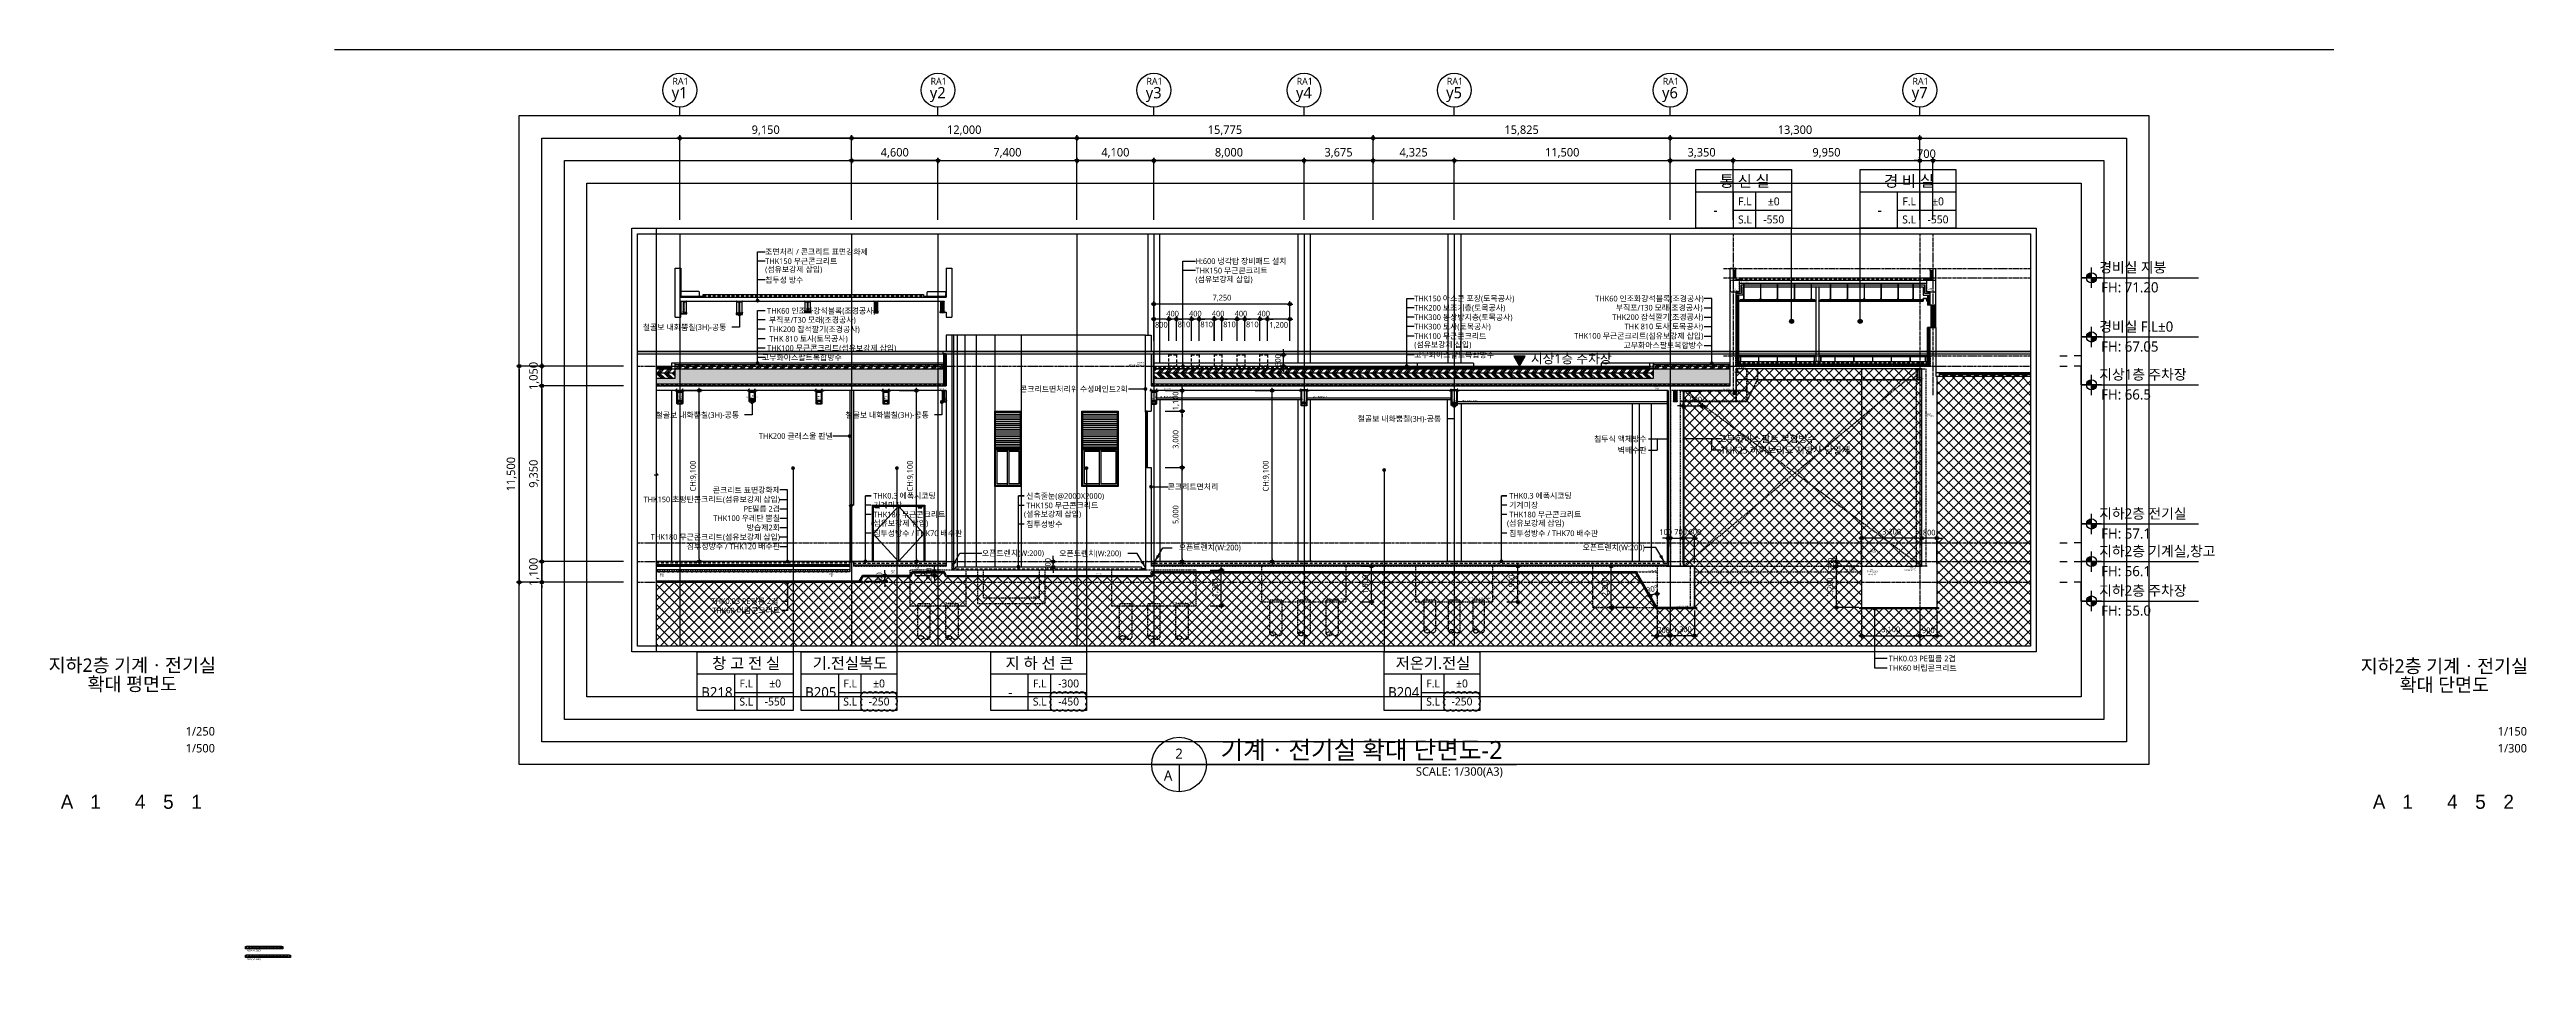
# Model space of a CAD drawing. Header units: millimetres. Extents: x 0 to 244676, y -5263 to 84354.
# Drawn here: x 110980 to 242911, y -5263 to 43200 of the extents above; entities that cross this region are included whole.
import ezdxf
from ezdxf.enums import TextEntityAlignment as Align

# ---------------------------------------------------------------- set-up
doc = ezdxf.new("R2010")
doc.units = ezdxf.units.MM
doc.header["$LTSCALE"] = 100
doc.header["$MEASUREMENT"] = 0
doc.header["$PDSIZE"] = -10
for name, pattern in [('ACAD_ISO03W100', [30, 12, -18]), ('CENTER', [2, 1.25, -0.25, 0.25, -0.25]), ('HID', [2.5, 1.5, -1]), ('HIDDEN', [9.525, 6.35, -3.175]), ('HIDDEN2', [0.1875, 0.125, -0.0625])]:
    doc.linetypes.add(name, pattern=pattern)
doc.layers.get('0').update_dxf_attribs({"linetype": 'CONTINUOUS'})
doc.layers.get('Defpoints').update_dxf_attribs({"color": 171, "linetype": 'CONTINUOUS'})
for name, color, linetype in [('02-COL', 2, 'CONTINUOUS'), ('251', 251, 'CONTINUOUS'), ('ACCESS FLOOR', 9, 'CONTINUOUS'), ('BOLT', 6, 'CONTINUOUS'), ('cen', 14, 'CONTINUOUS'), ('CEN(ST)', 1, 'CENTER'), ('CON', 2, 'CONTINUOUS'), ('DIM', 7, 'CONTINUOUS'), ('ELE', 4, 'CONTINUOUS'), ('ELE-5', 5, 'CONTINUOUS'), ('ELE-6', 8, 'CONTINUOUS'), ('ELE4', 4, 'CONTINUOUS'), ('FIN', 8, 'CONTINUOUS'), ('FIN(내화피복)', 8, 'CONTINUOUS'), ('FIN(패널-200글라스울)', 4, 'CONTINUOUS'), ('FIN-2', 251, 'CONTINUOUS'), ('H3', 4, 'HID'), ('HAT-252', 252, 'CONTINUOUS'), ('HF', 3, 'CONTINUOUS'), ('HT', 9, 'CONTINUOUS'), ('INS', 5, 'BATTING'), ('LED', 7, 'CONTINUOUS'), ('NDIM', 7, 'CONTINUOUS'), ('plate', 8, 'CONTINUOUS'), ('STEEL', 5, 'CONTINUOUS'), ('STL', 3, 'CONTINUOUS'), ('STUD', 6, 'CONTINUOUS'), ('SYM', 7, 'CONTINUOUS'), ('SYM(AXIS)', 7, 'CONTINUOUS'), ('TEXT', 3, 'CONTINUOUS'), ('TEXT(AXIS)', 2, 'CONTINUOUS'), ('TEXT(MIN)', 7, 'CONTINUOUS'), ('TEXT(노트)', 7, 'CONTINUOUS'), ('TEXT(실명)', 3, 'CONTINUOUS'), ('TEXT-TITLE', 6, 'CONTINUOUS'), ('TEXT-기입', 6, 'CONTINUOUS'), ('TITLE', 7, 'CONTINUOUS'), ('W3', 7, 'CONTINUOUS'), ('WAL', 3, 'CONTINUOUS'), ('WALL', 3, 'CONTINUOUS'), ('WALL-석고보드', 7, 'CONTINUOUS'), ('WIN', 4, 'CONTINUOUS'), ('WIN-G', 252, 'CONTINUOUS'), ('WIN2', 5, 'CONTINUOUS'), ('wire-meshes', 1, 'CONTINUOUS'), ('고령토단면', 2, 'CONTINUOUS'), ('방수', 8, 'HIDDEN'), ('배수판', 5, 'CONTINUOUS'), ('벽배수판', 3, 'CONTINUOUS'), ('장비기초', 3, 'CONTINUOUS'), ('코킹용접', 5, 'CONTINUOUS')]:
    doc.layers.add(name, color=color, linetype=linetype)
doc.layers.add('A-XXXX-HATC', color=8, linetype='CONTINUOUS', lineweight=18)
doc.layers.add('VE변경사항적용-20220616', color=10, linetype='CONTINUOUS', plot=False)
doc.styles.add('CGS', font='cgse', dxfattribs={"bigfont": 'cgs'})
doc.styles.add('TE', font='malgun_0.ttf')
doc.styles.add('나눔바른고딕', font='NanumBarunGothic.ttf')
doc.linetypes.add('BATTING', pattern='A,0.0001,-0.1,[134,ltypeshp.shx,S=0.1,R=0,X=-0.1,Y=0],-0.2,[134,ltypeshp.shx,S=0.1,R=180,X=0.1,Y=0],-0.1', length=0.4001)
doc.dimstyles.new('BA', dxfattribs={"dimscale": 500, "dimtxt": 3, "dimasz": 1, "dimexe": 1, "dimexo": 5, "dimgap": 0.9, "dimtad": 1, "dimdec": 0, "dimdsep": 46, "dimlunit": 6, "dimtxsty": 'TE', "dimblk": 'DDD', "dimcen": 2.5, "dimclrd": 256, "dimclre": 256, "dimclrt": 3, "dimazin": 2, "dimtfac": 1, "dimtdec": 0, "dimtix": 1, "dimtmove": 2, "dimatfit": 3, "dimldrblk": 'DDD', "dimfxl": 1, "dimtolj": 1, "dimtzin": 0, "dimarcsym": 2})
doc.dimstyles.new('NDIM 1200', dxfattribs={"dimscale": 500, "dimtxt": 3, "dimasz": 1, "dimexe": 2, "dimexo": 2, "dimgap": 1, "dimtad": 1, "dimdec": 0, "dimdsep": 46, "dimtxsty": 'CGS', "dimblk": 'DOT0', "dimcen": 1, "dimdle": 8, "dimclrd": 2, "dimclre": 2, "dimclrt": 2, "dimadec": 0, "dimazin": 0, "dimtfac": 1, "dimtdec": 0, "dimtix": 1, "dimtmove": 2, "dimatfit": 3, "dimldrblk": 'DOT0', "dimfxl": 1, "dimtolj": 1, "dimtzin": 0, "dimlwd": -1, "dimlwe": -1, "dimarcsym": 0})
pattern_1 = [(45, (-35001092.737, 1074977.951), (-8.838834765, 8.838834765), []), (135, (-35001092.737, 1074977.951), (-8.838834765, -8.838834765), [])]

# ---------------------------------------------------------------- blocks, each defined once
blk = doc.blocks.new('*U162')
at = {"layer": 'BOLT'}
for p, q in [((-20, 0), (20, 0)), ((-20, 0), (-20, -4)), ((-17, 18), (17, 18)), ((20, 0), (20, -4)), ((-20, -4), (20, -4)), ((-18, -19), (-18, -6)), ((-14, -4), (14, -4)), ((-14, -20), (14, -20)), ((-10, -20), (-10, -31)), ((-10, -31), (-8, -33)), ((-10, -31), (10, -31)), ((-9, -19), (-9, -6)), ((-8, -33), (8, -33)), ((10, -31), (8, -33)), ((9, -19), (9, -6)), ((10, -20), (10, -31)), ((18, -19), (18, -6))]:
    blk.add_line(p, q, dxfattribs=at)
at = {"layer": 'BOLT', "linetype": 'HIDDEN'}
for p, q in [((-10, 18), (-10, 0)), ((10, 18), (10, 0))]:
    blk.add_line(p, q, dxfattribs=at)
at = {"layer": 'BOLT'}
for centre, radius, start, end in [((0, 13), 17.6, 15.51871, 164.48129), ((-14, -11), 6.71, 47.89655, 132.10345), ((-14, -14), 6.71, 227.89655, 312.10345), ((0, -29), 24.2, 68.21321, 111.78679), ((0, 4), 24.2, 248.21321, 291.78679), ((14, -11), 6.71, 47.89655, 132.10345), ((14, -14), 6.71, 227.89655, 312.10345)]:
    blk.add_arc(centre, radius, start, end, dxfattribs=at)
at = {"layer": 'cen'}
blk.add_line((0, 36), (0, -38), dxfattribs=at)
blk = doc.blocks.new('SB16')
at = {"layer": 'STUD'}
for p, q in [((-8, 0), (-8, 70)), ((8, 0), (8, 70))]:
    blk.add_line(p, q, dxfattribs=at)
blk.add_lwpolyline([(-15, 70), (-15, 80), (14, 80), (14, 70)], close=True, dxfattribs=at)
blk = doc.blocks.new('*U160')
at = {"layer": 'Defpoints'}
blk.add_point((0, 0), dxfattribs=at)
at = {"layer": 'HF'}
for p, q in [((-209, 0), (-147, 0)), ((-209, 0), (-209, -6)), ((209, 0), (147, 0)), ((209, 0), (209, -6)), ((-209, -6), (-147, -6)), ((-135, -18), (-135, -582)), ((-135, -618), (-135, -682)), ((-129, -18), (-129, -582)), ((-129, -618), (-129, -682)), ((-117, -594), (-55, -594)), ((-117, -600), (-55, -600)), ((-117, -606), (-55, -606)), ((-117, -694), (117, -694)), ((-117, -700), (117, -700)), ((-55, -594), (-55, -600)), ((-55, -600), (-55, -606)), ((117, -594), (55, -594)), ((55, -594), (55, -600)), ((117, -600), (55, -600)), ((55, -600), (55, -606)), ((117, -606), (55, -606)), ((129, -18), (129, -582)), ((129, -618), (129, -682)), ((135, -18), (135, -582)), ((135, -618), (135, -682)), ((209, -6), (147, -6))]:
    blk.add_line(p, q, dxfattribs=at)
for centre, radius, start, end in [((-147, -18), 18, 360, 450), ((147, -18), 18, 90, 180), ((-147, -18), 12, 360, 450), ((-117, -582), 18, 180, 270), ((-117, -618), 18, 90, 180), ((-117, -682), 18, 180, 270), ((-117, -582), 12, 180, 270), ((-117, -618), 12, 90, 180), ((-117, -682), 12, 180, 270), ((117, -582), 12, 270, 360), ((117, -582), 18, 270, 360), ((117, -618), 18, 0, 90), ((117, -618), 12, 0, 90), ((117, -682), 12, 270, 360), ((117, -682), 18, 270, 360), ((147, -18), 12, 90, 180)]:
    blk.add_arc(centre, radius, start, end, dxfattribs=at)
blk = doc.blocks.new('HG2A-SEC')
at = {"layer": 'plate'}
for p, q in [((129, -50), (-129, -50)), ((129, -54), (-129, -54)), ((129, -100), (-129, -100)), ((-105, -594), (-105, -519)), ((-105, -519), (105, -519)), ((105, -594), (105, -519))]:
    blk.add_line(p, q, dxfattribs=at)
for points in [[(-105, -588), (105, -588)], [(105, -594), (-105, -594)]]:
    blk.add_lwpolyline(points, dxfattribs=at)
at = {"layer": 'BOLT', "rotation": 180}
for p in [(-80, -588), (80, -588)]:
    blk.add_blockref('*U162', p, dxfattribs=at)
at = {"layer": 'HF'}
blk.add_blockref('*U160', (0, 0), dxfattribs=at)
at = {"layer": 'STUD'}
for p in [(-159, 0), (159, 0)]:
    blk.add_blockref('SB16', p, dxfattribs=at)
at = {"layer": 'Defpoints', "style": 'TE', "width": 0.6}
blk.add_text('HF-700x270x7-A', height=60, dxfattribs=at).set_placement((-6, -469), align=Align.BOTTOM_CENTER)
at = {"layer": 'Defpoints', "style": 'TE'}
blk.add_text('HG2A', height=60, dxfattribs=at).set_placement((3, -386), align=Align.BOTTOM_CENTER)
blk = doc.blocks.new('*U29')
at = {"layer": 'Defpoints'}
blk.add_point((0, 0), dxfattribs=at)
at = {"layer": 'HF'}
for p, q in [((-209, 0), (-147, 0)), ((-209, 0), (-209, -6)), ((209, 0), (147, 0)), ((209, 0), (209, -6)), ((-209, -6), (-147, -6)), ((-135, -18), (-135, -482)), ((-135, -518), (-135, -582)), ((-129, -18), (-129, -482)), ((-129, -518), (-129, -582)), ((-117, -494), (-55, -494)), ((-117, -500), (-55, -500)), ((-117, -506), (-55, -506)), ((-117, -594), (117, -594)), ((-117, -600), (117, -600)), ((-55, -494), (-55, -500)), ((-55, -500), (-55, -506)), ((117, -494), (55, -494)), ((55, -494), (55, -500)), ((117, -500), (55, -500)), ((55, -500), (55, -506)), ((117, -506), (55, -506)), ((129, -18), (129, -482)), ((129, -518), (129, -582)), ((135, -18), (135, -482)), ((135, -518), (135, -582)), ((209, -6), (147, -6))]:
    blk.add_line(p, q, dxfattribs=at)
for centre, radius, start, end in [((-147, -18), 18, 360, 450), ((147, -18), 18, 90, 180), ((-147, -18), 12, 360, 450), ((-117, -482), 18, 180, 270), ((-117, -518), 18, 90, 180), ((-117, -582), 18, 180, 270), ((-117, -482), 12, 180, 270), ((-117, -518), 12, 90, 180), ((-117, -582), 12, 180, 270), ((117, -482), 12, 270, 360), ((117, -482), 18, 270, 360), ((117, -518), 18, 0, 90), ((117, -518), 12, 0, 90), ((117, -582), 12, 270, 360), ((117, -582), 18, 270, 360), ((147, -18), 12, 90, 180)]:
    blk.add_arc(centre, radius, start, end, dxfattribs=at)
blk = doc.blocks.new('HG2-SEC')
at = {"layer": 'plate'}
for p, q in [((129, -50), (-129, -50)), ((129, -54), (-129, -54)), ((129, -100), (-129, -100)), ((-105, -494), (-105, -419)), ((-105, -419), (105, -419)), ((105, -494), (105, -419))]:
    blk.add_line(p, q, dxfattribs=at)
for points in [[(-105, -488), (105, -488)], [(105, -494), (-105, -494)]]:
    blk.add_lwpolyline(points, dxfattribs=at)
at = {"layer": 'BOLT', "rotation": 180}
for p in [(-80, -488), (80, -488)]:
    blk.add_blockref('*U162', p, dxfattribs=at)
at = {"layer": 'HF'}
blk.add_blockref('*U29', (0, 0), dxfattribs=at)
at = {"layer": 'STUD'}
for p in [(-159, 0), (159, 0)]:
    blk.add_blockref('SB16', p, dxfattribs=at)
at = {"layer": 'Defpoints', "style": 'TE'}
for s, p in [('HF-600x270x7-A', (14, -404)), ('HG2', (-6, -322))]:
    blk.add_text(s, height=60, dxfattribs=at).set_placement(p, align=Align.BOTTOM_CENTER)
blk = doc.blocks.new('*U143')
at = {"layer": 'Defpoints'}
blk.add_point((0, 0), dxfattribs=at)
at = {"layer": 'HF'}
for p, q in [((-209, 0), (-147, 0)), ((-209, 0), (-209, -6)), ((209, 0), (147, 0)), ((209, 0), (209, -6)), ((-209, -6), (-147, -6)), ((-135, -18), (-135, -582)), ((-135, -618), (-135, -682)), ((-129, -18), (-129, -582)), ((-129, -618), (-129, -682)), ((-117, -594), (-55, -594)), ((-117, -600), (-55, -600)), ((-117, -606), (-55, -606)), ((-117, -694), (117, -694)), ((-117, -700), (117, -700)), ((-55, -594), (-55, -600)), ((-55, -600), (-55, -606)), ((117, -594), (55, -594)), ((55, -594), (55, -600)), ((117, -600), (55, -600)), ((55, -600), (55, -606)), ((117, -606), (55, -606)), ((129, -18), (129, -582)), ((129, -618), (129, -682)), ((135, -18), (135, -582)), ((135, -618), (135, -682)), ((209, -6), (147, -6))]:
    blk.add_line(p, q, dxfattribs=at)
for centre, radius, start, end in [((-147, -18), 18, 360, 450), ((147, -18), 18, 90, 180), ((-147, -18), 12, 360, 450), ((-117, -582), 18, 180, 270), ((-117, -618), 18, 90, 180), ((-117, -682), 18, 180, 270), ((-117, -582), 12, 180, 270), ((-117, -618), 12, 90, 180), ((-117, -682), 12, 180, 270), ((117, -582), 12, 270, 360), ((117, -582), 18, 270, 360), ((117, -618), 18, 0, 90), ((117, -618), 12, 0, 90), ((117, -682), 12, 270, 360), ((117, -682), 18, 270, 360), ((147, -18), 12, 90, 180)]:
    blk.add_arc(centre, radius, start, end, dxfattribs=at)
blk = doc.blocks.new('HB2-SEC')
at = {"layer": 'plate'}
for p, q in [((129, -50), (-129, -50)), ((129, -54), (-129, -54)), ((129, -100), (-129, -100)), ((-105, -594), (-105, -519)), ((-105, -519), (105, -519)), ((105, -594), (105, -519))]:
    blk.add_line(p, q, dxfattribs=at)
for points in [[(-105, -588), (105, -588)], [(105, -594), (-105, -594)]]:
    blk.add_lwpolyline(points, dxfattribs=at)
at = {"layer": 'BOLT', "rotation": 180}
for p in [(-80, -588), (80, -588)]:
    blk.add_blockref('*U162', p, dxfattribs=at)
at = {"layer": 'HF'}
blk.add_blockref('*U143', (0, 0), dxfattribs=at)
at = {"layer": 'STUD'}
for p in [(-159, 0), (159, 0)]:
    blk.add_blockref('SB16', p, dxfattribs=at)
at = {"layer": 'Defpoints', "style": '나눔바른고딕', "width": 0.6}
blk.add_text('HF-700x270x7-A', height=60, dxfattribs=at).set_placement((-25, -459), align=Align.BOTTOM_CENTER)
at = {"layer": 'Defpoints', "style": '나눔바른고딕'}
blk.add_text('HB2', height=60, dxfattribs=at).set_placement((-1, -367), align=Align.BOTTOM_CENTER)
blk = doc.blocks.new('*U135')
at = {"layer": 'Defpoints'}
for p, q in [((-100, 283), (-100, -283)), ((-5.5, 0), (5.5, 0)), ((100, -283), (100, 283))]:
    blk.add_line(p, q, dxfattribs=at)
at = {"layer": 'STEEL', "color": 0, "linetype": 'ByBlock', "ltscale": 0.5}
for p, q in [((-5.5, 283), (-100, 283)), ((-5.5, -283), (-5.5, 283)), ((100, 283), (5.5, 283)), ((5.5, 283), (5.5, -283)), ((-100, -283), (-5.5, -283)), ((5.5, -283), (100, -283))]:
    blk.add_line(p, q, dxfattribs=at)
for points in [[(-100, 283), (-100, 300), (100, 300), (100, 283)], [(100, -283), (100, -300), (-100, -300), (-100, -283)]]:
    blk.add_lwpolyline(points, dxfattribs=at)
blk = doc.blocks.new('SG1')
at = {"layer": 'STL'}
blk.add_blockref('*U135', (0, -225), dxfattribs=at)
at = {"layer": 'Defpoints', "style": 'TE'}
for s, width, p in [('H-600x200x11x17', 0.5, (2, -459)), ('SG1,SB1', 0.6, (2, -379))]:
    blk.add_text(s, height=60, dxfattribs=dict(at, width=width)).set_placement(p, align=Align.MIDDLE_CENTER)
blk = doc.blocks.new('*U141')
at = {"layer": 'Defpoints'}
blk.add_point((0, 0), dxfattribs=at)
at = {"layer": 'HF'}
for p, q in [((-209, 0), (-147, 0)), ((-209, 0), (-209, -6)), ((209, 0), (147, 0)), ((209, 0), (209, -6)), ((-209, -6), (-147, -6)), ((-135, -18), (-135, -682)), ((-135, -718), (-135, -782)), ((-129, -18), (-129, -682)), ((-129, -718), (-129, -782)), ((-117, -694), (-55, -694)), ((-117, -700), (-55, -700)), ((-117, -706), (-55, -706)), ((-117, -794), (117, -794)), ((-117, -800), (117, -800)), ((-55, -694), (-55, -700)), ((-55, -700), (-55, -706)), ((117, -694), (55, -694)), ((55, -694), (55, -700)), ((117, -700), (55, -700)), ((55, -700), (55, -706)), ((117, -706), (55, -706)), ((129, -18), (129, -682)), ((129, -718), (129, -782)), ((135, -18), (135, -682)), ((135, -718), (135, -782)), ((209, -6), (147, -6))]:
    blk.add_line(p, q, dxfattribs=at)
for centre, radius, start, end in [((-147, -18), 18, 360, 450), ((147, -18), 18, 90, 180), ((-147, -18), 12, 360, 450), ((-117, -682), 18, 180, 270), ((-117, -718), 18, 90, 180), ((-117, -782), 18, 180, 270), ((-117, -682), 12, 180, 270), ((-117, -718), 12, 90, 180), ((-117, -782), 12, 180, 270), ((117, -682), 12, 270, 360), ((117, -682), 18, 270, 360), ((117, -718), 18, 0, 90), ((117, -718), 12, 0, 90), ((117, -782), 12, 270, 360), ((117, -782), 18, 270, 360), ((147, -18), 12, 90, 180)]:
    blk.add_arc(centre, radius, start, end, dxfattribs=at)
blk = doc.blocks.new('*U163')
for p, q in [((185, 0), (185, -50)), ((-185, 0), (-185, -50)), ((-185, 0), (185, 0)), ((-185, -50), (185, -50))]:
    blk.add_line(p, q)
at = {"linetype": 'ByBlock'}
blk.add_line((-185, -6), (185, -6), dxfattribs=at)
at = {"layer": 'Defpoints'}
blk.add_point((0, -50), dxfattribs=at)
blk = doc.blocks.new('HG11-SEC')
at = {"layer": 'plate'}
for p, q in [((-105, -694), (-105, -619)), ((-105, -619), (105, -619)), ((105, -694), (105, -619))]:
    blk.add_line(p, q, dxfattribs=at)
for points in [[(-105, -688), (105, -688)], [(105, -694), (-105, -694)]]:
    blk.add_lwpolyline(points, dxfattribs=at)
at = {"layer": 'BOLT', "rotation": 180}
for p in [(-80, -688), (80, -688)]:
    blk.add_blockref('*U162', p, dxfattribs=at)
at = {"layer": 'HF'}
blk.add_blockref('*U141', (0, 0), dxfattribs=at)
at = {"layer": 'plate', "xscale": -1, "rotation": 180}
blk.add_blockref('*U163', (0, 0), dxfattribs=at)
at = {"layer": 'STUD'}
for p in [(-174, 0), (174, 0)]:
    blk.add_blockref('SB16', p, dxfattribs=at)
at = {"layer": 'Defpoints', "style": '나눔바른고딕', "width": 0.6}
blk.add_text('HF-800x270x8-C', height=60, dxfattribs=at).set_placement((-6, -609), align=Align.BOTTOM_CENTER)
at = {"layer": 'Defpoints', "style": '나눔바른고딕'}
blk.add_text('HG11', height=60, dxfattribs=at).set_placement((14, -509), align=Align.BOTTOM_CENTER)
blk = doc.blocks.new('*U142')
at = {"layer": 'Defpoints'}
blk.add_point((0, 0), dxfattribs=at)
at = {"layer": 'HF'}
for p, q in [((-209, 0), (-147, 0)), ((-209, 0), (-209, -6)), ((209, 0), (147, 0)), ((209, 0), (209, -6)), ((-209, -6), (-147, -6)), ((-135, -18), (-135, -682)), ((-135, -718), (-135, -782)), ((-129, -18), (-129, -682)), ((-129, -718), (-129, -782)), ((-117, -694), (-55, -694)), ((-117, -700), (-55, -700)), ((-117, -706), (-55, -706)), ((-117, -794), (117, -794)), ((-117, -800), (117, -800)), ((-55, -694), (-55, -700)), ((-55, -700), (-55, -706)), ((117, -694), (55, -694)), ((55, -694), (55, -700)), ((117, -700), (55, -700)), ((55, -700), (55, -706)), ((117, -706), (55, -706)), ((129, -18), (129, -682)), ((129, -718), (129, -782)), ((135, -18), (135, -682)), ((135, -718), (135, -782)), ((209, -6), (147, -6))]:
    blk.add_line(p, q, dxfattribs=at)
for centre, radius, start, end in [((-147, -18), 18, 360, 450), ((147, -18), 18, 90, 180), ((-147, -18), 12, 360, 450), ((-117, -682), 18, 180, 270), ((-117, -718), 18, 90, 180), ((-117, -782), 18, 180, 270), ((-117, -682), 12, 180, 270), ((-117, -718), 12, 90, 180), ((-117, -782), 12, 180, 270), ((117, -682), 12, 270, 360), ((117, -682), 18, 270, 360), ((117, -718), 18, 0, 90), ((117, -718), 12, 0, 90), ((117, -782), 12, 270, 360), ((117, -782), 18, 270, 360), ((147, -18), 12, 90, 180)]:
    blk.add_arc(centre, radius, start, end, dxfattribs=at)
blk = doc.blocks.new('HG11A-SEC')
at = {"layer": 'plate'}
for p, q in [((-105, -694), (-105, -619)), ((-105, -619), (105, -619)), ((105, -694), (105, -619))]:
    blk.add_line(p, q, dxfattribs=at)
for points in [[(-105, -688), (105, -688)], [(105, -694), (-105, -694)]]:
    blk.add_lwpolyline(points, dxfattribs=at)
at = {"layer": 'BOLT', "rotation": 180}
for p in [(-80, -688), (80, -688)]:
    blk.add_blockref('*U162', p, dxfattribs=at)
at = {"layer": 'HF'}
blk.add_blockref('*U142', (0, 0), dxfattribs=at)
at = {"layer": 'plate', "xscale": -1, "rotation": 180}
blk.add_blockref('*U163', (0, 0), dxfattribs=at)
at = {"layer": 'STUD'}
for p in [(-174, 0), (174, 0)]:
    blk.add_blockref('SB16', p, dxfattribs=at)
at = {"layer": 'Defpoints', "style": '나눔바른고딕', "width": 0.6}
blk.add_text('HF-800x270x8-C', height=60, dxfattribs=at).set_placement((8, -605), align=Align.BOTTOM_CENTER)
at = {"layer": 'Defpoints', "style": '나눔바른고딕'}
blk.add_text('HG11A', height=60, dxfattribs=at).set_placement((1, -512), align=Align.BOTTOM_CENTER)
blk = doc.blocks.new('DDD')
at = {"layer": 'DIM', "color": 0}
for p, q in [((-1, 0), (1, 0)), ((0, -1), (0, 1))]:
    blk.add_line(p, q, dxfattribs=at)
for radius in [0.6, 0.3]:
    blk.add_circle((0, 0), radius, dxfattribs=at)
blk = doc.blocks.new('*D234')
at = {"layer": 'Defpoints', "color": 0, "ltscale": 0.4, "transparency": 16777216}
for p in [(137200, 26359), (142300, 26359), (142300, 25309)]:
    blk.add_point(p, dxfattribs=at)
at = {"layer": 'NDIM', "lineweight": -2, "ltscale": 0.4, "transparency": 16777216}
for p, q in [((137200, 26509), (137200, 26659)), ((141550, 26359), (137050, 26359)), ((141550, 25309), (137050, 25309)), ((137200, 25309), (137200, 26359)), ((137200, 25159), (137200, 25009))]:
    blk.add_line(p, q, dxfattribs=at)
at = {"layer": 'NDIM', "lineweight": -2, "ltscale": 0.4, "transparency": 16777216, "xscale": 150, "yscale": 150, "zscale": 150}
for p, rotation in [((137200, 26359), 270), ((137200, 25309), 90)]:
    blk.add_blockref('DDD', p, dxfattribs=dict(at, rotation=rotation))
at = {"layer": 'NDIM', "color": 3, "ltscale": 0.4, "transparency": 16777216, "insert": (136794, 25834), "char_height": 450, "attachment_point": 5, "rotation": 90, "style": 'TE'}
blk.add_mtext('\\A1;1,050', dxfattribs=at)
blk = doc.blocks.new('*D235')
at = {"layer": 'Defpoints', "color": 0, "ltscale": 0.4, "transparency": 16777216}
for p in [(142300, 15959), (137200, 14859), (142300, 14859)]:
    blk.add_point(p, dxfattribs=at)
at = {"layer": 'NDIM', "lineweight": -2, "ltscale": 0.4, "transparency": 16777216}
for p, q in [((141550, 15959), (137050, 15959)), ((137200, 16109), (137200, 16259)), ((137200, 15959), (137200, 14859)), ((141550, 14859), (137050, 14859)), ((137200, 14709), (137200, 14559))]:
    blk.add_line(p, q, dxfattribs=at)
at = {"layer": 'NDIM', "lineweight": -2, "ltscale": 0.4, "transparency": 16777216, "xscale": 150, "yscale": 150, "zscale": 150}
for p, rotation in [((137200, 15959), 270), ((137200, 14859), 90)]:
    blk.add_blockref('DDD', p, dxfattribs=dict(at, rotation=rotation))
at = {"layer": 'NDIM', "color": 3, "ltscale": 0.4, "transparency": 16777216, "insert": (136794, 15409), "char_height": 450, "attachment_point": 5, "rotation": 90, "style": 'TE'}
blk.add_mtext('\\A1;1,100', dxfattribs=at)
blk = doc.blocks.new('DOT0')
blk.add_line((-3, 0), (3, 0))
at = {"color": 6}
blk.add_circle((0, 0), 0.75, dxfattribs=at)
blk = doc.blocks.new('*D236')
at = {"layer": 'Defpoints', "color": 0, "ltscale": 0.4, "transparency": 16777216}
for p in [(169650, 20959), (171300, 20959), (169650, 15959)]:
    blk.add_point(p, dxfattribs=at)
at = {"layer": 'NDIM', "lineweight": -2, "ltscale": 0.4, "transparency": 16777216}
for p, q in [((170400, 20959), (171450, 20959)), ((171300, 16109), (171300, 20809)), ((170400, 15959), (171450, 15959))]:
    blk.add_line(p, q, dxfattribs=at)
at = {"layer": 'NDIM', "lineweight": -2, "ltscale": 0.4, "transparency": 16777216, "xscale": 150, "yscale": 150, "zscale": 150}
for p, rotation in [((171300, 20959), 90), ((171300, 15959), 270)]:
    blk.add_blockref('DDD', p, dxfattribs=dict(at, rotation=rotation))
at = {"layer": 'NDIM', "color": 3, "ltscale": 0.4, "transparency": 16777216, "insert": (170985, 18459), "char_height": 300, "attachment_point": 5, "rotation": 90, "style": 'TE'}
blk.add_mtext('\\A1;5,000', dxfattribs=at)
blk = doc.blocks.new('*D237')
at = {"layer": 'Defpoints', "color": 0, "ltscale": 0.4, "transparency": 16777216}
for p in [(177800, 37291), (177800, 33391), (181475, 33391)]:
    blk.add_point(p, dxfattribs=at)
at = {"layer": 'NDIM', "lineweight": -2, "ltscale": 0.4, "transparency": 16777216}
for p, q in [((177800, 34141), (177800, 37441)), ((181325, 37291), (177950, 37291)), ((181475, 34141), (181475, 37441))]:
    blk.add_line(p, q, dxfattribs=at)
at = {"layer": 'NDIM', "lineweight": -2, "ltscale": 0.4, "transparency": 16777216, "xscale": 150, "yscale": 150, "zscale": 150, "rotation": 180}
blk.add_blockref('DDD', (177800, 37291), dxfattribs=at)
at = {"layer": 'NDIM', "lineweight": -2, "ltscale": 0.4, "transparency": 16777216, "xscale": 150, "yscale": 150, "zscale": 150}
blk.add_blockref('DDD', (181475, 37291), dxfattribs=at)
at = {"layer": 'NDIM', "color": 3, "ltscale": 0.4, "transparency": 16777216, "insert": (179637, 37696), "char_height": 450, "attachment_point": 5, "style": 'TE'}
blk.add_mtext('\\A1;3,675', dxfattribs=at)
blk = doc.blocks.new('*D238')
at = {"layer": 'Defpoints', "color": 0, "ltscale": 0.4, "transparency": 16777216}
for p in [(165700, 37291), (165700, 33391), (169800, 33391)]:
    blk.add_point(p, dxfattribs=at)
at = {"layer": 'NDIM', "lineweight": -2, "ltscale": 0.4, "transparency": 16777216}
for p, q in [((165700, 34141), (165700, 37441)), ((169650, 37291), (165850, 37291)), ((169800, 34141), (169800, 37441))]:
    blk.add_line(p, q, dxfattribs=at)
at = {"layer": 'NDIM', "lineweight": -2, "ltscale": 0.4, "transparency": 16777216, "xscale": 150, "yscale": 150, "zscale": 150, "rotation": 180}
blk.add_blockref('DDD', (165700, 37291), dxfattribs=at)
at = {"layer": 'NDIM', "lineweight": -2, "ltscale": 0.4, "transparency": 16777216, "xscale": 150, "yscale": 150, "zscale": 150}
blk.add_blockref('DDD', (169800, 37291), dxfattribs=at)
at = {"layer": 'NDIM', "color": 3, "ltscale": 0.4, "transparency": 16777216, "insert": (167750, 37697), "char_height": 450, "attachment_point": 5, "style": 'TE'}
blk.add_mtext('\\A1;4,100', dxfattribs=at)
blk = doc.blocks.new('*D239')
at = {"layer": 'Defpoints', "color": 0, "ltscale": 0.4, "transparency": 16777216}
for p in [(197300, 37291), (185800, 33391), (197300, 33391)]:
    blk.add_point(p, dxfattribs=at)
at = {"layer": 'NDIM', "lineweight": -2, "ltscale": 0.4, "transparency": 16777216}
for p, q in [((185800, 34141), (185800, 37441)), ((185950, 37291), (197150, 37291)), ((197300, 34141), (197300, 37441))]:
    blk.add_line(p, q, dxfattribs=at)
at = {"layer": 'NDIM', "lineweight": -2, "ltscale": 0.4, "transparency": 16777216, "xscale": 150, "yscale": 150, "zscale": 150, "rotation": 180}
blk.add_blockref('DDD', (185800, 37291), dxfattribs=at)
at = {"layer": 'NDIM', "lineweight": -2, "ltscale": 0.4, "transparency": 16777216, "xscale": 150, "yscale": 150, "zscale": 150}
blk.add_blockref('DDD', (197300, 37291), dxfattribs=at)
at = {"layer": 'NDIM', "color": 3, "ltscale": 0.4, "transparency": 16777216, "insert": (191550, 37697), "char_height": 450, "attachment_point": 5, "style": 'TE'}
blk.add_mtext('\\A1;11,500', dxfattribs=at)
blk = doc.blocks.new('*D240')
at = {"layer": 'Defpoints', "color": 0, "ltscale": 0.4, "transparency": 16777216}
for p in [(165700, 37291), (158300, 33391), (165700, 33391)]:
    blk.add_point(p, dxfattribs=at)
at = {"layer": 'NDIM', "lineweight": -2, "ltscale": 0.4, "transparency": 16777216}
for p, q in [((158300, 34141), (158300, 37441)), ((158450, 37291), (165550, 37291)), ((165700, 34141), (165700, 37441))]:
    blk.add_line(p, q, dxfattribs=at)
at = {"layer": 'NDIM', "lineweight": -2, "ltscale": 0.4, "transparency": 16777216, "xscale": 150, "yscale": 150, "zscale": 150, "rotation": 180}
blk.add_blockref('DDD', (158300, 37291), dxfattribs=at)
at = {"layer": 'NDIM', "lineweight": -2, "ltscale": 0.4, "transparency": 16777216, "xscale": 150, "yscale": 150, "zscale": 150}
blk.add_blockref('DDD', (165700, 37291), dxfattribs=at)
at = {"layer": 'NDIM', "color": 3, "ltscale": 0.4, "transparency": 16777216, "insert": (162000, 37696), "char_height": 450, "attachment_point": 5, "style": 'TE'}
blk.add_mtext('\\A1;7,400', dxfattribs=at)
blk = doc.blocks.new('*D241')
at = {"layer": 'Defpoints', "color": 0, "ltscale": 0.4, "transparency": 16777216}
for p in [(153700, 37291), (153700, 33391), (158300, 33391)]:
    blk.add_point(p, dxfattribs=at)
at = {"layer": 'NDIM', "lineweight": -2, "ltscale": 0.4, "transparency": 16777216}
for p, q in [((153700, 34141), (153700, 37441)), ((158150, 37291), (153850, 37291)), ((158300, 34141), (158300, 37441))]:
    blk.add_line(p, q, dxfattribs=at)
at = {"layer": 'NDIM', "lineweight": -2, "ltscale": 0.4, "transparency": 16777216, "xscale": 150, "yscale": 150, "zscale": 150, "rotation": 180}
blk.add_blockref('DDD', (153700, 37291), dxfattribs=at)
at = {"layer": 'NDIM', "lineweight": -2, "ltscale": 0.4, "transparency": 16777216, "xscale": 150, "yscale": 150, "zscale": 150}
blk.add_blockref('DDD', (158300, 37291), dxfattribs=at)
at = {"layer": 'NDIM', "color": 3, "ltscale": 0.4, "transparency": 16777216, "insert": (156000, 37696), "char_height": 450, "attachment_point": 5, "style": 'TE'}
blk.add_mtext('\\A1;4,600', dxfattribs=at)
blk = doc.blocks.new('*D242')
at = {"layer": 'Defpoints', "color": 0, "ltscale": 0.4, "transparency": 16777216}
for p in [(153700, 38491), (153700, 33391), (165700, 33391)]:
    blk.add_point(p, dxfattribs=at)
at = {"layer": 'NDIM', "lineweight": -2, "ltscale": 0.4, "transparency": 16777216}
for p, q in [((153700, 34141), (153700, 38641)), ((165550, 38491), (153850, 38491)), ((165700, 34141), (165700, 38641))]:
    blk.add_line(p, q, dxfattribs=at)
at = {"layer": 'NDIM', "lineweight": -2, "ltscale": 0.4, "transparency": 16777216, "xscale": 150, "yscale": 150, "zscale": 150, "rotation": 180}
blk.add_blockref('DDD', (153700, 38491), dxfattribs=at)
at = {"layer": 'NDIM', "lineweight": -2, "ltscale": 0.4, "transparency": 16777216, "xscale": 150, "yscale": 150, "zscale": 150}
blk.add_blockref('DDD', (165700, 38491), dxfattribs=at)
at = {"layer": 'NDIM', "color": 3, "ltscale": 0.4, "transparency": 16777216, "insert": (159700, 38897), "char_height": 450, "attachment_point": 5, "style": 'TE'}
blk.add_mtext('\\A1;12,000', dxfattribs=at)
blk = doc.blocks.new('A$C2F20087E')
at = {"layer": 'SYM(AXIS)'}
blk.add_line((600, 0), (600, 300), dxfattribs=at)
blk.add_circle((600, 900), 600, dxfattribs=at)
blk = doc.blocks.new('*D243')
at = {"layer": 'Defpoints', "color": 0, "ltscale": 0.4, "transparency": 16777216}
for p in [(165700, 38491), (165700, 33391), (181475, 33391)]:
    blk.add_point(p, dxfattribs=at)
at = {"layer": 'NDIM', "lineweight": -2, "ltscale": 0.4, "transparency": 16777216}
for p, q in [((165700, 34141), (165700, 38641)), ((181325, 38491), (165850, 38491)), ((181475, 34141), (181475, 38641))]:
    blk.add_line(p, q, dxfattribs=at)
at = {"layer": 'NDIM', "lineweight": -2, "ltscale": 0.4, "transparency": 16777216, "xscale": 150, "yscale": 150, "zscale": 150, "rotation": 180}
blk.add_blockref('DDD', (165700, 38491), dxfattribs=at)
at = {"layer": 'NDIM', "lineweight": -2, "ltscale": 0.4, "transparency": 16777216, "xscale": 150, "yscale": 150, "zscale": 150}
blk.add_blockref('DDD', (181475, 38491), dxfattribs=at)
at = {"layer": 'NDIM', "color": 3, "ltscale": 0.4, "transparency": 16777216, "insert": (173587, 38897), "char_height": 450, "attachment_point": 5, "style": 'TE'}
blk.add_mtext('\\A1;15,775', dxfattribs=at)
blk = doc.blocks.new('*D244')
at = {"layer": 'Defpoints', "color": 0, "ltscale": 0.4, "transparency": 16777216}
for p in [(169800, 37291), (169800, 33391), (177800, 33391)]:
    blk.add_point(p, dxfattribs=at)
at = {"layer": 'NDIM', "lineweight": -2, "ltscale": 0.4, "transparency": 16777216}
for p, q in [((169800, 34141), (169800, 37441)), ((177650, 37291), (169950, 37291)), ((177800, 34141), (177800, 37441))]:
    blk.add_line(p, q, dxfattribs=at)
at = {"layer": 'NDIM', "lineweight": -2, "ltscale": 0.4, "transparency": 16777216, "xscale": 150, "yscale": 150, "zscale": 150, "rotation": 180}
blk.add_blockref('DDD', (169800, 37291), dxfattribs=at)
at = {"layer": 'NDIM', "lineweight": -2, "ltscale": 0.4, "transparency": 16777216, "xscale": 150, "yscale": 150, "zscale": 150}
blk.add_blockref('DDD', (177800, 37291), dxfattribs=at)
at = {"layer": 'NDIM', "color": 3, "ltscale": 0.4, "transparency": 16777216, "insert": (173800, 37696), "char_height": 450, "attachment_point": 5, "style": 'TE'}
blk.add_mtext('\\A1;8,000', dxfattribs=at)
blk = doc.blocks.new('*D245')
at = {"layer": 'Defpoints', "color": 0, "ltscale": 0.4, "transparency": 16777216}
for p in [(181475, 38491), (181475, 33391), (197300, 33391)]:
    blk.add_point(p, dxfattribs=at)
at = {"layer": 'NDIM', "lineweight": -2, "ltscale": 0.4, "transparency": 16777216}
for p, q in [((181475, 34141), (181475, 38641)), ((197150, 38491), (181625, 38491)), ((197300, 34141), (197300, 38641))]:
    blk.add_line(p, q, dxfattribs=at)
at = {"layer": 'NDIM', "lineweight": -2, "ltscale": 0.4, "transparency": 16777216, "xscale": 150, "yscale": 150, "zscale": 150, "rotation": 180}
blk.add_blockref('DDD', (181475, 38491), dxfattribs=at)
at = {"layer": 'NDIM', "lineweight": -2, "ltscale": 0.4, "transparency": 16777216, "xscale": 150, "yscale": 150, "zscale": 150}
blk.add_blockref('DDD', (197300, 38491), dxfattribs=at)
at = {"layer": 'NDIM', "color": 3, "ltscale": 0.4, "transparency": 16777216, "insert": (189387, 38897), "char_height": 450, "attachment_point": 5, "style": 'TE'}
blk.add_mtext('\\A1;15,825', dxfattribs=at)
blk = doc.blocks.new('*D246')
at = {"layer": 'Defpoints', "color": 0, "ltscale": 0.4, "transparency": 16777216}
for p in [(181475, 37291), (181475, 33391), (185800, 33391)]:
    blk.add_point(p, dxfattribs=at)
at = {"layer": 'NDIM', "lineweight": -2, "ltscale": 0.4, "transparency": 16777216}
for p, q in [((181475, 34141), (181475, 37441)), ((185650, 37291), (181625, 37291)), ((185800, 34141), (185800, 37441))]:
    blk.add_line(p, q, dxfattribs=at)
at = {"layer": 'NDIM', "lineweight": -2, "ltscale": 0.4, "transparency": 16777216, "xscale": 150, "yscale": 150, "zscale": 150, "rotation": 180}
blk.add_blockref('DDD', (181475, 37291), dxfattribs=at)
at = {"layer": 'NDIM', "lineweight": -2, "ltscale": 0.4, "transparency": 16777216, "xscale": 150, "yscale": 150, "zscale": 150}
blk.add_blockref('DDD', (185800, 37291), dxfattribs=at)
at = {"layer": 'NDIM', "color": 3, "ltscale": 0.4, "transparency": 16777216, "insert": (183637, 37696), "char_height": 450, "attachment_point": 5, "style": 'TE'}
blk.add_mtext('\\A1;4,325', dxfattribs=at)
blk = doc.blocks.new('*D247')
at = {"layer": 'Defpoints', "color": 0, "ltscale": 0.4, "transparency": 16777216}
for p in [(142300, 25309), (137200, 15959), (142300, 15959)]:
    blk.add_point(p, dxfattribs=at)
at = {"layer": 'NDIM', "lineweight": -2, "ltscale": 0.4, "transparency": 16777216}
for p, q in [((141550, 25309), (137050, 25309)), ((137200, 25159), (137200, 16109)), ((141550, 15959), (137050, 15959))]:
    blk.add_line(p, q, dxfattribs=at)
at = {"layer": 'NDIM', "lineweight": -2, "ltscale": 0.4, "transparency": 16777216, "xscale": 150, "yscale": 150, "zscale": 150}
for p, rotation in [((137200, 25309), 90), ((137200, 15959), 270)]:
    blk.add_blockref('DDD', p, dxfattribs=dict(at, rotation=rotation))
at = {"layer": 'NDIM', "color": 3, "ltscale": 0.4, "transparency": 16777216, "insert": (136795, 20634), "char_height": 450, "attachment_point": 5, "rotation": 90, "style": 'TE'}
blk.add_mtext('\\A1;9,350', dxfattribs=at)
blk = doc.blocks.new('*D248')
at = {"layer": 'Defpoints', "color": 0, "ltscale": 0.4, "transparency": 16777216}
for p in [(198000, 25024), (199000, 25024), (199000, 24236)]:
    blk.add_point(p, dxfattribs=at)
at = {"layer": 'NDIM', "lineweight": -2, "ltscale": 0.4, "transparency": 16777216}
for p, q in [((197850, 24236), (197700, 24236)), ((198000, 24274), (198000, 24086)), ((198000, 24236), (199000, 24236)), ((199000, 24274), (199000, 24086)), ((199150, 24236), (199300, 24236))]:
    blk.add_line(p, q, dxfattribs=at)
at = {"layer": 'NDIM', "lineweight": -2, "ltscale": 0.4, "transparency": 16777216, "xscale": 150, "yscale": 150, "zscale": 150}
blk.add_blockref('DDD', (198000, 24236), dxfattribs=at)
at = {"layer": 'NDIM', "lineweight": -2, "ltscale": 0.4, "transparency": 16777216, "xscale": 150, "yscale": 150, "zscale": 150, "rotation": 180}
blk.add_blockref('DDD', (199000, 24236), dxfattribs=at)
at = {"layer": 'NDIM', "color": 3, "ltscale": 0.4, "transparency": 16777216, "insert": (198500, 24552), "char_height": 300, "attachment_point": 5, "style": 'TE'}
blk.add_mtext('\\A1;1,000', dxfattribs=at)
blk = doc.blocks.new('*D249')
at = {"layer": 'Defpoints', "color": 0, "ltscale": 0.4, "transparency": 16777216}
for p in [(144550, 38491), (144550, 33391), (153700, 33391)]:
    blk.add_point(p, dxfattribs=at)
at = {"layer": 'NDIM', "lineweight": -2, "ltscale": 0.4, "transparency": 16777216}
for p, q in [((144550, 34141), (144550, 38641)), ((153550, 38491), (144700, 38491)), ((153700, 34141), (153700, 38641))]:
    blk.add_line(p, q, dxfattribs=at)
at = {"layer": 'NDIM', "lineweight": -2, "ltscale": 0.4, "transparency": 16777216, "xscale": 150, "yscale": 150, "zscale": 150, "rotation": 180}
blk.add_blockref('DDD', (144550, 38491), dxfattribs=at)
at = {"layer": 'NDIM', "lineweight": -2, "ltscale": 0.4, "transparency": 16777216, "xscale": 150, "yscale": 150, "zscale": 150}
blk.add_blockref('DDD', (153700, 38491), dxfattribs=at)
at = {"layer": 'NDIM', "color": 3, "ltscale": 0.4, "transparency": 16777216, "insert": (149125, 38897), "char_height": 450, "attachment_point": 5, "style": 'TE'}
blk.add_mtext('\\A1;9,150', dxfattribs=at)
blk = doc.blocks.new('*D250')
at = {"layer": 'Defpoints', "color": 0, "ltscale": 0.4, "transparency": 16777216}
for p in [(187850, 15709), (189193, 15709), (187850, 13809)]:
    blk.add_point(p, dxfattribs=at)
at = {"layer": 'NDIM', "lineweight": -2, "ltscale": 0.4, "transparency": 16777216}
for p, q in [((188600, 15709), (189343, 15709)), ((189193, 13959), (189193, 15559)), ((188600, 13809), (189343, 13809))]:
    blk.add_line(p, q, dxfattribs=at)
at = {"layer": 'NDIM', "lineweight": -2, "ltscale": 0.4, "transparency": 16777216, "xscale": 150, "yscale": 150, "zscale": 150}
for p, rotation in [((189193, 15709), 90), ((189193, 13809), 270)]:
    blk.add_blockref('DDD', p, dxfattribs=dict(at, rotation=rotation))
at = {"layer": 'NDIM', "color": 3, "ltscale": 0.4, "transparency": 16777216, "insert": (188877, 14759), "char_height": 300, "attachment_point": 5, "rotation": 90, "style": 'TE'}
blk.add_mtext('\\A1;1,900', dxfattribs=at)
blk = doc.blocks.new('*D251')
at = {"layer": 'Defpoints', "color": 0, "ltscale": 0.4, "transparency": 16777216}
for p in [(180050, 15709), (181393, 15709), (180050, 13809)]:
    blk.add_point(p, dxfattribs=at)
at = {"layer": 'NDIM', "lineweight": -2, "ltscale": 0.4, "transparency": 16777216}
for p, q in [((180800, 15709), (181543, 15709)), ((181393, 13959), (181393, 15559)), ((180800, 13809), (181543, 13809))]:
    blk.add_line(p, q, dxfattribs=at)
at = {"layer": 'NDIM', "lineweight": -2, "ltscale": 0.4, "transparency": 16777216, "xscale": 150, "yscale": 150, "zscale": 150}
for p, rotation in [((181393, 15709), 90), ((181393, 13809), 270)]:
    blk.add_blockref('DDD', p, dxfattribs=dict(at, rotation=rotation))
at = {"layer": 'NDIM', "color": 3, "ltscale": 0.4, "transparency": 16777216, "insert": (181077, 14759), "char_height": 300, "attachment_point": 5, "rotation": 90, "style": 'TE'}
blk.add_mtext('\\A1;1,900', dxfattribs=at)
blk = doc.blocks.new('*D252')
at = {"layer": 'Defpoints', "color": 0, "ltscale": 0.4, "transparency": 16777216}
for p in [(172050, 15509), (173393, 15509), (172050, 13609)]:
    blk.add_point(p, dxfattribs=at)
at = {"layer": 'NDIM', "lineweight": -2, "ltscale": 0.4, "transparency": 16777216}
for p, q in [((172800, 15509), (173543, 15509)), ((173393, 13759), (173393, 15359)), ((172800, 13609), (173543, 13609))]:
    blk.add_line(p, q, dxfattribs=at)
at = {"layer": 'NDIM', "lineweight": -2, "ltscale": 0.4, "transparency": 16777216, "xscale": 150, "yscale": 150, "zscale": 150}
for p, rotation in [((173393, 15509), 90), ((173393, 13609), 270)]:
    blk.add_blockref('DDD', p, dxfattribs=dict(at, rotation=rotation))
at = {"layer": 'NDIM', "color": 3, "ltscale": 0.4, "transparency": 16777216, "insert": (173077, 14559), "char_height": 300, "attachment_point": 5, "rotation": 90, "style": 'TE'}
blk.add_mtext('\\A1;1,900', dxfattribs=at)
blk = doc.blocks.new('*D254')
at = {"layer": 'Defpoints', "color": 0, "ltscale": 0.4, "transparency": 16777216}
for p in [(155500, 25059), (157150, 25059), (155500, 15959)]:
    blk.add_point(p, dxfattribs=at)
at = {"layer": 'NDIM', "lineweight": -2, "ltscale": 0.4, "transparency": 16777216}
for p, q in [((156250, 25059), (157300, 25059)), ((157150, 16109), (157150, 24909)), ((156250, 15959), (157300, 15959))]:
    blk.add_line(p, q, dxfattribs=at)
at = {"layer": 'NDIM', "lineweight": -2, "ltscale": 0.4, "transparency": 16777216, "xscale": 150, "yscale": 150, "zscale": 150}
for p, rotation in [((157150, 25059), 90), ((157150, 15959), 270)]:
    blk.add_blockref('DDD', p, dxfattribs=dict(at, rotation=rotation))
at = {"layer": 'NDIM', "color": 3, "ltscale": 0.4, "transparency": 16777216, "insert": (156834, 20509), "char_height": 300, "attachment_point": 5, "rotation": 90, "style": 'TE'}
blk.add_mtext('\\A1;CH:9,100', dxfattribs=at)
blk = doc.blocks.new('*D255')
at = {"layer": 'Defpoints', "color": 0, "ltscale": 0.4, "transparency": 16777216}
for p in [(143940, 25059), (145590, 25059), (143940, 15959)]:
    blk.add_point(p, dxfattribs=at)
at = {"layer": 'NDIM', "lineweight": -2, "ltscale": 0.4, "transparency": 16777216}
for p, q in [((144690, 25059), (145740, 25059)), ((145590, 16109), (145590, 24909)), ((144690, 15959), (145740, 15959))]:
    blk.add_line(p, q, dxfattribs=at)
at = {"layer": 'NDIM', "lineweight": -2, "ltscale": 0.4, "transparency": 16777216, "xscale": 150, "yscale": 150, "zscale": 150}
for p, rotation in [((145590, 25059), 90), ((145590, 15959), 270)]:
    blk.add_blockref('DDD', p, dxfattribs=dict(at, rotation=rotation))
at = {"layer": 'NDIM', "color": 3, "ltscale": 0.4, "transparency": 16777216, "insert": (145274, 20509), "char_height": 300, "attachment_point": 5, "rotation": 90, "style": 'TE'}
blk.add_mtext('\\A1;CH:9,100', dxfattribs=at)
blk = doc.blocks.new('23')
at = {"layer": 'STUD'}
blk.add_lwpolyline([(3.805, -2.305), (3.805, -24.855), (1.5, -24.855), (1.5, 0), (43.5, 0), (43.5, -24.855), (41.195, -24.855), (41.195, -2.305)], close=True, dxfattribs=at)
blk = doc.blocks.new('A$C51E23882')
at = {"layer": 'TITLE'}
blk.add_lwpolyline([(8500, 0), (0, 0), (0, 5200), (8500, 5200)], close=True, dxfattribs=at)
for points in [[(8500, 3200), (0, 3200)], [(3300, 3200), (3300, 0)], [(5300, 3200), (5300, 0)], [(3300, 1600), (8500, 1600)]]:
    blk.add_lwpolyline(points, dxfattribs=at)
at = {"layer": 'TITLE', "style": '나눔바른고딕'}
for s, p in [('F.L', (4352, 2378)), ('S.L', (4352, 778))]:
    blk.add_text(s, height=700, dxfattribs=at).set_placement(p, align=Align.MIDDLE)
blk = doc.blocks.new('A$C19853FC8')
at = {"layer": 'SYM'}
for p, q in [((3600, 1800), (0, 1800)), ((1800, 0), (1800, 3600))]:
    blk.add_line(p, q, dxfattribs=at)
blk.add_circle((1800, 1800), 900, dxfattribs=at)
for points in [[(900, 1800), (1800, 2700), (914, 1959), (1643, 2686)], [(914, 1959), (1643, 2686), (954, 2112), (1492, 2646)], [(954, 2112), (1492, 2646), (1025, 2260), (1346, 2576)], [(1025, 2260), (1346, 2576), (1109, 2378), (1222, 2491)], [(1800, 900), (2700, 1800), (1959, 914), (2686, 1643)], [(1959, 914), (2686, 1643), (2112, 954), (2646, 1492)], [(2112, 954), (2646, 1492), (2260, 1025), (2576, 1346)], [(2260, 1025), (2576, 1346), (2378, 1109), (2491, 1222)]]:
    blk.add_solid(points, dxfattribs=at)
at = {"layer": 'SYM', "linetype": 'Continuous'}
for points in [[(1800, 2700), (1800, 1800), (900, 1800)], [(2700, 1800), (1800, 900), (1800, 1800)]]:
    blk.add_solid(points, dxfattribs=at)
blk = doc.blocks.new('*U137')
at = {"layer": 'Defpoints'}
for p, q in [((-50, 92), (-50, -92)), ((-2.75, 0), (2.75, 0)), ((50, -92), (50, 92))]:
    blk.add_line(p, q, dxfattribs=at)
at = {"layer": 'STEEL', "color": 0, "linetype": 'ByBlock', "ltscale": 0.5}
for p, q in [((-2.75, 92), (-50, 92)), ((-2.75, -92), (-2.75, 92)), ((50, 92), (2.75, 92)), ((2.75, 92), (2.75, -92)), ((-50, -92), (-2.75, -92)), ((2.75, -92), (50, -92))]:
    blk.add_line(p, q, dxfattribs=at)
for points in [[(-50, 92), (-50, 100), (50, 100), (50, 92)], [(50, -92), (50, -100), (-50, -100), (-50, -92)]]:
    blk.add_lwpolyline(points, dxfattribs=at)
blk = doc.blocks.new('SB0')
at = {"layer": 'STL'}
blk.add_blockref('*U137', (0, -100), dxfattribs=at)
at = {"layer": 'Defpoints', "style": 'TE'}
for s, width, p in [('H-200x100x5.5x8', 0.5, (0, -148)), ('SB0', 0.7, (0, -68))]:
    blk.add_text(s, height=60, dxfattribs=dict(at, width=width)).set_placement(p, align=Align.MIDDLE_CENTER)
blk = doc.blocks.new('A$Cc125c439')
at = {"layer": 'WIN'}
for points in [[(0, 1200), (0, 1150), (250, 1150), (250, 1200), (0, 1200)], [(0, 50), (0, 1150)], [(0, 50), (0, 0), (250, 0), (250, 50), (0, 50)], [(250, 50), (250, 1150)]]:
    blk.add_lwpolyline(points, dxfattribs=at)
for points in [[(95, 1100), (45, 1100), (45, 1150), (95, 1150)], [(95, 50), (45, 50), (45, 100), (95, 100)], [(205, 1100), (155, 1100), (155, 1150), (205, 1150)], [(205, 50), (155, 50), (155, 100), (205, 100)]]:
    blk.add_lwpolyline(points, close=True, dxfattribs=at)
at = {"layer": 'WIN-G'}
for points in [[(50, 100), (50, 1100)], [(90, 100), (90, 1100)], [(160, 100), (160, 1100)], [(200, 100), (200, 1100)]]:
    blk.add_lwpolyline(points, dxfattribs=at)
blk = doc.blocks.new('*D172')
at = {"layer": 'Defpoints', "color": 0, "ltscale": 0.4, "transparency": 16777216}
for p in [(210600, 37291), (200650, 33391), (210600, 33391)]:
    blk.add_point(p, dxfattribs=at)
at = {"layer": 'NDIM', "lineweight": -2, "ltscale": 0.4, "transparency": 16777216}
for p, q in [((200650, 34141), (200650, 37441)), ((200800, 37291), (210450, 37291)), ((210600, 34141), (210600, 37441))]:
    blk.add_line(p, q, dxfattribs=at)
at = {"layer": 'NDIM', "lineweight": -2, "ltscale": 0.4, "transparency": 16777216, "xscale": 150, "yscale": 150, "zscale": 150, "rotation": 180}
blk.add_blockref('DDD', (200650, 37291), dxfattribs=at)
at = {"layer": 'NDIM', "lineweight": -2, "ltscale": 0.4, "transparency": 16777216, "xscale": 150, "yscale": 150, "zscale": 150}
blk.add_blockref('DDD', (210600, 37291), dxfattribs=at)
at = {"layer": 'NDIM', "color": 3, "ltscale": 0.4, "transparency": 16777216, "insert": (205625, 37696), "char_height": 450, "attachment_point": 5, "style": 'TE'}
blk.add_mtext('\\A1;9,950', dxfattribs=at)
blk = doc.blocks.new('*D173')
at = {"layer": 'Defpoints', "color": 0, "ltscale": 0.4, "transparency": 16777216}
for p in [(197300, 38491), (197300, 33391), (210600, 33391)]:
    blk.add_point(p, dxfattribs=at)
at = {"layer": 'NDIM', "lineweight": -2, "ltscale": 0.4, "transparency": 16777216}
for p, q in [((197300, 34141), (197300, 38641)), ((210450, 38491), (197450, 38491)), ((210600, 34141), (210600, 38641))]:
    blk.add_line(p, q, dxfattribs=at)
at = {"layer": 'NDIM', "lineweight": -2, "ltscale": 0.4, "transparency": 16777216, "xscale": 150, "yscale": 150, "zscale": 150, "rotation": 180}
blk.add_blockref('DDD', (197300, 38491), dxfattribs=at)
at = {"layer": 'NDIM', "lineweight": -2, "ltscale": 0.4, "transparency": 16777216, "xscale": 150, "yscale": 150, "zscale": 150}
blk.add_blockref('DDD', (210600, 38491), dxfattribs=at)
at = {"layer": 'NDIM', "color": 3, "ltscale": 0.4, "transparency": 16777216, "insert": (203950, 38897), "char_height": 450, "attachment_point": 5, "style": 'TE'}
blk.add_mtext('\\A1;13,300', dxfattribs=at)
blk = doc.blocks.new('*D174')
at = {"layer": 'Defpoints', "color": 0, "ltscale": 0.4, "transparency": 16777216}
for p in [(197300, 37291), (197300, 33391), (200650, 33391)]:
    blk.add_point(p, dxfattribs=at)
at = {"layer": 'NDIM', "lineweight": -2, "ltscale": 0.4, "transparency": 16777216}
for p, q in [((197300, 34141), (197300, 37441)), ((200500, 37291), (197450, 37291)), ((200650, 34141), (200650, 37441))]:
    blk.add_line(p, q, dxfattribs=at)
at = {"layer": 'NDIM', "lineweight": -2, "ltscale": 0.4, "transparency": 16777216, "xscale": 150, "yscale": 150, "zscale": 150, "rotation": 180}
blk.add_blockref('DDD', (197300, 37291), dxfattribs=at)
at = {"layer": 'NDIM', "lineweight": -2, "ltscale": 0.4, "transparency": 16777216, "xscale": 150, "yscale": 150, "zscale": 150}
blk.add_blockref('DDD', (200650, 37291), dxfattribs=at)
at = {"layer": 'NDIM', "color": 3, "ltscale": 0.4, "transparency": 16777216, "insert": (198975, 37696), "char_height": 450, "attachment_point": 5, "style": 'TE'}
blk.add_mtext('\\A1;3,350', dxfattribs=at)
blk = doc.blocks.new('*D175')
at = {"layer": 'Defpoints', "color": 0, "ltscale": 0.4, "transparency": 16777216}
for p in [(211300, 37291), (210600, 33391), (211300, 33391)]:
    blk.add_point(p, dxfattribs=at)
at = {"layer": 'NDIM', "lineweight": -2, "ltscale": 0.4, "transparency": 16777216}
for p, q in [((210450, 37291), (210300, 37291)), ((210600, 34141), (210600, 37441)), ((210600, 37291), (211300, 37291)), ((211300, 34141), (211300, 37441)), ((211450, 37291), (211600, 37291))]:
    blk.add_line(p, q, dxfattribs=at)
at = {"layer": 'NDIM', "lineweight": -2, "ltscale": 0.4, "transparency": 16777216, "xscale": 150, "yscale": 150, "zscale": 150}
blk.add_blockref('DDD', (210600, 37291), dxfattribs=at)
at = {"layer": 'NDIM', "lineweight": -2, "ltscale": 0.4, "transparency": 16777216, "xscale": 150, "yscale": 150, "zscale": 150, "rotation": 180}
blk.add_blockref('DDD', (211300, 37291), dxfattribs=at)
at = {"layer": 'NDIM', "color": 3, "ltscale": 0.4, "transparency": 16777216, "insert": (210950, 37658), "char_height": 450, "attachment_point": 5, "style": 'TE'}
blk.add_mtext('\\A1;700', dxfattribs=at)
blk = doc.blocks.new('HG16-SEC')
at = {"layer": 'plate'}
for p, q in [((129, -50), (-129, -50)), ((129, -54), (-129, -54)), ((129, -100), (-129, -100)), ((-105, -594), (-105, -519)), ((-105, -519), (105, -519)), ((105, -594), (105, -519))]:
    blk.add_line(p, q, dxfattribs=at)
for points in [[(-105, -588), (105, -588)], [(105, -594), (-105, -594)]]:
    blk.add_lwpolyline(points, dxfattribs=at)
at = {"layer": 'BOLT', "rotation": 180}
for p in [(-80, -588), (80, -588)]:
    blk.add_blockref('*U162', p, dxfattribs=at)
at = {"layer": 'HF'}
blk.add_blockref('*U160', (0, 0), dxfattribs=at)
at = {"layer": 'STUD'}
for p in [(-159, 0), (159, 0)]:
    blk.add_blockref('SB16', p, dxfattribs=at)
at = {"layer": 'Defpoints', "style": 'TE', "width": 0.6}
blk.add_text('HF-700x270x8-A', height=60, dxfattribs=at).set_placement((-15, -476), align=Align.BOTTOM_CENTER)
at = {"layer": 'Defpoints', "style": 'TE'}
blk.add_text('HG16', height=60, dxfattribs=at).set_placement((-6, -393), align=Align.BOTTOM_CENTER)
blk = doc.blocks.new('*D176')
at = {"layer": 'Defpoints', "color": 0, "ltscale": 0.4, "transparency": 16777216}
for p in [(142300, 26359), (136000, 14859), (142300, 14859)]:
    blk.add_point(p, dxfattribs=at)
at = {"layer": 'NDIM', "lineweight": -2, "ltscale": 0.4, "transparency": 16777216}
for p, q in [((141550, 26359), (135850, 26359)), ((136000, 26209), (136000, 15009)), ((141550, 14859), (135850, 14859))]:
    blk.add_line(p, q, dxfattribs=at)
at = {"layer": 'NDIM', "lineweight": -2, "ltscale": 0.4, "transparency": 16777216, "xscale": 150, "yscale": 150, "zscale": 150}
for p, rotation in [((136000, 26359), 90), ((136000, 14859), 270)]:
    blk.add_blockref('DDD', p, dxfattribs=dict(at, rotation=rotation))
at = {"layer": 'NDIM', "color": 3, "ltscale": 0.4, "transparency": 16777216, "insert": (135594, 20609), "char_height": 450, "attachment_point": 5, "rotation": 90, "style": 'TE'}
blk.add_mtext('\\A1;11,500', dxfattribs=at)
blk = doc.blocks.new('*U154')
at = {"layer": 'Defpoints'}
for p, q in [((-150, 326), (-150, -326)), ((-6, 0), (6, 0)), ((150, -326), (150, 326))]:
    blk.add_line(p, q, dxfattribs=at)
at = {"layer": 'STEEL', "color": 0, "linetype": 'ByBlock', "ltscale": 0.5}
for p, q in [((-6, 326), (-150, 326)), ((-6, -326), (-6, 326)), ((150, 326), (6, 326)), ((6, 326), (6, -326)), ((-150, -326), (-6, -326)), ((6, -326), (150, -326))]:
    blk.add_line(p, q, dxfattribs=at)
for points in [[(-150, 326), (-150, 346), (150, 346), (150, 326)], [(150, -326), (150, -346), (-150, -346), (-150, -326)]]:
    blk.add_lwpolyline(points, dxfattribs=at)
blk = doc.blocks.new('RaSB3-SEC')
at = {"layer": 'STL'}
blk.add_blockref('*U154', (0, -346), dxfattribs=at)
at = {"layer": 'Defpoints', "style": 'TE', "width": 0.5}
for s, p in [('H-692x300x12x20', (2, -613)), ('RaSB3', (2, -532))]:
    blk.add_text(s, height=60, dxfattribs=at).set_placement(p, align=Align.MIDDLE_CENTER)
blk = doc.blocks.new('*U150')
at = {"layer": 'Defpoints'}
for p, q in [((-100.5, 283), (-100.5, -283)), ((-6, 0), (6, 0)), ((100.5, -283), (100.5, 283))]:
    blk.add_line(p, q, dxfattribs=at)
at = {"layer": 'STEEL', "color": 0, "linetype": 'ByBlock', "ltscale": 0.5}
for p, q in [((-6, 283), (-100.5, 283)), ((-6, -283), (-6, 283)), ((100.5, 283), (6, 283)), ((6, 283), (6, -283)), ((-100.5, -283), (-6, -283)), ((6, -283), (100.5, -283))]:
    blk.add_line(p, q, dxfattribs=at)
for points in [[(-100.5, 283), (-100.5, 303), (100.5, 303), (100.5, 283)], [(100.5, -283), (100.5, -303), (-100.5, -303), (-100.5, -283)]]:
    blk.add_lwpolyline(points, dxfattribs=at)
blk = doc.blocks.new('RaSB1')
at = {"layer": 'STL'}
blk.add_blockref('*U150', (0, -303), dxfattribs=at)
at = {"layer": 'Defpoints', "style": 'TE', "width": 0.5}
for s, p in [('H-606x201x12x20', (2, -536)), ('RaSB1', (2, -455))]:
    blk.add_text(s, height=60, dxfattribs=at).set_placement(p, align=Align.MIDDLE_CENTER)
blk = doc.blocks.new('*U156')
at = {"layer": 'Defpoints'}
for p, q in [((-150, 274), (-150, -274)), ((-6, 0), (6, 0)), ((150, -274), (150, 274))]:
    blk.add_line(p, q, dxfattribs=at)
at = {"layer": 'STEEL', "color": 0, "linetype": 'ByBlock', "ltscale": 0.5}
for p, q in [((-6, 274), (-150, 274)), ((-6, -274), (-6, 274)), ((150, 274), (6, 274)), ((6, 274), (6, -274)), ((-150, -274), (-6, -274)), ((6, -274), (150, -274))]:
    blk.add_line(p, q, dxfattribs=at)
for points in [[(-150, 274), (-150, 291), (150, 291), (150, 274)], [(150, -274), (150, -291), (-150, -291), (-150, -274)]]:
    blk.add_lwpolyline(points, dxfattribs=at)
blk = doc.blocks.new('RaSB2-SEC')
at = {"layer": 'STL'}
blk.add_blockref('*U156', (0, -291), dxfattribs=at)
at = {"layer": 'Defpoints', "style": 'TE', "width": 0.5}
for s, p in [('H-582x300x12x17', (2, -524)), ('RaSB2', (2, -443))]:
    blk.add_text(s, height=60, dxfattribs=at).set_placement(p, align=Align.MIDDLE_CENTER)
blk = doc.blocks.new('*U152')
at = {"layer": 'Defpoints'}
for p, q in [((-150, 309), (-150, -309)), ((-6, 0), (6, 0)), ((150, -309), (150, 309))]:
    blk.add_line(p, q, dxfattribs=at)
at = {"layer": 'STEEL', "color": 0, "linetype": 'ByBlock', "ltscale": 0.5}
for p, q in [((-6, 309), (-150, 309)), ((-6, -309), (-6, 309)), ((150, 309), (6, 309)), ((6, 309), (6, -309)), ((-150, -309), (-6, -309)), ((6, -309), (150, -309))]:
    blk.add_line(p, q, dxfattribs=at)
for points in [[(-150, 309), (-150, 329), (150, 329), (150, 309)], [(150, -309), (150, -329), (-150, -329), (-150, -309)]]:
    blk.add_lwpolyline(points, dxfattribs=at)
blk = doc.blocks.new('RaSG2-SEC')
at = {"layer": 'HF'}
blk.add_blockref('*U152', (0, -329), dxfattribs=at)
at = {"layer": 'Defpoints', "style": 'TE', "width": 0.5}
for s, p in [('H-658x300x12x20', (2, -561)), ('RaSG2', (2, -481))]:
    blk.add_text(s, height=60, dxfattribs=at).set_placement(p, align=Align.MIDDLE_CENTER)
blk = doc.blocks.new('*U151')
at = {"layer": 'Defpoints'}
for p, q in [((-100, 283), (-100, -283)), ((-5.5, 0), (5.5, 0)), ((100, -283), (100, 283))]:
    blk.add_line(p, q, dxfattribs=at)
at = {"layer": 'STEEL', "color": 0, "linetype": 'ByBlock', "ltscale": 0.5}
for p, q in [((-5.5, 283), (-100, 283)), ((-5.5, -283), (-5.5, 283)), ((100, 283), (5.5, 283)), ((5.5, 283), (5.5, -283)), ((-100, -283), (-5.5, -283)), ((5.5, -283), (100, -283))]:
    blk.add_line(p, q, dxfattribs=at)
for points in [[(-100, 283), (-100, 300), (100, 300), (100, 283)], [(100, -283), (100, -300), (-100, -300), (-100, -283)]]:
    blk.add_lwpolyline(points, dxfattribs=at)
blk = doc.blocks.new('RaSG1')
at = {"layer": 'HF'}
blk.add_blockref('*U151', (0, -300), dxfattribs=at)
at = {"layer": 'Defpoints', "style": 'TE', "width": 0.5}
for s, p in [('H-600x200x11x17', (2, -533)), ('RaSG1', (2, -452))]:
    blk.add_text(s, height=60, dxfattribs=at).set_placement(p, align=Align.MIDDLE_CENTER)
blk = doc.blocks.new('*D178')
at = {"layer": 'Defpoints', "color": 0, "ltscale": 0.4, "transparency": 16777216}
for p in [(194160, 15709), (195503, 15709), (195503, 13509)]:
    blk.add_point(p, dxfattribs=at)
at = {"layer": 'NDIM', "lineweight": -2, "ltscale": 0.4, "transparency": 16777216}
for p, q in [((195353, 15709), (194010, 15709)), ((194160, 13659), (194160, 15559)), ((195353, 13509), (194010, 13509))]:
    blk.add_line(p, q, dxfattribs=at)
at = {"layer": 'NDIM', "lineweight": -2, "ltscale": 0.4, "transparency": 16777216, "xscale": 150, "yscale": 150, "zscale": 150}
for p, rotation in [((194160, 15709), 90), ((194160, 13509), 270)]:
    blk.add_blockref('DDD', p, dxfattribs=dict(at, rotation=rotation))
at = {"layer": 'NDIM', "color": 3, "ltscale": 0.4, "transparency": 16777216, "insert": (193845, 14609), "char_height": 300, "attachment_point": 5, "rotation": 90, "style": 'TE'}
blk.add_mtext('\\A1;2,200', dxfattribs=at)
blk = doc.blocks.new('*D179')
at = {"layer": 'Defpoints', "color": 0, "ltscale": 0.4, "transparency": 16777216}
for p in [(196600, 13509), (197300, 13509), (197300, 12009)]:
    blk.add_point(p, dxfattribs=at)
at = {"layer": 'NDIM', "lineweight": -2, "ltscale": 0.4, "transparency": 16777216}
for p, q in [((196600, 13359), (196600, 11859)), ((197300, 13359), (197300, 11859)), ((196450, 12009), (196300, 12009)), ((196600, 12009), (197300, 12009)), ((197450, 12009), (197600, 12009))]:
    blk.add_line(p, q, dxfattribs=at)
at = {"layer": 'NDIM', "lineweight": -2, "ltscale": 0.4, "transparency": 16777216, "xscale": 150, "yscale": 150, "zscale": 150}
blk.add_blockref('DDD', (196600, 12009), dxfattribs=at)
at = {"layer": 'NDIM', "lineweight": -2, "ltscale": 0.4, "transparency": 16777216, "xscale": 150, "yscale": 150, "zscale": 150, "rotation": 180}
blk.add_blockref('DDD', (197300, 12009), dxfattribs=at)
at = {"layer": 'NDIM', "color": 3, "ltscale": 0.4, "transparency": 16777216, "insert": (196950, 12299), "char_height": 300, "attachment_point": 5, "style": 'TE'}
blk.add_mtext('\\A1;700', dxfattribs=at)
blk = doc.blocks.new('*D180')
at = {"layer": 'Defpoints', "color": 0, "ltscale": 0.4, "transparency": 16777216}
for p in [(195878, 14759), (196600, 14759), (196473, 14228), (196600, 13509), (196600, 13509)]:
    blk.add_point(p, dxfattribs=at)
at = {"layer": 'NDIM', "lineweight": -2, "ltscale": 0.4, "transparency": 16777216}
blk.add_arc((196600, 13509), 730, 101.79452, 108.20548, dxfattribs=at)
at = {"layer": 'NDIM', "lineweight": -2, "ltscale": 0.4, "transparency": 16777216, "xscale": 150, "yscale": 150, "zscale": 150}
for p, rotation in [((196235, 14141), 204.1027424102804), ((196600, 14239), 5.897257589604836)]:
    blk.add_blockref('DDD', p, dxfattribs=dict(at, rotation=rotation))
at = {"layer": 'NDIM', "color": 3, "ltscale": 0.4, "transparency": 16777216, "insert": (196336, 14494), "char_height": 300, "attachment_point": 5, "rotation": 15, "style": 'TE'}
blk.add_mtext('\\A1;30°', dxfattribs=at)
blk = doc.blocks.new('*D181')
at = {"layer": 'Defpoints', "color": 0, "ltscale": 0.4, "transparency": 16777216}
for p in [(197300, 13509), (198600, 13509), (197300, 12009)]:
    blk.add_point(p, dxfattribs=at)
at = {"layer": 'NDIM', "lineweight": -2, "ltscale": 0.4, "transparency": 16777216}
for p, q in [((197300, 13359), (197300, 11859)), ((198600, 13359), (198600, 11859)), ((198450, 12009), (197450, 12009))]:
    blk.add_line(p, q, dxfattribs=at)
at = {"layer": 'NDIM', "lineweight": -2, "ltscale": 0.4, "transparency": 16777216, "xscale": 150, "yscale": 150, "zscale": 150, "rotation": 180}
blk.add_blockref('DDD', (197300, 12009), dxfattribs=at)
at = {"layer": 'NDIM', "lineweight": -2, "ltscale": 0.4, "transparency": 16777216, "xscale": 150, "yscale": 150, "zscale": 150}
blk.add_blockref('DDD', (198600, 12009), dxfattribs=at)
at = {"layer": 'NDIM', "color": 3, "ltscale": 0.4, "transparency": 16777216, "insert": (197950, 12325), "char_height": 300, "attachment_point": 5, "style": 'TE'}
blk.add_mtext('\\A1;1,300', dxfattribs=at)
blk = doc.blocks.new('*D182')
at = {"layer": 'Defpoints', "color": 0, "ltscale": 0.4, "transparency": 16777216}
for p in [(198000, 17209), (197300, 16609), (198000, 16609)]:
    blk.add_point(p, dxfattribs=at)
at = {"layer": 'NDIM', "lineweight": -2, "ltscale": 0.4, "transparency": 16777216}
for p, q in [((197300, 16759), (197300, 17359)), ((197450, 17209), (197850, 17209)), ((198000, 16759), (198000, 17359))]:
    blk.add_line(p, q, dxfattribs=at)
at = {"layer": 'NDIM', "lineweight": -2, "ltscale": 0.4, "transparency": 16777216, "xscale": 150, "yscale": 150, "zscale": 150, "rotation": 180}
blk.add_blockref('DDD', (197300, 17209), dxfattribs=at)
at = {"layer": 'NDIM', "lineweight": -2, "ltscale": 0.4, "transparency": 16777216, "xscale": 150, "yscale": 150, "zscale": 150}
blk.add_blockref('DDD', (198000, 17209), dxfattribs=at)
at = {"layer": 'NDIM', "color": 3, "ltscale": 0.4, "transparency": 16777216, "insert": (197855, 17531), "char_height": 300, "attachment_point": 5, "style": 'TE'}
blk.add_mtext('\\A1;700', dxfattribs=at)
blk = doc.blocks.new('*D183')
at = {"layer": 'Defpoints', "color": 0, "ltscale": 0.4, "transparency": 16777216}
for p in [(197200, 17209), (197200, 16609), (197300, 16609)]:
    blk.add_point(p, dxfattribs=at)
at = {"layer": 'NDIM', "lineweight": -2, "ltscale": 0.4, "transparency": 16777216}
for p, q in [((197050, 17209), (196900, 17209)), ((197200, 16759), (197200, 17359)), ((197300, 17209), (197200, 17209)), ((197300, 16759), (197300, 17359)), ((197450, 17209), (197600, 17209))]:
    blk.add_line(p, q, dxfattribs=at)
at = {"layer": 'NDIM', "lineweight": -2, "ltscale": 0.4, "transparency": 16777216, "xscale": 150, "yscale": 150, "zscale": 150}
blk.add_blockref('DDD', (197200, 17209), dxfattribs=at)
at = {"layer": 'NDIM', "lineweight": -2, "ltscale": 0.4, "transparency": 16777216, "xscale": 150, "yscale": 150, "zscale": 150, "rotation": 180}
blk.add_blockref('DDD', (197300, 17209), dxfattribs=at)
at = {"layer": 'NDIM', "color": 3, "ltscale": 0.4, "transparency": 16777216, "insert": (197062, 17526), "char_height": 300, "attachment_point": 5, "style": 'TE'}
blk.add_mtext('\\A1;100', dxfattribs=at)
blk = doc.blocks.new('*D184')
at = {"layer": 'Defpoints', "color": 0, "ltscale": 0.4, "transparency": 16777216}
for p in [(198000, 17209), (198000, 15709), (198600, 15709)]:
    blk.add_point(p, dxfattribs=at)
at = {"layer": 'NDIM', "lineweight": -2, "ltscale": 0.4, "transparency": 16777216}
for p, q in [((198000, 15859), (198000, 17359)), ((198450, 17209), (198150, 17209)), ((198600, 15859), (198600, 17359))]:
    blk.add_line(p, q, dxfattribs=at)
at = {"layer": 'NDIM', "lineweight": -2, "ltscale": 0.4, "transparency": 16777216, "xscale": 150, "yscale": 150, "zscale": 150, "rotation": 180}
blk.add_blockref('DDD', (198000, 17209), dxfattribs=at)
at = {"layer": 'NDIM', "lineweight": -2, "ltscale": 0.4, "transparency": 16777216, "xscale": 150, "yscale": 150, "zscale": 150}
blk.add_blockref('DDD', (198600, 17209), dxfattribs=at)
at = {"layer": 'NDIM', "color": 3, "ltscale": 0.4, "transparency": 16777216, "insert": (198618, 17527), "char_height": 300, "attachment_point": 5, "style": 'TE'}
blk.add_mtext('\\A1;600', dxfattribs=at)
blk = doc.blocks.new('*D185')
at = {"layer": 'Defpoints', "color": 0, "ltscale": 0.4, "transparency": 16777216}
for p in [(210700, 17209), (210700, 15709), (211500, 15709)]:
    blk.add_point(p, dxfattribs=at)
at = {"layer": 'NDIM', "lineweight": -2, "ltscale": 0.4, "transparency": 16777216}
for p, q in [((210550, 17209), (210400, 17209)), ((210700, 15859), (210700, 17359)), ((211500, 17209), (210700, 17209)), ((211500, 15859), (211500, 17359)), ((211650, 17209), (211800, 17209))]:
    blk.add_line(p, q, dxfattribs=at)
at = {"layer": 'NDIM', "lineweight": -2, "ltscale": 0.4, "transparency": 16777216, "xscale": 150, "yscale": 150, "zscale": 150}
blk.add_blockref('DDD', (210700, 17209), dxfattribs=at)
at = {"layer": 'NDIM', "lineweight": -2, "ltscale": 0.4, "transparency": 16777216, "xscale": 150, "yscale": 150, "zscale": 150, "rotation": 180}
blk.add_blockref('DDD', (211500, 17209), dxfattribs=at)
at = {"layer": 'NDIM', "color": 3, "ltscale": 0.4, "transparency": 16777216, "insert": (211100, 17499), "char_height": 300, "attachment_point": 5, "style": 'TE'}
blk.add_mtext('\\A1;800', dxfattribs=at)
blk = doc.blocks.new('*D186')
at = {"layer": 'Defpoints', "color": 0, "ltscale": 0.4, "transparency": 16777216}
for p in [(207500, 17209), (207500, 15709), (210700, 15709)]:
    blk.add_point(p, dxfattribs=at)
at = {"layer": 'NDIM', "lineweight": -2, "ltscale": 0.4, "transparency": 16777216}
for p, q in [((207500, 15859), (207500, 17359)), ((210550, 17209), (207650, 17209)), ((210700, 15859), (210700, 17359))]:
    blk.add_line(p, q, dxfattribs=at)
at = {"layer": 'NDIM', "lineweight": -2, "ltscale": 0.4, "transparency": 16777216, "xscale": 150, "yscale": 150, "zscale": 150, "rotation": 180}
blk.add_blockref('DDD', (207500, 17209), dxfattribs=at)
at = {"layer": 'NDIM', "lineweight": -2, "ltscale": 0.4, "transparency": 16777216, "xscale": 150, "yscale": 150, "zscale": 150}
blk.add_blockref('DDD', (210700, 17209), dxfattribs=at)
at = {"layer": 'NDIM', "color": 3, "ltscale": 0.4, "transparency": 16777216, "insert": (209100, 17524), "char_height": 300, "attachment_point": 5, "style": 'TE'}
blk.add_mtext('\\A1;3,200', dxfattribs=at)
blk = doc.blocks.new('*D187')
at = {"layer": 'Defpoints', "color": 0, "ltscale": 0.4, "transparency": 16777216}
for p in [(207500, 13509), (210600, 13509), (210600, 12009)]:
    blk.add_point(p, dxfattribs=at)
at = {"layer": 'NDIM', "lineweight": -2, "ltscale": 0.4, "transparency": 16777216}
for p, q in [((207500, 13359), (207500, 11859)), ((210600, 13359), (210600, 11859)), ((207650, 12009), (210450, 12009))]:
    blk.add_line(p, q, dxfattribs=at)
at = {"layer": 'NDIM', "lineweight": -2, "ltscale": 0.4, "transparency": 16777216, "xscale": 150, "yscale": 150, "zscale": 150, "rotation": 180}
blk.add_blockref('DDD', (207500, 12009), dxfattribs=at)
at = {"layer": 'NDIM', "lineweight": -2, "ltscale": 0.4, "transparency": 16777216, "xscale": 150, "yscale": 150, "zscale": 150}
blk.add_blockref('DDD', (210600, 12009), dxfattribs=at)
at = {"layer": 'NDIM', "color": 3, "ltscale": 0.4, "transparency": 16777216, "insert": (209050, 12325), "char_height": 300, "attachment_point": 5, "style": 'TE'}
blk.add_mtext('\\A1;3,100', dxfattribs=at)
blk = doc.blocks.new('*D188')
at = {"layer": 'Defpoints', "color": 0, "ltscale": 0.4, "transparency": 16777216}
for p in [(210600, 13509), (211500, 13509), (210600, 12009)]:
    blk.add_point(p, dxfattribs=at)
at = {"layer": 'NDIM', "lineweight": -2, "ltscale": 0.4, "transparency": 16777216}
for p, q in [((210600, 13359), (210600, 11859)), ((211500, 13359), (211500, 11859)), ((210450, 12009), (210300, 12009)), ((211500, 12009), (210600, 12009)), ((211650, 12009), (211800, 12009))]:
    blk.add_line(p, q, dxfattribs=at)
at = {"layer": 'NDIM', "lineweight": -2, "ltscale": 0.4, "transparency": 16777216, "xscale": 150, "yscale": 150, "zscale": 150}
blk.add_blockref('DDD', (210600, 12009), dxfattribs=at)
at = {"layer": 'NDIM', "lineweight": -2, "ltscale": 0.4, "transparency": 16777216, "xscale": 150, "yscale": 150, "zscale": 150, "rotation": 180}
blk.add_blockref('DDD', (211500, 12009), dxfattribs=at)
at = {"layer": 'NDIM', "color": 3, "ltscale": 0.4, "transparency": 16777216, "insert": (211050, 12299), "char_height": 300, "attachment_point": 5, "style": 'TE'}
blk.add_mtext('\\A1;900', dxfattribs=at)
blk = doc.blocks.new('*D189')
at = {"layer": 'Defpoints', "color": 0, "ltscale": 0.4, "transparency": 16777216}
for p in [(206157, 15709), (207500, 15709), (207500, 13509)]:
    blk.add_point(p, dxfattribs=at)
at = {"layer": 'NDIM', "lineweight": -2, "ltscale": 0.4, "transparency": 16777216}
for p, q in [((207350, 15709), (206007, 15709)), ((206157, 13659), (206157, 15559)), ((207350, 13509), (206007, 13509))]:
    blk.add_line(p, q, dxfattribs=at)
at = {"layer": 'NDIM', "lineweight": -2, "ltscale": 0.4, "transparency": 16777216, "xscale": 150, "yscale": 150, "zscale": 150}
for p, rotation in [((206157, 15709), 90), ((206157, 13509), 270)]:
    blk.add_blockref('DDD', p, dxfattribs=dict(at, rotation=rotation))
at = {"layer": 'NDIM', "color": 3, "ltscale": 0.4, "transparency": 16777216, "insert": (205841, 14609), "char_height": 300, "attachment_point": 5, "rotation": 90, "style": 'TE'}
blk.add_mtext('\\A1;2,200', dxfattribs=at)
blk = doc.blocks.new('*D190')
at = {"layer": 'Defpoints', "color": 0, "ltscale": 0.4, "transparency": 16777216}
for p in [(206157, 15959), (207500, 15959), (207500, 15709)]:
    blk.add_point(p, dxfattribs=at)
at = {"layer": 'NDIM', "lineweight": -2, "ltscale": 0.4, "transparency": 16777216}
for p, q in [((207350, 15959), (206007, 15959)), ((206157, 16109), (206157, 16259)), ((206157, 15709), (206157, 15959)), ((207350, 15709), (206007, 15709)), ((206157, 15559), (206157, 15409))]:
    blk.add_line(p, q, dxfattribs=at)
at = {"layer": 'NDIM', "lineweight": -2, "ltscale": 0.4, "transparency": 16777216, "xscale": 150, "yscale": 150, "zscale": 150}
for p, rotation in [((206157, 15959), 270), ((206157, 15709), 90)]:
    blk.add_blockref('DDD', p, dxfattribs=dict(at, rotation=rotation))
at = {"layer": 'NDIM', "color": 3, "ltscale": 0.4, "transparency": 16777216, "insert": (205867, 15834), "char_height": 300, "attachment_point": 5, "rotation": 90, "style": 'TE'}
blk.add_mtext('\\A1;250', dxfattribs=at)
blk = doc.blocks.new('*D204')
at = {"layer": 'Defpoints', "color": 0, "ltscale": 0.4, "transparency": 16777216}
for p in [(154273, 15209), (154273, 14909), (155473, 15209)]:
    blk.add_point(p, dxfattribs=at)
at = {"layer": 'NDIM', "lineweight": -2, "ltscale": 0.4, "transparency": 16777216}
for p, q in [((154423, 15209), (155623, 15209)), ((154423, 14909), (155623, 14909)), ((155473, 15359), (155473, 15509)), ((155473, 14909), (155473, 15209)), ((155473, 14759), (155473, 14609))]:
    blk.add_line(p, q, dxfattribs=at)
at = {"layer": 'NDIM', "lineweight": -2, "ltscale": 0.4, "transparency": 16777216, "xscale": 150, "yscale": 150, "zscale": 150}
for p, rotation in [((155473, 15209), 270), ((155473, 14909), 90)]:
    blk.add_blockref('DDD', p, dxfattribs=dict(at, rotation=rotation))
at = {"layer": 'NDIM', "color": 3, "ltscale": 0.4, "transparency": 16777216, "insert": (155183, 15059), "char_height": 300, "attachment_point": 5, "rotation": 90, "style": 'TE'}
blk.add_mtext('\\A1;300', dxfattribs=at)
blk = doc.blocks.new('*D205')
at = {"layer": 'Defpoints', "color": 0, "ltscale": 0.4, "transparency": 16777216}
for p in [(156915, 15409), (156915, 15209), (158115, 15409)]:
    blk.add_point(p, dxfattribs=at)
at = {"layer": 'NDIM', "lineweight": -2, "ltscale": 0.4, "transparency": 16777216}
for p, q in [((157065, 15409), (158265, 15409)), ((157065, 15209), (158265, 15209)), ((158115, 15559), (158115, 15709)), ((158115, 15209), (158115, 15409)), ((158115, 15059), (158115, 14909))]:
    blk.add_line(p, q, dxfattribs=at)
at = {"layer": 'NDIM', "lineweight": -2, "ltscale": 0.4, "transparency": 16777216, "xscale": 150, "yscale": 150, "zscale": 150}
for p, rotation in [((158115, 15409), 270), ((158115, 15209), 90)]:
    blk.add_blockref('DDD', p, dxfattribs=dict(at, rotation=rotation))
at = {"layer": 'NDIM', "color": 3, "ltscale": 0.4, "transparency": 16777216, "insert": (157825, 15309), "char_height": 300, "attachment_point": 5, "rotation": 90, "style": 'TE'}
blk.add_mtext('\\A1;200', dxfattribs=at)
blk = doc.blocks.new('*D206')
at = {"layer": 'Defpoints', "color": 0, "ltscale": 0.4, "transparency": 16777216}
for p in [(164444, 15959), (164444, 15959), (164444, 15659)]:
    blk.add_point(p, dxfattribs=at)
at = {"layer": 'NDIM', "lineweight": -2, "ltscale": 0.4, "transparency": 16777216}
for p, q in [((164444, 16109), (164444, 16259)), ((164444, 15659), (164444, 15959)), ((164444, 15509), (164444, 15359))]:
    blk.add_line(p, q, dxfattribs=at)
at = {"layer": 'NDIM', "lineweight": -2, "ltscale": 0.4, "transparency": 16777216, "xscale": 150, "yscale": 150, "zscale": 150}
for p, rotation in [((164444, 15959), 270), ((164444, 15659), 90)]:
    blk.add_blockref('DDD', p, dxfattribs=dict(at, rotation=rotation))
at = {"layer": 'NDIM', "color": 3, "ltscale": 0.4, "transparency": 16777216, "insert": (164154, 15809), "char_height": 300, "attachment_point": 5, "rotation": 90, "style": 'TE'}
blk.add_mtext('\\A1;300', dxfattribs=at)
blk = doc.blocks.new('*D256')
at = {"layer": 'Defpoints', "color": 0, "ltscale": 0.4, "transparency": 16777216}
for p in [(169650, 23959), (171300, 23959), (169650, 20959)]:
    blk.add_point(p, dxfattribs=at)
at = {"layer": 'NDIM', "lineweight": -2, "ltscale": 0.4, "transparency": 16777216}
for p, q in [((170400, 23959), (171450, 23959)), ((171300, 21109), (171300, 23809)), ((170400, 20959), (171450, 20959))]:
    blk.add_line(p, q, dxfattribs=at)
at = {"layer": 'NDIM', "lineweight": -2, "ltscale": 0.4, "transparency": 16777216, "xscale": 150, "yscale": 150, "zscale": 150}
for p, rotation in [((171300, 23959), 90), ((171300, 20959), 270)]:
    blk.add_blockref('DDD', p, dxfattribs=dict(at, rotation=rotation))
at = {"layer": 'NDIM', "color": 3, "ltscale": 0.4, "transparency": 16777216, "insert": (170985, 22459), "char_height": 300, "attachment_point": 5, "rotation": 90, "style": 'TE'}
blk.add_mtext('\\A1;3,000', dxfattribs=at)
blk = doc.blocks.new('*D257')
at = {"layer": 'Defpoints', "color": 0, "ltscale": 0.4, "transparency": 16777216}
for p in [(169650, 25059), (169650, 23959), (171300, 25059)]:
    blk.add_point(p, dxfattribs=at)
at = {"layer": 'NDIM', "lineweight": -2, "ltscale": 0.4, "transparency": 16777216}
for p, q in [((171300, 25209), (171300, 25359)), ((170400, 25059), (171450, 25059)), ((170400, 23959), (171450, 23959)), ((171300, 23959), (171300, 25059)), ((171300, 23809), (171300, 23659))]:
    blk.add_line(p, q, dxfattribs=at)
at = {"layer": 'NDIM', "lineweight": -2, "ltscale": 0.4, "transparency": 16777216, "xscale": 150, "yscale": 150, "zscale": 150}
for p, rotation in [((171300, 25059), 270), ((171300, 23959), 90)]:
    blk.add_blockref('DDD', p, dxfattribs=dict(at, rotation=rotation))
at = {"layer": 'NDIM', "color": 3, "ltscale": 0.4, "transparency": 16777216, "insert": (170984, 24509), "char_height": 300, "attachment_point": 5, "rotation": 90, "style": 'TE'}
blk.add_mtext('\\A1;1,100', dxfattribs=at)
blk = doc.blocks.new('A$C194907C1')
at = {"color": 1, "linetype": 'CENTER', "ltscale": 5}
blk.add_line((4, 35), (4, 0), dxfattribs=at)
at = {"layer": 'ELE', "color": 9}
for p, q in [((7, 30), (0, 30)), ((2, 29), (2, 6)), ((6, 29), (2, 29)), ((3, 31), (3, 31)), ((4, 31), (4, 30)), ((6, 6), (4, 3)), ((6, 29), (6, 6))]:
    blk.add_line(p, q, dxfattribs=at)
for centre, radius, start, end in [((4, 28), 3.66, 16.78585, 163.21415), ((2, 31), 0.251, 126.28917, 307.31935), ((3, 31), 0.5, 0, 112.11945), ((4, 28), 3.16, 112.11945, 122.18068), ((2, 29), 0.25, 270, 90), ((2, 5), 1.34, 302.92863, 137.33684), ((-1, 2), 4.51, 10.1274, 57.25273), ((4, 31), 0.506, 183.51926, 11.95826), ((5, 31), 0.5, 67.88055, 180), ((5, 31), 0.251, 231.0992, 52.12938), ((4, 28), 3.16, 58.16514, 67.88055), ((6, 29), 0.25, 90, 270)]:
    blk.add_arc(centre, radius, start, end, dxfattribs=at)
blk = doc.blocks.new('AGW-H3000')
at = {"layer": '코킹용접'}
h = blk.add_hatch(dxfattribs=at)
h.set_pattern_fill('ANSI37', color=256, scale=10, angle=90, style=0)
h.set_pattern_definition([(315, (94070.2244, 4701.9659), (0.883883476, 0.883883476), []), (45, (94070.2244, 4701.9659), (-0.883883476, 0.883883476), [])])
h.paths.add_polyline_path([(28, 2955), (21, 2955, -0.0972445), (28, 2950)])
h = blk.add_hatch(dxfattribs=at)
h.set_pattern_fill('ANSI37', color=256, scale=10, angle=90, style=0)
h.set_pattern_definition([(225, (-93970.2244, 4701.9659), (-0.883883476, 0.883883476), []), (135, (-93970.2244, 4701.9659), (0.883883476, 0.883883476), [])])
h.paths.add_polyline_path([(72, 2955), (79, 2955, 0.0972445), (72, 2950)])
h = blk.add_hatch(dxfattribs=at)
h.set_pattern_fill('ANSI37', color=256, scale=10, angle=90, style=0)
h.set_pattern_definition([(45, (94070.2244, -1701.9659), (0.883883476, -0.883883476), []), (315, (94070.2244, -1701.9659), (-0.883883476, -0.883883476), [])])
h.paths.add_polyline_path([(28, 45), (21, 45, 0.0972445), (28, 50)])
h = blk.add_hatch(dxfattribs=at)
h.set_pattern_fill('ANSI37', color=256, scale=10, angle=90, style=0)
h.set_pattern_definition([(135, (-93970.2244, -1701.9659), (-0.883883476, -0.883883476), []), (225, (-93970.2244, -1701.9659), (0.883883476, -0.883883476), [])])
h.paths.add_polyline_path([(72, 45), (79, 45, -0.0972445), (72, 50)])
at = {"layer": 'WIN'}
for p, q in [((100, 3000), (0, 3000)), ((0, 2955), (0, 3000)), ((0, 2955), (100, 2955)), ((99, 2999), (1, 2999)), ((1, 2956), (1, 2999)), ((1, 2956), (99, 2956)), ((99, 2956), (99, 2999)), ((100, 2955), (100, 3000))]:
    blk.add_line(p, q, dxfattribs=at)
at = {"layer": 'WIN-G'}
for p, q in [((28, 2940), (28, 60)), ((72, 2940), (72, 60))]:
    blk.add_line(p, q, dxfattribs=at)
at = {"layer": 'WIN2'}
for p, q in [((0, 2955), (0, 45)), ((100, 2955), (100, 45))]:
    blk.add_line(p, q, dxfattribs=at)
at = {"layer": '고령토단면', "color": 4, "linetype": 'ByBlock'}
for p, q in [((0, 45), (100, 45)), ((0, 45), (0, 0)), ((100, 0), (0, 0)), ((1, 44), (99, 44)), ((1, 44), (1, 1)), ((99, 1), (1, 1)), ((99, 44), (99, 1)), ((100, 45), (100, 0))]:
    blk.add_line(p, q, dxfattribs=at)
at = {"layer": '코킹용접'}
for centre, start, end in [((11, 2936), 38.65046, 60.8674), ((89, 2936), 119.1326, 141.34954), ((11, 64), 299.1326, 321.34954), ((89, 64), 218.65046, 240.8674)]:
    blk.add_arc(centre, 21.4, start, end, dxfattribs=at)
at = {"linetype": 'Continuous', "xscale": -1, "rotation": 180}
blk.add_blockref('A$C194907C1', (46, 2978), dxfattribs=at)
blk = doc.blocks.new('*D412')
at = {"layer": 'Defpoints', "color": 0, "ltscale": 0.4, "transparency": 16777216}
for p in [(169800, 29659), (169800, 26959), (177050, 26959)]:
    blk.add_point(p, dxfattribs=at)
at = {"layer": 'NDIM', "lineweight": -2, "ltscale": 0.4, "transparency": 16777216}
for p, q in [((169800, 27709), (169800, 29809)), ((176900, 29659), (169950, 29659)), ((177050, 27709), (177050, 29809))]:
    blk.add_line(p, q, dxfattribs=at)
at = {"layer": 'NDIM', "lineweight": -2, "ltscale": 0.4, "transparency": 16777216, "xscale": 150, "yscale": 150, "zscale": 150, "rotation": 180}
blk.add_blockref('DDD', (169800, 29659), dxfattribs=at)
at = {"layer": 'NDIM', "lineweight": -2, "ltscale": 0.4, "transparency": 16777216, "xscale": 150, "yscale": 150, "zscale": 150}
blk.add_blockref('DDD', (177050, 29659), dxfattribs=at)
at = {"layer": 'NDIM', "color": 3, "ltscale": 0.4, "transparency": 16777216, "insert": (173425, 29974), "char_height": 300, "attachment_point": 5, "style": 'TE'}
blk.add_mtext('\\A1;7,250', dxfattribs=at)
blk = doc.blocks.new('*D413')
at = {"layer": 'Defpoints', "color": 0, "ltscale": 0.4, "transparency": 16777216}
for p in [(169800, 28859), (169800, 26959), (170600, 26959)]:
    blk.add_point(p, dxfattribs=at)
at = {"layer": 'NDIM', "lineweight": -2, "ltscale": 0.4, "transparency": 16777216}
for p, q in [((169800, 27709), (169800, 29009)), ((170450, 28859), (169950, 28859)), ((170600, 27709), (170600, 29009))]:
    blk.add_line(p, q, dxfattribs=at)
at = {"layer": 'NDIM', "lineweight": -2, "ltscale": 0.4, "transparency": 16777216, "xscale": 150, "yscale": 150, "zscale": 150, "rotation": 180}
blk.add_blockref('DDD', (169800, 28859), dxfattribs=at)
at = {"layer": 'NDIM', "lineweight": -2, "ltscale": 0.4, "transparency": 16777216, "xscale": 150, "yscale": 150, "zscale": 150}
blk.add_blockref('DDD', (170600, 28859), dxfattribs=at)
at = {"layer": 'NDIM', "color": 3, "ltscale": 0.4, "transparency": 16777216, "insert": (170200, 28557), "char_height": 300, "attachment_point": 5, "style": 'TE'}
blk.add_mtext('\\A1;800', dxfattribs=at)
blk = doc.blocks.new('*D414')
at = {"layer": 'Defpoints', "color": 0, "ltscale": 0.4, "transparency": 16777216}
for p in [(175850, 26959), (176700, 26959), (175850, 26359)]:
    blk.add_point(p, dxfattribs=at)
at = {"layer": 'NDIM', "lineweight": -2, "ltscale": 0.4, "transparency": 16777216}
for p, q in [((176600, 26959), (176850, 26959)), ((176700, 27109), (176700, 27259)), ((176700, 26359), (176700, 26959)), ((176600, 26359), (176850, 26359)), ((176700, 26209), (176700, 26059))]:
    blk.add_line(p, q, dxfattribs=at)
at = {"layer": 'NDIM', "lineweight": -2, "ltscale": 0.4, "transparency": 16777216, "xscale": 150, "yscale": 150, "zscale": 150}
for p, rotation in [((176700, 26959), 270), ((176700, 26359), 90)]:
    blk.add_blockref('DDD', p, dxfattribs=dict(at, rotation=rotation))
at = {"layer": 'NDIM', "color": 3, "ltscale": 0.4, "transparency": 16777216, "insert": (176410, 26659), "char_height": 300, "attachment_point": 5, "rotation": 90, "style": 'TE'}
blk.add_mtext('\\A1;600', dxfattribs=at)
blk = doc.blocks.new('*D415')
at = {"layer": 'Defpoints', "color": 0, "ltscale": 0.4, "transparency": 16777216}
for p in [(170600, 28859), (170600, 26959), (171000, 26959)]:
    blk.add_point(p, dxfattribs=at)
at = {"layer": 'NDIM', "lineweight": -2, "ltscale": 0.4, "transparency": 16777216}
for p, q in [((170450, 28859), (170300, 28859)), ((170600, 27709), (170600, 29009)), ((171000, 28859), (170600, 28859)), ((171000, 27709), (171000, 29009)), ((171150, 28859), (171300, 28859))]:
    blk.add_line(p, q, dxfattribs=at)
at = {"layer": 'NDIM', "lineweight": -2, "ltscale": 0.4, "transparency": 16777216, "xscale": 150, "yscale": 150, "zscale": 150}
blk.add_blockref('DDD', (170600, 28859), dxfattribs=at)
at = {"layer": 'NDIM', "lineweight": -2, "ltscale": 0.4, "transparency": 16777216, "xscale": 150, "yscale": 150, "zscale": 150, "rotation": 180}
blk.add_blockref('DDD', (171000, 28859), dxfattribs=at)
at = {"layer": 'NDIM', "color": 3, "ltscale": 0.4, "transparency": 16777216, "insert": (170800, 29149), "char_height": 300, "attachment_point": 5, "style": 'TE'}
blk.add_mtext('\\A1;400', dxfattribs=at)
blk = doc.blocks.new('*D416')
at = {"layer": 'Defpoints', "color": 0, "ltscale": 0.4, "transparency": 16777216}
for p in [(171000, 28859), (171000, 26959), (171810, 26959)]:
    blk.add_point(p, dxfattribs=at)
at = {"layer": 'NDIM', "lineweight": -2, "ltscale": 0.4, "transparency": 16777216}
for p, q in [((171000, 27709), (171000, 29009)), ((171660, 28859), (171150, 28859)), ((171810, 27709), (171810, 29009))]:
    blk.add_line(p, q, dxfattribs=at)
at = {"layer": 'NDIM', "lineweight": -2, "ltscale": 0.4, "transparency": 16777216, "xscale": 150, "yscale": 150, "zscale": 150, "rotation": 180}
blk.add_blockref('DDD', (171000, 28859), dxfattribs=at)
at = {"layer": 'NDIM', "lineweight": -2, "ltscale": 0.4, "transparency": 16777216, "xscale": 150, "yscale": 150, "zscale": 150}
blk.add_blockref('DDD', (171810, 28859), dxfattribs=at)
at = {"layer": 'NDIM', "color": 3, "ltscale": 0.4, "transparency": 16777216, "insert": (171405, 28575), "char_height": 300, "attachment_point": 5, "style": 'TE'}
blk.add_mtext('\\A1;810', dxfattribs=at)
blk = doc.blocks.new('*D417')
at = {"layer": 'Defpoints', "color": 0, "ltscale": 0.4, "transparency": 16777216}
for p in [(171810, 28859), (171810, 26959), (172210, 26959)]:
    blk.add_point(p, dxfattribs=at)
at = {"layer": 'NDIM', "lineweight": -2, "ltscale": 0.4, "transparency": 16777216}
for p, q in [((171660, 28859), (171510, 28859)), ((171810, 27709), (171810, 29009)), ((172210, 28859), (171810, 28859)), ((172210, 27709), (172210, 29009)), ((172360, 28859), (172510, 28859))]:
    blk.add_line(p, q, dxfattribs=at)
at = {"layer": 'NDIM', "lineweight": -2, "ltscale": 0.4, "transparency": 16777216, "xscale": 150, "yscale": 150, "zscale": 150}
blk.add_blockref('DDD', (171810, 28859), dxfattribs=at)
at = {"layer": 'NDIM', "lineweight": -2, "ltscale": 0.4, "transparency": 16777216, "xscale": 150, "yscale": 150, "zscale": 150, "rotation": 180}
blk.add_blockref('DDD', (172210, 28859), dxfattribs=at)
at = {"layer": 'NDIM', "color": 3, "ltscale": 0.4, "transparency": 16777216, "insert": (172010, 29149), "char_height": 300, "attachment_point": 5, "style": 'TE'}
blk.add_mtext('\\A1;400', dxfattribs=at)
blk = doc.blocks.new('*D418')
at = {"layer": 'Defpoints', "color": 0, "ltscale": 0.4, "transparency": 16777216}
for p in [(172210, 28859), (172210, 26959), (173020, 26959)]:
    blk.add_point(p, dxfattribs=at)
at = {"layer": 'NDIM', "lineweight": -2, "ltscale": 0.4, "transparency": 16777216}
for p, q in [((172210, 27709), (172210, 29009)), ((172870, 28859), (172360, 28859)), ((173020, 27709), (173020, 29009))]:
    blk.add_line(p, q, dxfattribs=at)
at = {"layer": 'NDIM', "lineweight": -2, "ltscale": 0.4, "transparency": 16777216, "xscale": 150, "yscale": 150, "zscale": 150, "rotation": 180}
blk.add_blockref('DDD', (172210, 28859), dxfattribs=at)
at = {"layer": 'NDIM', "lineweight": -2, "ltscale": 0.4, "transparency": 16777216, "xscale": 150, "yscale": 150, "zscale": 150}
blk.add_blockref('DDD', (173020, 28859), dxfattribs=at)
at = {"layer": 'NDIM', "color": 3, "ltscale": 0.4, "transparency": 16777216, "insert": (172615, 28575), "char_height": 300, "attachment_point": 5, "style": 'TE'}
blk.add_mtext('\\A1;810', dxfattribs=at)
blk = doc.blocks.new('*D419')
at = {"layer": 'Defpoints', "color": 0, "ltscale": 0.4, "transparency": 16777216}
for p in [(173025, 28859), (173025, 26959), (173425, 26959)]:
    blk.add_point(p, dxfattribs=at)
at = {"layer": 'NDIM', "lineweight": -2, "ltscale": 0.4, "transparency": 16777216}
for p, q in [((172875, 28859), (172725, 28859)), ((173025, 27709), (173025, 29009)), ((173425, 28859), (173025, 28859)), ((173425, 27709), (173425, 29009)), ((173575, 28859), (173725, 28859))]:
    blk.add_line(p, q, dxfattribs=at)
at = {"layer": 'NDIM', "lineweight": -2, "ltscale": 0.4, "transparency": 16777216, "xscale": 150, "yscale": 150, "zscale": 150}
blk.add_blockref('DDD', (173025, 28859), dxfattribs=at)
at = {"layer": 'NDIM', "lineweight": -2, "ltscale": 0.4, "transparency": 16777216, "xscale": 150, "yscale": 150, "zscale": 150, "rotation": 180}
blk.add_blockref('DDD', (173425, 28859), dxfattribs=at)
at = {"layer": 'NDIM', "color": 3, "ltscale": 0.4, "transparency": 16777216, "insert": (173225, 29149), "char_height": 300, "attachment_point": 5, "style": 'TE'}
blk.add_mtext('\\A1;400', dxfattribs=at)
blk = doc.blocks.new('*D420')
at = {"layer": 'Defpoints', "color": 0, "ltscale": 0.4, "transparency": 16777216}
for p in [(173425, 28859), (173425, 26959), (174235, 26959)]:
    blk.add_point(p, dxfattribs=at)
at = {"layer": 'NDIM', "lineweight": -2, "ltscale": 0.4, "transparency": 16777216}
for p, q in [((173425, 27709), (173425, 29009)), ((174085, 28859), (173575, 28859)), ((174235, 27709), (174235, 29009))]:
    blk.add_line(p, q, dxfattribs=at)
at = {"layer": 'NDIM', "lineweight": -2, "ltscale": 0.4, "transparency": 16777216, "xscale": 150, "yscale": 150, "zscale": 150, "rotation": 180}
blk.add_blockref('DDD', (173425, 28859), dxfattribs=at)
at = {"layer": 'NDIM', "lineweight": -2, "ltscale": 0.4, "transparency": 16777216, "xscale": 150, "yscale": 150, "zscale": 150}
blk.add_blockref('DDD', (174235, 28859), dxfattribs=at)
at = {"layer": 'NDIM', "color": 3, "ltscale": 0.4, "transparency": 16777216, "insert": (173830, 28575), "char_height": 300, "attachment_point": 5, "style": 'TE'}
blk.add_mtext('\\A1;810', dxfattribs=at)
blk = doc.blocks.new('*D421')
at = {"layer": 'Defpoints', "color": 0, "ltscale": 0.4, "transparency": 16777216}
for p in [(174240, 28859), (174240, 26959), (174640, 26959)]:
    blk.add_point(p, dxfattribs=at)
at = {"layer": 'NDIM', "lineweight": -2, "ltscale": 0.4, "transparency": 16777216}
for p, q in [((174090, 28859), (173940, 28859)), ((174240, 27709), (174240, 29009)), ((174640, 28859), (174240, 28859)), ((174640, 27709), (174640, 29009)), ((174790, 28859), (174940, 28859))]:
    blk.add_line(p, q, dxfattribs=at)
at = {"layer": 'NDIM', "lineweight": -2, "ltscale": 0.4, "transparency": 16777216, "xscale": 150, "yscale": 150, "zscale": 150}
blk.add_blockref('DDD', (174240, 28859), dxfattribs=at)
at = {"layer": 'NDIM', "lineweight": -2, "ltscale": 0.4, "transparency": 16777216, "xscale": 150, "yscale": 150, "zscale": 150, "rotation": 180}
blk.add_blockref('DDD', (174640, 28859), dxfattribs=at)
at = {"layer": 'NDIM', "color": 3, "ltscale": 0.4, "transparency": 16777216, "insert": (174440, 29149), "char_height": 300, "attachment_point": 5, "style": 'TE'}
blk.add_mtext('\\A1;400', dxfattribs=at)
blk = doc.blocks.new('*D422')
at = {"layer": 'Defpoints', "color": 0, "ltscale": 0.4, "transparency": 16777216}
for p in [(174640, 28859), (174640, 26959), (175450, 26959)]:
    blk.add_point(p, dxfattribs=at)
at = {"layer": 'NDIM', "lineweight": -2, "ltscale": 0.4, "transparency": 16777216}
for p, q in [((174640, 27709), (174640, 29009)), ((175300, 28859), (174790, 28859)), ((175450, 27709), (175450, 29009))]:
    blk.add_line(p, q, dxfattribs=at)
at = {"layer": 'NDIM', "lineweight": -2, "ltscale": 0.4, "transparency": 16777216, "xscale": 150, "yscale": 150, "zscale": 150, "rotation": 180}
blk.add_blockref('DDD', (174640, 28859), dxfattribs=at)
at = {"layer": 'NDIM', "lineweight": -2, "ltscale": 0.4, "transparency": 16777216, "xscale": 150, "yscale": 150, "zscale": 150}
blk.add_blockref('DDD', (175450, 28859), dxfattribs=at)
at = {"layer": 'NDIM', "color": 3, "ltscale": 0.4, "transparency": 16777216, "insert": (175045, 28575), "char_height": 300, "attachment_point": 5, "style": 'TE'}
blk.add_mtext('\\A1;810', dxfattribs=at)
blk = doc.blocks.new('*D423')
at = {"layer": 'Defpoints', "color": 0, "ltscale": 0.4, "transparency": 16777216}
for p in [(175450, 28859), (175450, 26959), (175850, 26959)]:
    blk.add_point(p, dxfattribs=at)
at = {"layer": 'NDIM', "lineweight": -2, "ltscale": 0.4, "transparency": 16777216}
for p, q in [((175300, 28859), (175150, 28859)), ((175450, 27709), (175450, 29009)), ((175850, 28859), (175450, 28859)), ((175850, 27709), (175850, 29009)), ((176000, 28859), (176150, 28859))]:
    blk.add_line(p, q, dxfattribs=at)
at = {"layer": 'NDIM', "lineweight": -2, "ltscale": 0.4, "transparency": 16777216, "xscale": 150, "yscale": 150, "zscale": 150}
blk.add_blockref('DDD', (175450, 28859), dxfattribs=at)
at = {"layer": 'NDIM', "lineweight": -2, "ltscale": 0.4, "transparency": 16777216, "xscale": 150, "yscale": 150, "zscale": 150, "rotation": 180}
blk.add_blockref('DDD', (175850, 28859), dxfattribs=at)
at = {"layer": 'NDIM', "color": 3, "ltscale": 0.4, "transparency": 16777216, "insert": (175650, 29149), "char_height": 300, "attachment_point": 5, "style": 'TE'}
blk.add_mtext('\\A1;400', dxfattribs=at)
blk = doc.blocks.new('*D424')
at = {"layer": 'Defpoints', "color": 0, "ltscale": 0.4, "transparency": 16777216}
for p in [(175850, 28859), (175850, 26959), (177050, 26959)]:
    blk.add_point(p, dxfattribs=at)
at = {"layer": 'NDIM', "lineweight": -2, "ltscale": 0.4, "transparency": 16777216}
for p, q in [((175850, 27709), (175850, 29009)), ((176900, 28859), (176000, 28859)), ((177050, 27709), (177050, 29009))]:
    blk.add_line(p, q, dxfattribs=at)
at = {"layer": 'NDIM', "lineweight": -2, "ltscale": 0.4, "transparency": 16777216, "xscale": 150, "yscale": 150, "zscale": 150, "rotation": 180}
blk.add_blockref('DDD', (175850, 28859), dxfattribs=at)
at = {"layer": 'NDIM', "lineweight": -2, "ltscale": 0.4, "transparency": 16777216, "xscale": 150, "yscale": 150, "zscale": 150}
blk.add_blockref('DDD', (177050, 28859), dxfattribs=at)
at = {"layer": 'NDIM', "color": 3, "ltscale": 0.4, "transparency": 16777216, "insert": (176450, 28526), "char_height": 300, "attachment_point": 5, "style": 'TE'}
blk.add_mtext('\\A1;1,200', dxfattribs=at)
blk = doc.blocks.new('*D428')
at = {"layer": 'Defpoints', "color": 0, "ltscale": 0.4, "transparency": 16777216}
for p in [(174450, 25059), (176100, 25059), (174450, 15959)]:
    blk.add_point(p, dxfattribs=at)
at = {"layer": 'NDIM', "lineweight": -2, "ltscale": 0.4, "transparency": 16777216}
for p, q in [((175200, 25059), (176250, 25059)), ((176100, 16109), (176100, 24909)), ((175200, 15959), (176250, 15959))]:
    blk.add_line(p, q, dxfattribs=at)
at = {"layer": 'NDIM', "lineweight": -2, "ltscale": 0.4, "transparency": 16777216, "xscale": 150, "yscale": 150, "zscale": 150}
for p, rotation in [((176100, 25059), 90), ((176100, 15959), 270)]:
    blk.add_blockref('DDD', p, dxfattribs=dict(at, rotation=rotation))
at = {"layer": 'NDIM', "color": 3, "ltscale": 0.4, "transparency": 16777216, "insert": (175784, 20509), "char_height": 300, "attachment_point": 5, "rotation": 90, "style": 'TE'}
blk.add_mtext('\\A1;CH:9,100', dxfattribs=at)
blk = doc.blocks.new('FDKGLMFGKFGHFGH')
at = {"layer": 'WIN'}
for points in [[(36447933, 599859), (36447983, 599859), (36447983, 599734), (36447933, 599734)], [(36449883, 599859), (36449933, 599859), (36449933, 599734), (36449883, 599734)]]:
    blk.add_lwpolyline(points, close=True, dxfattribs=at)
at = {"layer": 'WIN-G'}
for points in [[(36448051, 599831), (36448086, 599805), (36448086, 599785), (36448121, 599760)], [(36448126, 599831), (36448161, 599805), (36448161, 599785), (36448196, 599760)], [(36448201, 599831), (36448236, 599805), (36448236, 599785), (36448271, 599760)], [(36448276, 599831), (36448311, 599805), (36448311, 599785), (36448346, 599760)], [(36448351, 599831), (36448386, 599805), (36448386, 599785), (36448421, 599760)], [(36448426, 599831), (36448461, 599805), (36448461, 599785), (36448496, 599760)], [(36448501, 599831), (36448536, 599805), (36448536, 599785), (36448571, 599760)], [(36448576, 599831), (36448611, 599805), (36448611, 599785), (36448646, 599760)], [(36448651, 599831), (36448686, 599805), (36448686, 599785), (36448721, 599760)], [(36448726, 599831), (36448761, 599805), (36448761, 599785), (36448796, 599760)], [(36448801, 599831), (36448836, 599805), (36448836, 599785), (36448871, 599760)], [(36448876, 599831), (36448911, 599805), (36448911, 599785), (36448946, 599760)], [(36448951, 599831), (36448986, 599805), (36448986, 599785), (36449021, 599760)], [(36449026, 599831), (36449061, 599805), (36449061, 599785), (36449096, 599760)], [(36449101, 599831), (36449136, 599805), (36449136, 599785), (36449171, 599760)], [(36449176, 599831), (36449211, 599805), (36449211, 599785), (36449246, 599760)], [(36449251, 599831), (36449286, 599805), (36449286, 599785), (36449321, 599760)], [(36449326, 599831), (36449361, 599805), (36449361, 599785), (36449396, 599760)], [(36449401, 599831), (36449436, 599805), (36449436, 599785), (36449471, 599760)], [(36449476, 599831), (36449511, 599805), (36449511, 599785), (36449546, 599760)], [(36449551, 599831), (36449586, 599805), (36449586, 599785), (36449621, 599760)], [(36449626, 599831), (36449661, 599805), (36449661, 599785), (36449696, 599760)], [(36449701, 599831), (36449736, 599805), (36449736, 599785), (36449771, 599760)], [(36449776, 599831), (36449811, 599805), (36449811, 599785), (36449846, 599760)]]:
    blk.add_lwpolyline(points, dxfattribs=at)
at = {"layer": 'WIN2'}
for p, q in [((36449883, 599859), (36447983, 599859)), ((36449883, 599734), (36447983, 599734))]:
    blk.add_line(p, q, dxfattribs=at)
at = {"layer": 'Defpoints', "style": 'CGS'}
blk.add_text('AGW (W:2000)', height=80, rotation=359.63833, dxfattribs=at).set_placement((36448016, 599613))
blk = doc.blocks.new('AGW-W2400')
at = {"layer": 'WIN'}
for points in [[(0, 125), (50, 125), (50, 0), (0, 0)], [(2350, 125), (2400, 125), (2400, 0), (2350, 0)]]:
    blk.add_lwpolyline(points, close=True, dxfattribs=at)
at = {"layer": 'WIN-G'}
for points in [[(118, 97), (153, 71), (153, 51), (188, 26)], [(193, 97), (228, 71), (228, 51), (263, 26)], [(268, 97), (303, 71), (303, 51), (338, 26)], [(343, 97), (378, 71), (378, 51), (413, 26)], [(418, 97), (453, 71), (453, 51), (488, 26)], [(493, 97), (528, 71), (528, 51), (563, 26)], [(568, 97), (603, 71), (603, 51), (638, 26)], [(643, 97), (678, 71), (678, 51), (713, 26)], [(718, 97), (753, 71), (753, 51), (788, 26)], [(793, 97), (828, 71), (828, 51), (863, 26)], [(868, 97), (903, 71), (903, 51), (938, 26)], [(943, 97), (978, 71), (978, 51), (1013, 26)], [(1018, 97), (1053, 71), (1053, 51), (1088, 26)], [(1093, 97), (1128, 71), (1128, 51), (1163, 26)], [(1168, 97), (1203, 71), (1203, 51), (1238, 26)], [(1243, 97), (1278, 71), (1278, 51), (1313, 26)], [(1318, 97), (1353, 71), (1353, 51), (1388, 26)], [(1393, 97), (1428, 71), (1428, 51), (1463, 26)], [(1468, 97), (1503, 71), (1503, 51), (1538, 26)], [(1543, 97), (1578, 71), (1578, 51), (1613, 26)], [(1618, 97), (1653, 71), (1653, 51), (1688, 26)], [(1693, 97), (1728, 71), (1728, 51), (1763, 26)], [(1768, 97), (1803, 71), (1803, 51), (1838, 26)], [(1843, 97), (1878, 71), (1878, 51), (1913, 26)], [(1918, 97), (1953, 71), (1953, 51), (1988, 26)], [(1993, 97), (2028, 71), (2028, 51), (2063, 26)], [(2068, 97), (2103, 71), (2103, 51), (2138, 26)], [(2143, 97), (2178, 71), (2178, 51), (2213, 26)], [(2218, 97), (2253, 71), (2253, 51), (2288, 26)]]:
    blk.add_lwpolyline(points, dxfattribs=at)
at = {"layer": 'WIN2'}
for p, q in [((2350, 125), (50, 125)), ((2350, 0), (50, 0))]:
    blk.add_line(p, q, dxfattribs=at)
at = {"layer": 'Defpoints', "style": 'CGS'}
blk.add_text('AGW (W:2400)', height=80, rotation=359.63833, dxfattribs=at).set_placement((83, -121))

msp = doc.modelspace()

# ---------------------------------------------------------------- hatches: boundary and pattern name
at = {"layer": '251', "ltscale": 10000}
h = msp.add_hatch(dxfattribs=at)
h.set_pattern_fill('DASH', color=256, scale=800)
h.set_pattern_definition([(0, (54863.48, 9055.18), (100, 100), [100, -100])])
h.paths.add_polyline_path([(158590.8, 25409), (158590.8, 26219), (144300, 26219), (144300, 25709), (143300, 25709), (143300, 25409)])
h = msp.add_hatch(dxfattribs=at)
h.set_pattern_fill('DASH', color=256, scale=800)
h.set_pattern_definition([(0, (96642.71, 9055.18), (100, 100), [100, -100])])
h.paths.add_polyline_path([(169790, 25709), (169790, 25409), (200500, 25409), (200500, 26219), (196408.1, 26219), (196408.1, 25709)])
at = {"layer": 'A-XXXX-HATC', "ltscale": 0.1}
h = msp.add_hatch(dxfattribs=at)
h.set_pattern_fill('ANSI37', color=256, scale=100)
h.set_pattern_definition(pattern_1)
edge = h.paths.add_edge_path()
edge.add_line((200690, 31059), (200690, 30939))
edge.add_line((200690, 30939), (200688.8, 30939))
edge.add_line((200688.8, 30939), (200670, 30957.9))
edge.add_line((200670, 30957.9), (200670, 31059.1))
edge.add_line((200670, 31059.1), (200690, 31059))
h = msp.add_hatch(dxfattribs=at)
h.set_pattern_fill('ANSI37', color=256, scale=100)
h.set_pattern_definition(pattern_1)
edge = h.paths.add_edge_path()
edge.add_line((211260, 31059), (211260, 30939))
edge.add_line((211260, 30939), (211261.2, 30939))
edge.add_line((211261.2, 30939), (211280, 30957.9))
edge.add_line((211280, 30957.9), (211280, 31059.1))
edge.add_line((211280, 31059.1), (211260, 31059))
at = {"layer": 'HAT-252', "ltscale": 10000}
h = msp.add_hatch(dxfattribs=at)
h.set_pattern_fill('AR-SAND', color=256, scale=10)
h.set_pattern_definition([(37.5, (-477541.845, -432665.728), (-0.62993358, 19.2682377), [0, -15.2, 0, -17, 0, -16.25]), (7.5, (-477541.845, -432665.728), (17.69776705, 28.22146065), [0, -8.2, 0, -13.7, 0, -5.25]), (327.5, (-477554.145, -432665.728), (31.1414186, 0.05659054), [0, -5, 0, -18, 0, -23.5]), (317.5, (-477554.145, -432665.728), (30.06126605, 8.77675565), [0, -2.5, 0, -11.8, 0, -13.5])])
h.paths.add_polyline_path([(158590.8, 26419), (158590.8, 26449), (144300, 26449), (144300, 26419)])
at = {"layer": 'HAT-252', "ltscale": 100}
h = msp.add_hatch(dxfattribs=at)
h.set_pattern_fill('GOST_GROUND', color=256, scale=30)
h.set_pattern_definition([(45, (-35033262.3, 1120217.95), (424.2640687, -3e-14), [600]), (45, (-35033172.3, 1120217.95), (424.2640687, -3e-14), [600]), (45, (-35033082.3, 1120217.95), (424.2640687, -3e-14), [600])])
h.paths.add_polyline_path([(158590.8, 26219), (158590.8, 26419), (144300, 26419), (144300, 26219)])
at = {"layer": 'HAT-252', "ltscale": 10000}
h = msp.add_hatch(dxfattribs=at)
h.set_pattern_fill('AR-SAND', color=256, scale=10)
h.set_pattern_definition([(37.5, (-435642.617, -432665.728), (-0.62993358, 19.2682377), [0, -15.2, 0, -17, 0, -16.25]), (7.5, (-435642.617, -432665.728), (17.69776705, 28.22146065), [0, -8.2, 0, -13.7, 0, -5.25]), (327.5, (-435654.917, -432665.728), (31.1414186, 0.05659054), [0, -5, 0, -18, 0, -23.5]), (317.5, (-435654.917, -432665.728), (30.06126605, 8.77675565), [0, -2.5, 0, -11.8, 0, -13.5])])
h.paths.add_polyline_path([(200500, 26419), (200500, 26449), (196408.1, 26449), (196408.1, 26419)])
at = {"layer": 'HAT-252', "ltscale": 100}
h = msp.add_hatch(dxfattribs=at)
h.set_pattern_fill('GOST_GROUND', color=256, scale=30)
h.set_pattern_definition([(45, (-34991363.08, 1120217.95), (424.2640687, -3e-14), [600]), (45, (-34991273.08, 1120217.95), (424.2640687, -3e-14), [600]), (45, (-34991183.08, 1120217.95), (424.2640687, -3e-14), [600])])
h.paths.add_polyline_path([(196408.1, 26419), (196408.1, 26219), (200500, 26219), (200500, 26419)])
at = {"layer": 'HAT-252', "ltscale": 10000}
h = msp.add_hatch(dxfattribs=at)
h.set_pattern_fill('ANSI31', color=256, scale=150, angle=135)
h.paths.add_polyline_path([(144100, 26209), (143300, 26209), (143300, 26359), (144100, 26359)])
h = msp.add_hatch(dxfattribs=at)
h.set_pattern_fill('ANSI37', color=256, scale=3000)
h.paths.add_polyline_path([(216500, 25819), (211500, 25819), (211500, 13509), (211600, 13509), (211600, 13449), (207400, 13449), (207400, 13509), (207500, 13509), (207500, 15709), (210700, 15709), (210700, 25609), (210500, 25609), (210500, 26209), (200900, 26209), (200900, 26009), (200800, 26009), (200800, 24859), (200700, 24859), (200700, 25059), (199000, 25059), (199000, 25024), (198035, 25024), (198035, 15709), (198600, 15709), (198600, 13509), (198700, 13509), (198700, 13449), (196565.4, 13449), (195468.4, 15349), (169800.1, 15349), (169684.6, 15149), (158725, 15149), (158609.5, 15349), (156950.1, 15349), (156834.6, 15149), (154307.8, 15149), (154134.6, 14849), (143300.1, 14849), (143300, 11459), (216500, 11459)])
at = {"layer": 'HAT-252', "ltscale": 100}
h = msp.add_hatch(dxfattribs=at)
h.set_pattern_fill('GOST_GROUND', color=256, scale=30)
h.set_pattern_definition([(45, (-35034262.3, 1120017.95), (424.2640687, -3e-14), [600]), (45, (-35034172.3, 1120017.95), (424.2640687, -3e-14), [600]), (45, (-35034082.3, 1120017.95), (424.2640687, -3e-14), [600])])
h.paths.add_polyline_path([(144300, 26009), (144300, 26209), (143300, 26209), (143300, 26009)])
h = msp.add_hatch(dxfattribs=at)
h.set_pattern_fill('GOST_GROUND', color=256, scale=30, angle=90)
h.set_pattern_definition([(135, (6e-05, -0.0006), (3e-14, 424.26407), [600]), (135, (6e-05, 90), (3e-14, 424.26407), [600]), (135, (6e-05, 180), (3e-14, 424.26407), [600])])
h.paths.add_polyline_path([(143300, 25709), (143300, 26009), (144300, 26009), (144300, 25709)])
h = msp.add_hatch(dxfattribs=at)
h.set_pattern_fill('GOST_GROUND', color=256, scale=30)
h.set_pattern_definition([(45, (-34982154.16, 1120017.95), (424.2640687, -3e-14), [600]), (45, (-34982064.16, 1120017.95), (424.2640687, -3e-14), [600]), (45, (-34981974.16, 1120017.95), (424.2640687, -3e-14), [600])])
h.paths.add_polyline_path([(169790, 26209), (169790, 26009), (196408.1, 26009), (196408.1, 26209)])
h = msp.add_hatch(dxfattribs=at)
h.set_pattern_fill('GOST_GROUND', color=256, scale=30, angle=90)
h.set_pattern_definition([(135, (52108.15, -0.0006), (3e-14, 424.26407), [600]), (135, (52108.15, 90), (3e-14, 424.26407), [600]), (135, (52108.15, 180), (3e-14, 424.26407), [600])])
h.paths.add_polyline_path([(169790, 26009), (169790, 25709), (196408.1, 25709), (196408.1, 26009)])
at = {"layer": 'HAT-252', "ltscale": 10000}
h = msp.add_hatch(dxfattribs=at)
h.set_pattern_fill('ANSI31', color=256, scale=150, angle=135)
h.set_pattern_definition([(180, (52108.149, -0.0006), (-2e-15, -18.75), [])])
h.paths.add_polyline_path([(177050, 26359), (177050, 26209), (196408.1, 26209), (196408.1, 26259), (196208.1, 26259), (196208.1, 26359)])
h = msp.add_hatch(dxfattribs=at)
h.set_pattern_fill('ANSI31', color=256, scale=300)
h.set_pattern_definition([(45, (67350, -500), (-26.516504, 26.516504), [])])
h.paths.add_polyline_path([(216500, 25919), (216500, 26009), (211650, 26009), (211650, 25919)])
at = {"layer": 'HAT-252', "ltscale": 100}
h = msp.add_hatch(dxfattribs=at)
h.set_pattern_fill('GOST_GROUND', color=256, scale=30)
h.set_pattern_definition([(45, (-34965912.3, 1119727.95), (424.2640687, -3e-14), [600]), (45, (-34965822.3, 1119727.95), (424.2640687, -3e-14), [600]), (45, (-34965732.3, 1119727.95), (424.2640687, -3e-14), [600])])
h.paths.add_polyline_path([(216500, 25819), (216500, 25919), (211650, 25919), (211650, 25819)])
at = {"layer": 'LED'}
h = msp.add_hatch(color=256, dxfattribs=at)
h.dxf.hatch_style = 1
edge = h.paths.add_edge_path()
edge.add_arc((203770, 28739), 108, 180, 540, ccw=False)
h = msp.add_hatch(color=256, dxfattribs=at)
h.dxf.hatch_style = 1
edge = h.paths.add_edge_path()
edge.add_arc((207421.5, 28736), 108, 180, 540, ccw=False)
at = {"layer": 'SYM'}
h = msp.add_hatch(color=256, dxfattribs=at)
h.dxf.hatch_style = 1
h.paths.add_polyline_path([(189275.4, 26359), (189575.4, 26878.7), (188975.4, 26878.7)])

# ---------------------------------------------------------------- linework, layer by layer
at = {"ltscale": 10000}
for p, q in [((126150, 43200), (232650, 43200)), ((200802.8, 26017), (200797.3, 26017)), ((197150, 15709), (198000, 15709))]:
    msp.add_line(p, q, dxfattribs=at)
for points in [[(203770, 28739), (203770, 33691)], [(207420, 28739), (207420, 33691)]]:
    msp.add_lwpolyline(points, dxfattribs=at)
for points in [[(205075, 30579), (205225, 30579), (205225, 26609), (205075, 26609)], [(144300, 26509), (144100, 26509), (144100, 26209), (144300, 26209)], [(196408.1, 26509), (196208.1, 26509), (196208.1, 26259), (196408.1, 26259)], [(211650, 26009), (211450, 26009), (211450, 25819), (211650, 25819)]]:
    msp.add_lwpolyline(points, close=True, dxfattribs=at)
at = {"layer": '251', "ltscale": 0.5}
for p, q in [((158710.8, 25409), (158710.8, 25319)), ((169670, 25409), (169670, 25319)), ((198035, 25024), (199000, 25024)), ((198035, 25024), (198035, 15709)), ((198035, 25024), (199000, 25024)), ((199000, 25059), (199000, 25024)), ((199000, 25059), (199000, 25024))]:
    msp.add_line(p, q, dxfattribs=at)
for points in [[(144300, 26449), (158590.8, 26449)], [(196408.1, 26449), (200500, 26449)], [(143300, 26359), (144100, 26359)], [(143300, 26209), (144100, 26209)], [(143300, 25709), (144300, 25709), (144300, 26209)], [(143300, 26009), (144300, 26009)], [(143300, 25409), (158710.8, 25409)], [(144300, 26219), (158590.8, 26219)], [(169670, 25409), (200500, 25409)], [(169790, 26359), (196208.1, 26359)], [(169790, 25709), (196408.1, 25709), (196408.1, 26259)], [(169790, 26209), (196408.1, 26209)], [(169790, 26009), (196408.1, 26009)], [(196408.1, 26219), (200500, 26219)], [(211650, 25819), (216500, 25819)]]:
    msp.add_lwpolyline(points, dxfattribs=at)
at = {"layer": 'ACCESS FLOOR'}
for p, q in [((205075, 26909), (200950, 26909)), ((200950, 26906), (205075, 26906)), ((200950, 26896), (205075, 26896)), ((200950, 26886), (205075, 26886)), ((200950, 26875.4), (205075, 26875.4)), ((201018.5, 26615.1), (201018.5, 26609)), ((201081.5, 26615.1), (201018.5, 26615.1)), ((201035, 26856), (201027.5, 26886)), ((201065, 26856), (201035, 26856)), ((201040, 26896), (201040, 26875.4)), ((201060, 26896), (201040, 26896)), ((201040, 26875.4), (201060, 26875.4)), ((201040, 26751.9), (201040, 26731.3)), ((201060, 26751.9), (201040, 26751.9)), ((201040, 26731.3), (201060, 26731.3)), ((201045, 26856), (201045, 26751.9)), ((201045, 26731.3), (201045, 26615.1)), ((201050, 26906), (201050, 26896)), ((201055, 26751.9), (201055, 26856)), ((201055, 26615.1), (201055, 26731.3)), ((201060, 26875.4), (201060, 26896)), ((201060, 26731.3), (201060, 26751.9)), ((201065, 26856), (201072.5, 26886)), ((201081.5, 26615.1), (201081.5, 26609)), ((201981, 26615.1), (201981, 26609)), ((202044, 26615.1), (201981, 26615.1)), ((201997.5, 26856), (201990, 26886)), ((202027.5, 26856), (201997.5, 26856)), ((202002.5, 26896), (202002.5, 26875.4)), ((202022.5, 26896), (202002.5, 26896)), ((202002.5, 26875.4), (202022.5, 26875.4)), ((202002.5, 26751.9), (202002.5, 26731.3)), ((202022.5, 26751.9), (202002.5, 26751.9)), ((202002.5, 26731.3), (202022.5, 26731.3)), ((202007.5, 26856), (202007.5, 26751.9)), ((202007.5, 26731.3), (202007.5, 26615.1)), ((202012.5, 26906), (202012.5, 26896)), ((202017.5, 26751.9), (202017.5, 26856)), ((202017.5, 26615.1), (202017.5, 26731.3)), ((202022.5, 26875.4), (202022.5, 26896)), ((202022.5, 26731.3), (202022.5, 26751.9)), ((202027.5, 26856), (202035, 26886)), ((202044, 26615.1), (202044, 26609)), ((202981, 26615.1), (202981, 26609)), ((203044, 26615.1), (202981, 26615.1)), ((202997.5, 26856), (202990, 26886)), ((203027.5, 26856), (202997.5, 26856)), ((203002.5, 26896), (203002.5, 26875.4)), ((203022.5, 26896), (203002.5, 26896)), ((203002.5, 26875.4), (203022.5, 26875.4)), ((203002.5, 26751.9), (203002.5, 26731.3)), ((203022.5, 26751.9), (203002.5, 26751.9)), ((203002.5, 26731.3), (203022.5, 26731.3)), ((203007.5, 26856), (203007.5, 26751.9)), ((203007.5, 26731.3), (203007.5, 26615.1)), ((203012.5, 26906), (203012.5, 26896)), ((203017.5, 26751.9), (203017.5, 26856)), ((203017.5, 26615.1), (203017.5, 26731.3)), ((203022.5, 26875.4), (203022.5, 26896)), ((203022.5, 26731.3), (203022.5, 26751.9)), ((203027.5, 26856), (203035, 26886)), ((203044, 26615.1), (203044, 26609)), ((203981, 26615.1), (203981, 26609)), ((204044, 26615.1), (203981, 26615.1)), ((203997.5, 26856), (203990, 26886)), ((204027.5, 26856), (203997.5, 26856)), ((204002.5, 26896), (204002.5, 26875.4)), ((204022.5, 26896), (204002.5, 26896)), ((204002.5, 26875.4), (204022.5, 26875.4)), ((204002.5, 26751.9), (204002.5, 26731.3)), ((204022.5, 26751.9), (204002.5, 26751.9)), ((204002.5, 26731.3), (204022.5, 26731.3)), ((204007.5, 26856), (204007.5, 26751.9)), ((204007.5, 26731.3), (204007.5, 26615.1)), ((204012.5, 26906), (204012.5, 26896)), ((204017.5, 26751.9), (204017.5, 26856)), ((204017.5, 26615.1), (204017.5, 26731.3)), ((204022.5, 26875.4), (204022.5, 26896)), ((204022.5, 26731.3), (204022.5, 26751.9)), ((204027.5, 26856), (204035, 26886)), ((204044, 26615.1), (204044, 26609)), ((204943.5, 26615.1), (204943.5, 26609)), ((205006.5, 26615.1), (204943.5, 26615.1)), ((204960, 26856), (204952.5, 26886)), ((204990, 26856), (204960, 26856)), ((204965, 26896), (204965, 26875.4)), ((204985, 26896), (204965, 26896)), ((204965, 26875.4), (204985, 26875.4)), ((204965, 26751.9), (204965, 26731.3)), ((204985, 26751.9), (204965, 26751.9)), ((204965, 26731.3), (204985, 26731.3)), ((204970, 26856), (204970, 26751.9)), ((204970, 26731.3), (204970, 26615.1)), ((204975, 26906), (204975, 26896)), ((204980, 26751.9), (204980, 26856)), ((204980, 26615.1), (204980, 26731.3)), ((204985, 26875.4), (204985, 26896)), ((204985, 26731.3), (204985, 26751.9)), ((204990, 26856), (204997.5, 26886)), ((205006.5, 26615.1), (205006.5, 26609)), ((211000, 26909), (205225, 26909)), ((205225, 26906), (211000, 26906)), ((205225, 26896), (211000, 26896)), ((205225, 26886), (211000, 26886)), ((205225, 26875.4), (211000, 26875.4)), ((205293.5, 26615.1), (205293.5, 26609)), ((205356.5, 26615.1), (205293.5, 26615.1)), ((205310, 26856), (205302.5, 26886)), ((205340, 26856), (205310, 26856)), ((205315, 26896), (205315, 26875.4)), ((205335, 26896), (205315, 26896)), ((205315, 26875.4), (205335, 26875.4)), ((205315, 26751.9), (205315, 26731.3)), ((205335, 26751.9), (205315, 26751.9)), ((205315, 26731.3), (205335, 26731.3)), ((205320, 26856), (205320, 26751.9)), ((205320, 26731.3), (205320, 26615.1)), ((205325, 26906), (205325, 26896)), ((205330, 26751.9), (205330, 26856)), ((205330, 26615.1), (205330, 26731.3)), ((205335, 26875.4), (205335, 26896)), ((205335, 26731.3), (205335, 26751.9)), ((205340, 26856), (205347.5, 26886)), ((205356.5, 26615.1), (205356.5, 26609)), ((206051.7, 26615.1), (206051.7, 26609)), ((206114.7, 26615.1), (206051.7, 26615.1)), ((206068.2, 26856), (206060.7, 26886)), ((206098.2, 26856), (206068.2, 26856)), ((206073.2, 26896), (206073.2, 26875.4)), ((206093.2, 26896), (206073.2, 26896)), ((206073.2, 26875.4), (206093.2, 26875.4)), ((206073.2, 26751.9), (206073.2, 26731.3)), ((206093.2, 26751.9), (206073.2, 26751.9)), ((206073.2, 26731.3), (206093.2, 26731.3)), ((206078.2, 26856), (206078.2, 26751.9)), ((206078.2, 26731.3), (206078.2, 26615.1)), ((206083.2, 26906), (206083.2, 26896)), ((206088.2, 26751.9), (206088.2, 26856)), ((206088.2, 26615.1), (206088.2, 26731.3)), ((206093.2, 26875.4), (206093.2, 26896)), ((206093.2, 26731.3), (206093.2, 26751.9)), ((206098.2, 26856), (206105.7, 26886)), ((206114.7, 26615.1), (206114.7, 26609)), ((207051.7, 26615.1), (207051.7, 26609)), ((207114.7, 26615.1), (207051.7, 26615.1)), ((207068.2, 26856), (207060.7, 26886)), ((207098.2, 26856), (207068.2, 26856)), ((207073.2, 26896), (207073.2, 26875.4)), ((207093.2, 26896), (207073.2, 26896)), ((207073.2, 26875.4), (207093.2, 26875.4)), ((207073.2, 26751.9), (207073.2, 26731.3)), ((207093.2, 26751.9), (207073.2, 26751.9)), ((207073.2, 26731.3), (207093.2, 26731.3)), ((207078.2, 26856), (207078.2, 26751.9)), ((207078.2, 26731.3), (207078.2, 26615.1)), ((207083.2, 26906), (207083.2, 26896)), ((207088.2, 26751.9), (207088.2, 26856)), ((207088.2, 26615.1), (207088.2, 26731.3)), ((207093.2, 26875.4), (207093.2, 26896)), ((207093.2, 26731.3), (207093.2, 26751.9)), ((207098.2, 26856), (207105.7, 26886)), ((207114.7, 26615.1), (207114.7, 26609)), ((208051.7, 26615.1), (208051.7, 26609)), ((208114.7, 26615.1), (208051.7, 26615.1)), ((208068.2, 26856), (208060.7, 26886)), ((208098.2, 26856), (208068.2, 26856)), ((208073.2, 26896), (208073.2, 26875.4)), ((208093.2, 26896), (208073.2, 26896)), ((208073.2, 26875.4), (208093.2, 26875.4)), ((208073.2, 26751.9), (208073.2, 26731.3)), ((208093.2, 26751.9), (208073.2, 26751.9)), ((208073.2, 26731.3), (208093.2, 26731.3)), ((208078.2, 26856), (208078.2, 26751.9)), ((208078.2, 26731.3), (208078.2, 26615.1)), ((208083.2, 26906), (208083.2, 26896)), ((208088.2, 26751.9), (208088.2, 26856)), ((208088.2, 26615.1), (208088.2, 26731.3)), ((208093.2, 26875.4), (208093.2, 26896)), ((208093.2, 26731.3), (208093.2, 26751.9)), ((208098.2, 26856), (208105.7, 26886)), ((208114.7, 26615.1), (208114.7, 26609)), ((209051.7, 26615.1), (209051.7, 26609)), ((209114.7, 26615.1), (209051.7, 26615.1)), ((209068.2, 26856), (209060.7, 26886)), ((209098.2, 26856), (209068.2, 26856)), ((209073.2, 26896), (209073.2, 26875.4)), ((209093.2, 26896), (209073.2, 26896)), ((209073.2, 26875.4), (209093.2, 26875.4)), ((209073.2, 26751.9), (209073.2, 26731.3)), ((209093.2, 26751.9), (209073.2, 26751.9)), ((209073.2, 26731.3), (209093.2, 26731.3)), ((209078.2, 26856), (209078.2, 26751.9)), ((209078.2, 26731.3), (209078.2, 26615.1)), ((209083.2, 26906), (209083.2, 26896)), ((209088.2, 26751.9), (209088.2, 26856)), ((209088.2, 26615.1), (209088.2, 26731.3)), ((209093.2, 26875.4), (209093.2, 26896)), ((209093.2, 26731.3), (209093.2, 26751.9)), ((209098.2, 26856), (209105.7, 26886)), ((209114.7, 26615.1), (209114.7, 26609)), ((210051.7, 26615.1), (210051.7, 26609)), ((210114.7, 26615.1), (210051.7, 26615.1)), ((210068.2, 26856), (210060.7, 26886)), ((210098.2, 26856), (210068.2, 26856)), ((210073.2, 26896), (210073.2, 26875.4)), ((210093.2, 26896), (210073.2, 26896)), ((210073.2, 26875.4), (210093.2, 26875.4)), ((210073.2, 26751.9), (210073.2, 26731.3)), ((210093.2, 26751.9), (210073.2, 26751.9)), ((210073.2, 26731.3), (210093.2, 26731.3)), ((210078.2, 26856), (210078.2, 26751.9)), ((210078.2, 26731.3), (210078.2, 26615.1)), ((210083.2, 26906), (210083.2, 26896)), ((210088.2, 26751.9), (210088.2, 26856)), ((210088.2, 26615.1), (210088.2, 26731.3)), ((210093.2, 26875.4), (210093.2, 26896)), ((210093.2, 26731.3), (210093.2, 26751.9)), ((210098.2, 26856), (210105.7, 26886)), ((210114.7, 26615.1), (210114.7, 26609)), ((210868.5, 26615.1), (210868.5, 26609)), ((210868.5, 26615.1), (210931.5, 26615.1)), ((210885, 26856), (210877.5, 26886)), ((210885, 26856), (210915, 26856)), ((210890, 26875.4), (210890, 26896)), ((210890, 26896), (210910, 26896)), ((210910, 26875.4), (210890, 26875.4)), ((210890, 26731.3), (210890, 26751.9)), ((210890, 26751.9), (210910, 26751.9)), ((210910, 26731.3), (210890, 26731.3)), ((210895, 26751.9), (210895, 26856)), ((210895, 26615.1), (210895, 26731.3)), ((210900, 26906), (210900, 26896)), ((210905, 26856), (210905, 26751.9)), ((210905, 26731.3), (210905, 26615.1)), ((210910, 26896), (210910, 26875.4)), ((210910, 26751.9), (210910, 26731.3)), ((210915, 26856), (210922.5, 26886)), ((210931.5, 26615.1), (210931.5, 26609))]:
    msp.add_line(p, q, dxfattribs=at)
at = {"layer": 'CEN(ST)', "ltscale": 10000}
for p, q in [((144550, 33391), (144550, 11459)), ((153700, 33391), (153700, 11459)), ((158300, 33391), (158300, 11459)), ((165700, 33391), (165700, 11459)), ((169800, 33391), (169800, 11459)), ((177800, 33391), (177800, 11459)), ((185800, 33391), (185800, 11459)), ((197300, 33391), (197300, 11459))]:
    msp.add_line(p, q, dxfattribs=at)
at = {"layer": 'CEN(ST)'}
for p, q in [((200650, 33391), (200650, 24809)), ((210600, 33391), (210600, 11459)), ((211300, 33391), (211300, 24809)), ((200150, 26909), (216500, 26909)), ((142300, 26359), (216500, 26359)), ((142300, 16959), (216500, 16959)), ((142300, 15959), (216500, 15959)), ((142300, 14859), (216500, 14859))]:
    msp.add_line(p, q, dxfattribs=at)
for points in [[(200150, 31559), (216500, 31559)], [(200150, 31059), (216500, 31059)]]:
    msp.add_lwpolyline(points, dxfattribs=at)
at = {"layer": 'CON', "ltscale": 0.1}
for p, q in [((144300, 28971.4), (144300, 31571.4)), ((144300, 31571.4), (144600, 31571.4)), ((144600, 31571.4), (144600, 30020.7)), ((158730.8, 31571.4), (159030.8, 31571.4)), ((159030.8, 31571.4), (159030.8, 28971.4)), ((144600, 30021.4), (158730.8, 30021.4)), ((159030.8, 28009), (158730.8, 28009)), ((158730.8, 28009), (158730.8, 27159)), ((159030.8, 28009), (159030.8, 15509)), ((158730.8, 27009), (158730.8, 25309)), ((158730.8, 25059), (158730.8, 15709)), ((197200, 25059), (197200, 15709)), ((153800, 15929), (153600, 15929)), ((153600, 15929), (153600, 15409)), ((153800, 15929), (153800, 15709)), ((153600.1, 15409), (143300, 15409)), ((154100, 14909), (143300, 14909)), ((153600, 15409), (153600, 15409)), ((158730.8, 15709), (153800, 15709)), ((154100, 14909), (154273.2, 15209)), ((156800, 15209), (154273.2, 15209)), ((156800, 15209), (156915.5, 15409)), ((158644.1, 15409), (156915.5, 15409)), ((158759.6, 15209), (158644.1, 15409)), ((158759.6, 15209), (169650, 15209)), ((169350, 15509), (159030.8, 15509)), ((197200, 15709), (169650, 15709)), ((169765.5, 15409), (169650, 15209)), ((195503, 15409), (169765.5, 15409)), ((196600, 13509), (195503, 15409)), ((198000, 15709), (198600, 15709)), ((198600, 15709), (198600, 13509)), ((207500, 15709), (207500, 13509)), ((207500, 15709), (210700, 15709)), ((198600, 13509), (196600, 13509)), ((207500, 13509), (211500, 13509))]:
    msp.add_line(p, q, dxfattribs=at)
at = {"layer": 'CON', "ltscale": 1000}
for p, q in [((200500, 25309), (200500, 31559)), ((211150, 26359), (211150, 28409)), ((169650, 25309), (200500, 25309)), ((198000, 25059), (198000, 15709))]:
    msp.add_line(p, q, dxfattribs=at)
at = {"layer": 'CON', "ltscale": 10000}
for p, q in [((200800, 31549), (200500, 31559)), ((200800, 31439), (200635, 31439)), ((200650, 31430.4), (200650, 30909)), ((211150, 31549), (211450, 31559)), ((211150, 31439), (211315, 31439)), ((211300, 31430.4), (211300, 30909)), ((169350, 23959), (169350, 28009)), ((169350, 28009), (169650, 28009)), ((169650, 28009), (169650, 27159)), ((169650, 27009), (169650, 25309)), ((158730.8, 25059), (143300, 25059)), ((169350, 23959), (169650, 23959)), ((197200, 25059), (169650, 25059)), ((169650, 24359), (169650, 23959)), ((169683, 24359), (169650, 24359)), ((169350, 20959), (169350, 15509)), ((169350, 20959), (169650, 20959)), ((169650, 20959), (169650, 15709))]:
    msp.add_line(p, q, dxfattribs=at)
at = {"layer": 'CON', "ltscale": 5}
for p, q in [((200650, 31430.4), (200635, 31439)), ((200800, 31439), (200800, 31549)), ((211150, 31439), (211150, 31549)), ((211300, 31430.4), (211315, 31439))]:
    msp.add_line(p, q, dxfattribs=at)
at = {"layer": 'CON', "ltscale": 0.1}
for points in [[(158730.8, 31571.4), (158730.8, 30021.4)], [(144300, 28971.4), (144600, 28971.4), (144600, 29163.7), (144900, 29163.7), (144900, 29183.7), (144756, 29183.7), (144756, 29801.4), (144900, 29801.4), (144900, 29821.4), (158430.8, 29821.4), (158430.8, 29804.4), (158525.3, 29804.4), (158525.3, 29238.4), (158430.8, 29238.4), (158430.8, 29221.4), (158730.8, 29221.4), (158730.8, 28971.4), (159030.8, 28971.4)]]:
    msp.add_lwpolyline(points, dxfattribs=at)
at = {"layer": 'CON', "ltscale": 1000}
for points in [[(211300, 30909), (200650, 30909)], [(211450, 29609), (211150, 29609), (211150, 30309), (210950, 30309), (210950, 30759), (201000, 30759), (201000, 30309), (200800, 30309), (200800, 26359), (211150, 26359)], [(211450, 29609), (211450, 31559)], [(211450, 28409), (211150, 28409)], [(211450, 28409), (211450, 25819), (211500, 25819), (211500, 13509)], [(143300, 25309), (158730.8, 25309)], [(154359.6, 25309), (158730.8, 25309)], [(210700, 15709), (210700, 26209), (200800, 26209), (200800, 25059), (198000, 25059)]]:
    msp.add_lwpolyline(points, dxfattribs=at)
at = {"layer": 'CON'}
for points in [[(158730.8, 27009), (158580.8, 27009), (158580.8, 27129), (158730.8, 27159)], [(169650, 27009), (169800, 27009), (169800, 27129), (169650, 27159)]]:
    msp.add_lwpolyline(points, dxfattribs=at)
at = {"layer": 'Defpoints'}
for p, q in [((142300, 27159), (216500, 27159)), ((142300, 27129), (216500, 27129)), ((142300, 27009), (216500, 27009))]:
    msp.add_line(p, q, dxfattribs=at)
at = {"layer": 'Defpoints', "ltscale": 10000}
for points in [[(222800, 5159), (136000, 5159), (136000, 39691), (222800, 39691)], [(221600, 6359), (137200, 6359), (137200, 38491), (221600, 38491)], [(220400, 7559), (138400, 7559), (138400, 37291), (220400, 37291)], [(219200, 8759), (139600, 8759), (139600, 36091), (219200, 36091)], [(216800, 11159), (142000, 11159), (142000, 33691), (216800, 33691)], [(216500, 11459), (142300, 11459), (142300, 33391), (216500, 33391)]]:
    msp.add_lwpolyline(points, close=True, dxfattribs=at)
at = {"layer": 'Defpoints', "linetype": 'HID', "ltscale": 0.1}
for points in [[(200500, 30309), (201000, 30309), (201000, 30909), (200500, 30909)], [(210950, 30309), (211450, 30309), (211450, 30909), (210950, 30909)]]:
    msp.add_lwpolyline(points, close=True, dxfattribs=at)
at = {"layer": 'ELE-5'}
msp.add_line((207500, 26209), (207500, 15709), dxfattribs=at)
at = {"layer": 'ELE-6', "ltscale": 10000}
for p, q in [((169475, 33391), (169475, 28009)), ((170125, 26509), (170125, 33391)), ((177475, 33391), (177475, 26509)), ((178125, 33391), (178125, 26509)), ((185450, 33391), (185450, 26509)), ((186150, 33391), (186150, 26509)), ((169350, 28009), (159030.8, 28009)), ((159130.8, 28009), (159130.8, 15589)), ((159330.8, 28009), (159330.8, 15659)), ((159730.8, 28009), (159730.8, 15659)), ((160330.8, 28009), (160330.8, 15659)), ((161323, 28009), (161323, 15659)), ((162737.2, 28009), (162737.2, 15659)), ((144100.1, 25059), (144100.1, 15959)), ((177665, 24659), (169935, 24659)), ((177665, 24559), (169935, 24559)), ((170125, 24559), (170125, 15959)), ((177475, 24559), (177475, 15959)), ((185665, 24659), (177935, 24659)), ((185665, 24559), (177935, 24559)), ((178125, 24559), (178125, 15959)), ((185425, 24559), (185425, 15959)), ((197150, 24459), (185935, 24459)), ((197150, 24359), (185935, 24359)), ((186175, 24359), (186175, 15959)), ((195268.7, 24359), (195268.7, 15959)), ((195643.7, 24359), (195643.7, 15959)), ((196293.2, 24359), (196293.2, 15959)), ((154800.1, 18959), (154800.1, 15959)), ((154800.1, 18959), (157600.1, 18959)), ((154850.1, 18909), (154850.1, 15959)), ((154850.1, 18909), (157550.1, 18909)), ((156200.1, 18909), (154850.1, 17434)), ((156200.1, 18909), (156200.1, 15959)), ((157550.1, 17434), (156200.1, 18909)), ((157550.1, 18909), (157550.1, 15959)), ((157600.1, 18959), (157600.1, 15959)), ((154850.1, 17434), (156200.1, 15959)), ((156200.1, 15959), (157550.1, 17434)), ((154850.1, 15977), (157550.1, 15977)), ((169650, 15209), (169650, 15409)), ((169765.5, 15409), (169650, 15409)), ((179625, 13909), (178975, 13909))]:
    msp.add_line(p, q, dxfattribs=at)
at = {"layer": 'ELE-6', "linetype": 'HIDDEN2', "ltscale": 5}
for p, q in [((198000, 15709), (210574.8, 26209)), ((200800, 25641), (210500, 25641)), ((201956, 25621), (200800, 25621)), ((200820, 26209), (200820, 24491)), ((201368, 26209), (201368, 24491)), ((201388, 26209), (201388, 24491)), ((201938.4, 25621), (201388.5, 24527.1)), ((201936, 26209), (201936, 25621)), ((201956, 26209), (201956, 25621)), ((197325, 25059), (197325, 15739)), ((197825, 25059), (197325, 25059)), ((197825, 25059), (197825, 15739)), ((197825, 25039), (201408, 25039)), ((198000, 25059), (210700, 15709)), ((160400.1, 15509), (160400.1, 13709)), ((160700.1, 15509), (160700.1, 14009)), ((163700.1, 15509), (163700.1, 14009)), ((164000.1, 15509), (164000.1, 13709)), ((175550, 13809), (175550, 15709)), ((180050, 13809), (180050, 15709)), ((183750, 13809), (183750, 15709)), ((187850, 13809), (187850, 15709)), ((193180.9, 13509), (193180.9, 15709)), ((198380.9, 13509), (198380.9, 15709)), ((198600, 15709), (207500, 15709)), ((198600, 15409), (207500, 15409)), ((157225, 11914.4), (157225, 13709)), ((157875, 13709), (157225, 13709)), ((157875, 13709), (157875, 11914.4)), ((158725, 11914.4), (158725, 13709)), ((159375, 13709), (158725, 13709)), ((159375, 13709), (159375, 11914.4)), ((164000.1, 13709), (160400.1, 13709)), ((163700.1, 14009), (160700.1, 14009)), ((167975, 11914.4), (167975, 13709)), ((168625, 13709), (167975, 13709)), ((168625, 13709), (168625, 11914.4)), ((169475, 11914.4), (169475, 13709)), ((170125, 13709), (169475, 13709)), ((170125, 13709), (170125, 11914.4)), ((170975, 11914.4), (170975, 13709)), ((171625, 13709), (170975, 13709)), ((171625, 13709), (171625, 11914.4)), ((175550, 13809), (180050, 13809)), ((175975, 12114.4), (175975, 13909)), ((176625, 13909), (175975, 13909)), ((176625, 13909), (176625, 12114.4)), ((177475, 12114.4), (177475, 13909)), ((178125, 13909), (177475, 13909)), ((178125, 13909), (178125, 12114.4)), ((178975, 12114.4), (178975, 13909)), ((179625, 13909), (179625, 12114.4)), ((183750, 13809), (187850, 13809)), ((184200, 12252.4), (184200, 13909)), ((184800, 13909), (184200, 13909)), ((184800, 13909), (184800, 12252.4)), ((185500, 12252.4), (185500, 13909)), ((186100, 13909), (185500, 13909)), ((186100, 13909), (186100, 12252.4)), ((186800, 12252.4), (186800, 13909)), ((187400, 13909), (186800, 13909)), ((187400, 13909), (187400, 12252.4)), ((193180.9, 13509), (198380.9, 13509))]:
    msp.add_line(p, q, dxfattribs=at)
at = {"layer": 'ELE-6', "color": 253, "ltscale": 10000}
for p, q in [((161373, 23809), (162687.2, 23809)), ((166019.9, 23809), (167850, 23809)), ((161373, 23709), (162687.2, 23709)), ((161373, 23609), (162687.2, 23609)), ((161373, 23509), (162687.2, 23509)), ((161373, 23409), (162687.2, 23409)), ((161373, 23309), (162687.2, 23309)), ((161373, 23209), (162687.2, 23209)), ((161373, 23109), (162687.2, 23109)), ((161373, 23009), (162687.2, 23009)), ((161373, 22909), (162687.2, 22909)), ((161373, 22809), (162687.2, 22809)), ((161373, 22709), (162687.2, 22709)), ((161373, 22609), (162687.2, 22609)), ((161373, 22509), (162687.2, 22509)), ((166019.9, 23709), (167850, 23709)), ((166019.9, 23609), (167850, 23609)), ((166019.9, 23509), (167850, 23509)), ((166019.9, 23409), (167850, 23409)), ((166019.9, 23309), (167850, 23309)), ((166019.9, 23209), (167850, 23209)), ((166019.9, 23109), (167850, 23109)), ((166019.9, 23009), (167850, 23009)), ((166019.9, 22909), (167850, 22909)), ((166019.9, 22809), (167850, 22809)), ((166019.9, 22709), (167850, 22709)), ((166019.9, 22609), (167850, 22609)), ((166019.9, 22509), (167850, 22509)), ((161373, 22409), (162687.2, 22409)), ((161373, 22309), (162687.2, 22309)), ((161373, 22209), (162687.2, 22209)), ((161373, 22109), (162687.2, 22109)), ((161990.1, 21909), (161990.1, 20009)), ((162070.1, 21829), (162070.1, 20089)), ((166019.9, 22409), (167850, 22409)), ((166019.9, 22309), (167850, 22309)), ((166019.9, 22209), (167850, 22209)), ((166019.9, 22109), (167850, 22109)), ((166895, 21909), (166895, 20009)), ((166975, 21829), (166975, 20089))]:
    msp.add_line(p, q, dxfattribs=at)
at = {"layer": 'ELE-6', "linetype": 'HIDDEN2', "ltscale": 5}
for points in [[(201956, 25621), (210500, 25621), (210500, 26209), (200800, 26209), (200800, 25059), (197825, 25059), (197825, 24471), (201408, 24471), (201408, 24491), (201388, 24491)], [(156800, 13609), (159800, 13609), (159800, 15509), (156800, 15509)], [(198600, 15709), (196600, 15709), (196600, 13509), (198600, 13509)], [(197275, 15739), (197875, 15739), (197875, 15709), (197275, 15709)], [(210374.8, 15739), (210974.8, 15739), (210974.8, 15709), (210374.8, 15709)]]:
    msp.add_lwpolyline(points, close=True, dxfattribs=at)
for points in [[(210424.8, 15739), (210424.8, 26209), (210924.8, 26209), (210924.8, 15739)], [(201388, 24491), (197825, 24491)], [(201408, 25039), (201408, 25059), (200800, 25059)], [(200800, 25059), (200800, 24491)], [(172050, 13609), (172050, 15509), (167550, 15509), (167550, 13609), (172050, 13609)]]:
    msp.add_lwpolyline(points, dxfattribs=at)
at = {"layer": 'ELE-6', "color": 253, "ltscale": 10000}
for points in [[(161323, 23959), (162737.2, 23959), (162737.2, 21959), (161323, 21959)], [(161373, 23909), (162687.2, 23909), (162687.2, 22009), (161373, 22009)], [(165969.9, 23959), (167900, 23959), (167900, 21959), (165969.9, 21959)], [(166019.9, 23909), (167850, 23909), (167850, 22009), (166019.9, 22009)], [(161323, 21959), (162737.2, 21959), (162737.2, 19959), (161323, 19959)], [(161373, 21909), (162687.2, 21909), (162687.2, 20009), (161373, 20009)], [(165969.9, 21959), (167900, 21959), (167900, 19959), (165969.9, 19959)], [(166019.9, 21909), (167850, 21909), (167850, 20009), (166019.9, 20009)]]:
    msp.add_lwpolyline(points, close=True, dxfattribs=at)
for points in [[(161990.1, 20089), (161453, 20089), (161453, 21829), (161990.1, 21829)], [(162070.1, 21829), (162607.2, 21829), (162607.2, 20089), (162070.1, 20089)], [(166895, 20089), (166099.9, 20089), (166099.9, 21829), (166895, 21829)], [(166975, 21829), (167770, 21829), (167770, 20089), (166975, 20089)]]:
    msp.add_lwpolyline(points, dxfattribs=at)
at = {"layer": 'ELE-6', "ltscale": 10000}
for points in [[(154950.1, 18859), (155150.1, 18859), (155150.1, 18809), (154950.1, 18809)], [(157450.1, 18859), (157250.1, 18859), (157250.1, 18809), (157450.1, 18809)]]:
    msp.add_lwpolyline(points, close=True, dxfattribs=at)
at = {"layer": 'ELE-6', "linetype": 'HIDDEN2', "ltscale": 5}
for centre, radius, start, end in [((157387.5, 11812.1), 192, 32.172122, 147.827878), ((157387.5, 12016.6), 192, 212.172122, 327.827878), ((157712.5, 12016.6), 192, 212.172122, 327.827878), ((158887.5, 11812.1), 192, 32.172122, 147.827878), ((158887.5, 12016.6), 192, 212.172122, 327.827878), ((159212.5, 12016.6), 192, 212.172122, 327.827878), ((168137.5, 11812.1), 192, 32.172122, 147.827878), ((168137.5, 12016.6), 192, 212.172122, 327.827878), ((168462.5, 12016.6), 192, 212.172122, 327.827878), ((169637.5, 11812.1), 192, 32.172122, 147.827878), ((169637.5, 12016.6), 192, 212.172122, 327.827878), ((169962.5, 12016.6), 192, 212.172122, 327.827878), ((171137.5, 11812.1), 192, 32.172122, 147.827878), ((171137.5, 12016.6), 192, 212.172122, 327.827878), ((171462.5, 12016.6), 192, 212.172122, 327.827878), ((176137.5, 12012.1), 192, 32.172122, 147.827878), ((176137.5, 12216.6), 192, 212.172122, 327.827878), ((176462.5, 12216.6), 192, 212.172122, 327.827878), ((177637.5, 12012.1), 192, 32.172122, 147.827878), ((177637.5, 12216.6), 192, 212.172122, 327.827878), ((177962.5, 12216.6), 192, 212.172122, 327.827878), ((179137.5, 12012.1), 192, 32.172122, 147.827878), ((179137.5, 12216.6), 192, 212.172122, 327.827878), ((179462.5, 12216.6), 192, 212.172122, 327.827878), ((184350, 12158.1), 177.2, 32.172122, 147.827878), ((184350, 12346.8), 177.2, 212.172122, 327.827878), ((184650, 12346.8), 177.2, 212.172122, 327.827878), ((185650, 12158.1), 177.2, 32.172122, 147.827878), ((185650, 12346.8), 177.2, 212.172122, 327.827878), ((185950, 12346.8), 177.2, 212.172122, 327.827878), ((186950, 12158.1), 177.2, 32.172122, 147.827878), ((186950, 12346.8), 177.2, 212.172122, 327.827878), ((187250, 12346.8), 177.2, 212.172122, 327.827878)]:
    msp.add_arc(centre, radius, start, end, dxfattribs=at)
at = {"layer": 'ELE4'}
msp.add_lwpolyline([(210778, 29857.6), (210775, 29857.6), (210775, 29956.6), (210983.4, 29956.6), (210983.4, 29857.6), (210980.4, 29857.6), (210980.4, 29953.6), (210778, 29953.6), (210778, 29857.6)], dxfattribs=at)
at = {"layer": 'FIN'}
for p, q in [((200688.8, 30939), (211261.2, 30939)), ((200990, 31059), (210960, 31059))]:
    msp.add_line(p, q, dxfattribs=at)
at = {"layer": 'FIN', "ltscale": 5}
for p, q in [((200790, 31059), (200790, 31439)), ((211160, 31059), (211160, 31439))]:
    msp.add_line(p, q, dxfattribs=at)
at = {"layer": 'FIN', "ltscale": 0.5}
for p, q in [((158590.8, 26509), (144300, 26509)), ((158590.8, 26419), (144300, 26419)), ((186823, 26509), (169790, 26509)), ((183824.6, 26509), (183824.6, 26359)), ((186823, 26509), (186823, 26359)), ((196208.1, 26509), (193624.6, 26509)), ((193624.6, 26509), (193624.6, 26359)), ((196208.1, 26509), (196208.1, 26359)), ((196408.1, 26509), (196408.1, 26359)), ((200500, 26509), (196408.1, 26509)), ((200500, 26419), (196408.1, 26419)), ((216500, 26009), (211650, 26009)), ((211650, 26009), (211650, 25869)), ((216500, 25919), (211650, 25919))]:
    msp.add_line(p, q, dxfattribs=at)
at = {"layer": 'FIN', "ltscale": 1000}
for p, q in [((158590.8, 27009), (158590.8, 25409)), ((169790, 27009), (169790, 25409))]:
    msp.add_line(p, q, dxfattribs=at)
at = {"layer": 'FIN', "linetype": 'HIDDEN2', "ltscale": 0.5}
for p, q in [((198000, 25059), (197825, 25059)), ((195503, 15409), (196600, 15409))]:
    msp.add_line(p, q, dxfattribs=at)
at = {"layer": 'FIN'}
for points in [[(200670, 31059), (200790, 31059), (200790, 30959), (200990, 30959), (200990, 31059)], [(211280, 31059), (211160, 31059), (211160, 30959), (210960, 30959), (210960, 31059)], [(145600, 30071.8), (145600, 30291.8), (145570, 30321.8), (144599.9, 30321.8)], [(157730.8, 30071.8), (157730.8, 30291.8), (157760.8, 30321.8), (158730.8, 30321.8)], [(153600, 15959), (143300, 15959)], [(158730.8, 15959), (153750, 15959)], [(196950, 15959), (169850, 15959), (169850, 15859), (169650, 15859)], [(197200, 15959), (197150, 15959), (197150, 15859), (196950, 15859), (196950, 15959)], [(143300, 15809), (153600, 15809)], [(143300, 15709), (153600, 15709)], [(143300, 15529), (153600, 15529)], [(153800, 15779), (158730.8, 15779)], [(159230.8, 15659), (159230.8, 15589), (159030.8, 15589)], [(169150, 15659), (159230.8, 15659)], [(169150, 15659), (169150, 15589), (169350, 15589)], [(169650, 15779), (197200, 15779)]]:
    msp.add_lwpolyline(points, dxfattribs=at)
at = {"layer": 'FIN', "ltscale": 0.5}
msp.add_lwpolyline([(144610, 30071.8), (145800, 30071.8), (145800, 30171.4), (157530.8, 30171.4), (157530.8, 30071.8), (158720.8, 30071.8)], dxfattribs=at)
at = {"layer": 'FIN', "ltscale": 1000}
msp.add_lwpolyline([(211035, 26459), (200915, 26459), (200915, 26609), (211035, 26609)], close=True, dxfattribs=at)
at = {"layer": 'FIN', "ltscale": 0.1}
msp.add_lwpolyline([(198600, 13509), (198700, 13509), (198700, 13449), (196565.4, 13449), (195468.4, 15349), (169800.1, 15349), (169684.6, 15149), (158725, 15149), (158609.5, 15349), (156950.1, 15349), (156834.6, 15149), (154307.8, 15149), (154134.6, 14849), (143300.1, 14849)], dxfattribs=at)
msp.add_lwpolyline([(207400, 13509), (211600, 13509), (211600, 13449), (207400, 13449)], close=True, dxfattribs=at)
at = {"layer": 'FIN(내화피복)', "ltscale": 10000}
for points in [[(144900, 29821.4), (144900, 29801.4), (144756, 29801.4), (144756, 29183.7), (144900, 29183.7), (144900, 29163.7), (144600, 29163.7), (144600, 29142.7), (144921, 29142.7), (144921, 29204.7), (144777, 29204.7), (144777, 29780.4), (144921, 29780.4), (144921, 29821.4)], [(158430.8, 29821.4), (158430.8, 29804.4), (158525.3, 29804.4), (158525.3, 29238.4), (158430.8, 29238.4), (158430.8, 29221.4), (158651.8, 29221.4), (158651.8, 29200.4), (158409.8, 29200.4), (158409.8, 29259.4), (158504.3, 29259.4), (158504.3, 29783.4), (158409.8, 29783.4), (158409.8, 29821.4)], [(158730.8, 24438), (158509.8, 24438), (158509.8, 24497), (158604.3, 24497), (158604.3, 25021), (158509.8, 25021), (158509.8, 25059), (158530.8, 25059), (158530.8, 25042), (158625.3, 25042), (158625.3, 24476), (158530.8, 24476), (158530.8, 24459), (158730.8, 24459)]]:
    msp.add_lwpolyline(points, close=True, dxfattribs=at)
for points in [[(147875.1, 29821.4), (147875.1, 29801.4), (147731.1, 29801.4), (147731.1, 29149.4), (147875.1, 29149.4), (147875.1, 29129.4), (147575.1, 29129.4), (147575.1, 29149.4), (147719.1, 29149.4), (147719.1, 29801.4), (147575.1, 29801.4), (147575.1, 29821.4), (147554.1, 29821.4), (147554.1, 29780.4), (147698.1, 29780.4), (147698.1, 29170.4), (147554.1, 29170.4), (147554.1, 29108.4), (147896.1, 29108.4), (147896.1, 29170.4), (147752.1, 29170.4), (147752.1, 29780.4), (147896.1, 29780.4), (147896.1, 29821.4), (147875.1, 29821.4)], [(151511.5, 29821.4), (151511.5, 29804.4), (151367.5, 29804.4), (151367.5, 29256.4), (151511.5, 29256.4), (151511.5, 29239.4), (151211.5, 29239.4), (151211.5, 29256.4), (151355.5, 29256.4), (151355.5, 29804.4), (151211.5, 29804.4), (151211.5, 29821.4), (151190.5, 29821.4), (151190.5, 29783.4), (151334.5, 29783.4), (151334.5, 29277.4), (151190.5, 29277.4), (151190.5, 29218.4), (151532.5, 29218.4), (151532.5, 29277.4), (151388.5, 29277.4), (151388.5, 29783.4), (151532.5, 29783.4), (151532.5, 29821.4), (151511.5, 29821.4)], [(155098.4, 29821.4), (155098.4, 29801.4), (155003.9, 29801.4), (155003.9, 29235.4), (155098.4, 29235.4), (155098.4, 29215.4), (154897.4, 29215.4), (154897.4, 29235.4), (154991.9, 29235.4), (154991.9, 29801.4), (154897.4, 29801.4), (154897.4, 29821.4), (154876.4, 29821.4), (154876.4, 29780.4), (154970.9, 29780.4), (154970.9, 29256.4), (154876.4, 29256.4), (154876.4, 29194.4), (155119.4, 29194.4), (155119.4, 29256.4), (155024.9, 29256.4), (155024.9, 29780.4), (155119.4, 29780.4), (155119.4, 29821.4), (155098.4, 29821.4)]]:
    msp.add_lwpolyline(points, dxfattribs=at)
for points in [[(144341, 25059), (144341, 25053), (144403, 25053, -0.41421356), (144415, 25041), (144415, 24377, 0.41421356), (144433, 24359), (144667, 24359, 0.41421356), (144685, 24377), (144685, 25041, -0.41421356), (144697, 25053), (144759, 25053), (144759, 25059), (144780, 25059), (144780, 25032), (144706, 25032), (144706, 24377, -0.41421356), (144667, 24338), (144433, 24338, -0.41421356), (144394, 24377), (144394, 25032), (144320, 25032), (144320, 25059)], [(148191, 25059), (148191, 25053), (148253, 25053, -0.41421356), (148265, 25041), (148265, 24477, 0.41421356), (148283, 24459), (148517, 24459, 0.41421356), (148535, 24477), (148535, 25041, -0.41421356), (148547, 25053), (148609, 25053), (148609, 25059), (148630, 25059), (148630, 25032), (148556, 25032), (148556, 24477, -0.41421356), (148517, 24438), (148283, 24438, -0.41421356), (148244, 24477), (148244, 25032), (148170, 25032), (148170, 25059)], [(151757.6, 25059), (151757.6, 25053), (151819.6, 25053, -0.41421356), (151831.6, 25041), (151831.6, 24377, 0.41421356), (151849.6, 24359), (152083.6, 24359, 0.41421356), (152101.6, 24377), (152101.6, 25041, -0.41421356), (152113.6, 25053), (152175.6, 25053), (152175.6, 25059), (152196.6, 25059), (152196.6, 25032), (152122.6, 25032), (152122.6, 24377, -0.41421356), (152083.6, 24338), (151849.6, 24338, -0.41421356), (151810.6, 24377), (151810.6, 25032), (151736.6, 25032), (151736.6, 25059)], [(155324.3, 25059), (155324.3, 25053), (155386.3, 25053, -0.41421356), (155398.3, 25041), (155398.3, 24377, 0.41421356), (155416.3, 24359), (155650.3, 24359, 0.41421356), (155668.3, 24377), (155668.3, 25041, -0.41421356), (155680.3, 25053), (155742.3, 25053), (155742.3, 25059), (155763.3, 25059), (155763.3, 25032), (155689.3, 25032), (155689.3, 24377, -0.41421356), (155650.3, 24338), (155416.3, 24338, -0.41421356), (155377.3, 24377), (155377.3, 25032), (155303.3, 25032), (155303.3, 25059)], [(177591, 25059), (177591, 25053), (177653, 25053, -0.41421356), (177665, 25041), (177665, 24277, 0.41421356), (177683, 24259), (177917, 24259, 0.41421356), (177935, 24277), (177935, 25041, -0.41421356), (177947, 25053), (178009, 25053), (178009, 25059), (178030, 25059), (178030, 25032), (177956, 25032), (177956, 24277, -0.41421356), (177917, 24238), (177683, 24238, -0.41421356), (177644, 24277), (177644, 25032), (177570, 25032), (177570, 25059)], [(185591, 25059), (185591, 25053), (185653, 25053, -0.41421356), (185665, 25041), (185665, 24277, 0.41421356), (185683, 24259), (185917, 24259, 0.41421356), (185935, 24277), (185935, 25041, -0.41421356), (185947, 25053), (186009, 25053), (186009, 25059), (186030, 25059), (186030, 25032), (185956, 25032), (185956, 24277, -0.41421356), (185917, 24238), (185683, 24238, -0.41421356), (185644, 24277), (185644, 25032), (185570, 25032), (185570, 25059)]]:
    msp.add_lwpolyline(points, format="xyb", close=True, dxfattribs=at)
msp.add_lwpolyline([(169650, 24338), (169917, 24338, 0.41421356), (169956, 24377), (169956, 25032), (170030, 25032), (170030, 25059), (170009, 25059), (170009, 25053), (169947, 25053, 0.41421356), (169935, 25041), (169935, 24377, -0.41421356), (169917, 24359), (169650, 24359), (169650, 24338)], format="xyb", dxfattribs=at)
at = {"layer": 'FIN(패널-200글라스울)', "ltscale": 0.1}
for p, q in [((153600, 25059), (153600, 18959)), ((153800, 25059), (153800, 18959))]:
    msp.add_line(p, q, dxfattribs=at)
msp.add_lwpolyline([(153800, 18959), (153600, 18959)], dxfattribs=at)
at = {"layer": 'FIN-2'}
for p, q in [((200655, 31430.9), (200635, 31439)), ((201208, 30759), (201208, 29952)), ((201217, 30759), (201217, 29952)), ((202108, 30759), (202108, 29952)), ((202117, 30759), (202117, 29952)), ((203008, 30759), (203008, 29952)), ((203017, 30759), (203017, 29952)), ((203908, 30759), (203908, 29952)), ((203917, 30759), (203917, 29952)), ((204808, 30759), (204808, 29952)), ((204817, 30759), (204817, 29952)), ((205829.9, 30759), (205829.9, 29952)), ((205838.9, 30759), (205838.9, 29952)), ((206729.9, 30759), (206729.9, 29952)), ((206738.9, 30759), (206738.9, 29952)), ((207629.9, 30759), (207629.9, 29952)), ((207638.9, 30759), (207638.9, 29952)), ((208529.9, 30759), (208529.9, 29952)), ((208538.9, 30759), (208538.9, 29952)), ((209429.9, 30759), (209429.9, 29952)), ((209438.9, 30759), (209438.9, 29952)), ((210229.9, 30759), (210229.9, 29952)), ((210238.9, 30759), (210238.9, 29952)), ((211295, 31430.9), (211315, 31439)), ((200965, 29829), (205060, 29829)), ((200965, 29809), (200965, 29829)), ((200965, 29809), (205060, 29809)), ((205000, 29887), (201025, 29887)), ((201025, 29849), (201025, 29887)), ((201025, 29887), (201025, 29849)), ((201025, 29849), (201025, 29887)), ((201025, 29887), (201025, 29849)), ((205000, 29885.8), (201025, 29885.8)), ((205000, 29850.2), (201025, 29850.2)), ((205000, 29849), (201025, 29849)), ((205000, 29849), (205000, 29887)), ((205000, 29887), (205000, 29849)), ((205000, 29849), (205000, 29887)), ((205000, 29887), (205000, 29849)), ((205060, 29809), (205060, 29829)), ((205240, 29829), (210776.5, 29829)), ((205240, 29809), (205240, 29829)), ((205240, 29809), (210776.5, 29809)), ((210716.5, 29887), (205300, 29887)), ((205300, 29849), (205300, 29887)), ((205300, 29887), (205300, 29849)), ((205300, 29849), (205300, 29887)), ((205300, 29887), (205300, 29849)), ((210716.5, 29885.8), (205300, 29885.8)), ((210716.5, 29850.2), (205300, 29850.2)), ((210716.5, 29849), (205300, 29849)), ((210716.5, 29849), (210716.5, 29887)), ((210716.5, 29887), (210716.5, 29849)), ((210716.5, 29849), (210716.5, 29887)), ((210716.5, 29887), (210716.5, 29849)), ((210776.5, 29809), (210776.5, 29829))]:
    msp.add_line(p, q, dxfattribs=at)
at = {"layer": 'FIN-2', "ltscale": 0.1}
for p, q in [((200650, 30939.6), (200680.5, 30909)), ((200670, 31439), (200670, 30957.9)), ((200670, 30957.9), (200688.8, 30939)), ((200690, 30939), (200690, 31059)), ((211260, 30939), (211260, 31059)), ((211280, 30957.9), (211261.2, 30939)), ((211300, 30939.6), (211269.5, 30909)), ((211280, 31439), (211280, 30957.9))]:
    msp.add_line(p, q, dxfattribs=at)
at = {"layer": 'FIN-2'}
for points in [[(200963.8, 29822.8), (200950, 29822.8), (200950, 29824), (200965, 29824), (200965, 29809), (200963.8, 29809), (200963.8, 29822.8)], [(201222.5, 29952), (201222.5, 29847), (201202.5, 29847), (201202.5, 29952), (201222.5, 29952)], [(202122.5, 29952), (202122.5, 29847), (202102.5, 29847), (202102.5, 29952), (202122.5, 29952)], [(203022.5, 29952), (203022.5, 29847), (203002.5, 29847), (203002.5, 29952), (203022.5, 29952)], [(203922.5, 29952), (203922.5, 29847), (203902.5, 29847), (203902.5, 29952), (203922.5, 29952)], [(204822.5, 29952), (204822.5, 29847), (204802.5, 29847), (204802.5, 29952), (204822.5, 29952)], [(205061.2, 29822.8), (205075, 29822.8), (205075, 29824), (205060, 29824), (205060, 29809), (205061.2, 29809), (205061.2, 29822.8)], [(205238.8, 29822.8), (205225, 29822.8), (205225, 29824), (205240, 29824), (205240, 29809), (205238.8, 29809), (205238.8, 29822.8)], [(205844.4, 29952), (205844.4, 29847), (205824.4, 29847), (205824.4, 29952), (205844.4, 29952)], [(206744.4, 29952), (206744.4, 29847), (206724.4, 29847), (206724.4, 29952), (206744.4, 29952)], [(207644.4, 29952), (207644.4, 29847), (207624.4, 29847), (207624.4, 29952), (207644.4, 29952)], [(208544.4, 29952), (208544.4, 29847), (208524.4, 29847), (208524.4, 29952), (208544.4, 29952)], [(209444.4, 29952), (209444.4, 29847), (209424.4, 29847), (209424.4, 29952), (209444.4, 29952)], [(210244.4, 29952), (210244.4, 29847), (210224.4, 29847), (210224.4, 29952), (210244.4, 29952)]]:
    msp.add_lwpolyline(points, dxfattribs=at)
at = {"layer": 'H3'}
for p, q in [((153607.5, 15946), (153742.5, 15946)), ((153711, 15946), (153721, 15946)), ((153724.2, 15940.5), (153720.7, 15944)), ((153742.5, 15944), (153723.5, 15944)), ((153725, 15942.5), (153723.5, 15944)), ((153723.5, 15944), (153742.5, 15944)), ((153724.2, 15940.5), (153742.5, 15940.5)), ((153742.5, 15942.5), (153725, 15942.5)), ((153742.5, 15944), (153742.5, 15946)), ((153742.5, 15946), (153742.5, 15944)), ((153742.5, 15940.5), (153742.5, 15942.5))]:
    msp.add_line(p, q, dxfattribs=at)
msp.add_lwpolyline([(153597.6, 18947.4), (153744.5, 18947.4), (153744.5, 18945.4), (153597.6, 18945.4)], close=True, dxfattribs=at)
at = {"layer": 'HAT-252', "linetype": 'HID', "ltscale": 0.2}
for q in [(199000, 25049), (198010, 15709), (199000, 25049)]:
    msp.add_line((198010, 25049), q, dxfattribs=at)
for points in [[(144609.9, 30321.8), (144610, 30031.4), (158720.8, 30031.4), (158720.8, 30321.8)], [(143300, 25319), (158720.8, 25319), (158720.8, 26509)], [(158720.8, 25319), (158720.8, 27009)], [(169660, 27009), (169660, 25319), (200490, 25319)]]:
    msp.add_lwpolyline(points, dxfattribs=at)
at = {"layer": 'HT'}
for points in [[(153665, 18913.1, 0.13532336), (153664.4, 18915.3, 0.1069055), (153662.5, 18917.3, 0.08188362), (153659.9, 18918.6, 0.07010496), (153656.5, 18919, 0.07010496), (153653.1, 18918.6, 0.08188362), (153650.5, 18917.3, 0.1069055), (153648.6, 18915.3, 0.13532336), (153648, 18913.1, 0.13532336), (153648.6, 18911, 0.1069055), (153650.5, 18909, 0.08188362), (153653.1, 18907.7, 0.07010496), (153656.5, 18907.2, 0.07010496), (153659.9, 18907.7, 0.08188362), (153662.5, 18909, 0.1069055), (153664.4, 18911, 0.13532336)], [(153660, 18913.1, 0.25940018), (153659.9, 18913.4, 0.07611695), (153659, 18913.8, 0.03641057), (153657.9, 18914, 0.02653422), (153656.5, 18914, 0.02653422), (153655.1, 18914, 0.03641057), (153654, 18913.8, 0.07611695), (153653.1, 18913.4, 0.25940018), (153653, 18913.1, 0.25940018), (153653.1, 18912.9, 0.07611695), (153654, 18912.5, 0.03641057), (153655.1, 18912.3, 0.02653422), (153656.5, 18912.2, 0.02653422), (153657.9, 18912.3, 0.03641057), (153659, 18912.5, 0.07611695), (153659.9, 18912.9, 0.25940018)]]:
    msp.add_lwpolyline(points, format="xyb", close=True, dxfattribs=at)
at = {"layer": 'INS', "ltscale": 1000}
for p, q in [((201180, 30579), (210770, 30579)), ((201180, 30579), (201180, 30129)), ((210770, 30579), (210770, 30129)), ((201180, 30129), (200800, 30129)), ((200915, 26459), (200915, 30129)), ((210770, 30129), (211150, 30129)), ((211035, 29634), (211035, 30129)), ((211035, 26459), (211035, 28384)), ((200915, 26459), (200805, 26459)), ((211035, 26459), (211145, 26459))]:
    msp.add_line(p, q, dxfattribs=at)
at = {"layer": 'INS', "linetype": 'BATTING', "ltscale": 1.4}
for p, q in [((200857.5, 30129), (200857.5, 26459)), ((211092.5, 30129), (211092.5, 29634)), ((211092.5, 28384), (211092.5, 26459))]:
    msp.add_line(p, q, dxfattribs=at)
at = {"layer": 'INS', "linetype": 'BATTING', "ltscale": 2.2}
msp.add_lwpolyline([(211150, 30219), (210860, 30219), (210860, 30669), (201090, 30669), (201090, 30219), (200800, 30219)], dxfattribs=at)
at = {"layer": 'INS', "linetype": 'BATTING', "ltscale": 1.15}
msp.add_lwpolyline([(200805, 26411.5), (211147.3, 26411.5)], dxfattribs=at)
at = {"layer": 'INS', "ltscale": 0.12}
msp.add_lwpolyline([(143300, 15759), (153600, 15759)], dxfattribs=at)
at = {"layer": 'LED'}
for p, q in [((196150, 22486.3), (197200, 22486.3)), ((199997, 22486.3), (198000, 22486.3)), ((199511.2, 22486.3), (199511.2, 21886.3)), ((199997, 21886.3), (199511.2, 21886.3)), ((149984.2, 13859), (150284.2, 13859)), ((208852.4, 10801.7), (208191.5, 10801.7))]:
    msp.add_line(p, q, dxfattribs=at)
at = {"layer": 'LED', "ltscale": 10000}
for p in [(196600, 22486.3), (196150, 21886.3)]:
    msp.add_line(p, (196600, 21886.3), dxfattribs=at)
at = {"layer": 'LED', "const_width": 45}
for points in [[(197200, 22463.8, 1), (197200, 22508.8, 1)], [(198000, 22463.8, -1), (198000, 22508.8, -1)]]:
    msp.add_lwpolyline(points, format="xyb", close=True, dxfattribs=at)
at = {"layer": 'LED', "ltscale": 10000}
for points in [[(154737.2, 19461.7), (154437.2, 19461.7)], [(154737.2, 18961.7), (154437.2, 18961.7)], [(162884.1, 19447.4), (162584.1, 19447.4)], [(162884.1, 18947.4), (162584.1, 18947.4)], [(188609.7, 19461.7), (188309.7, 19461.7)], [(188609.7, 18961.7), (188309.7, 18961.7)], [(154737.2, 18461.7), (154437.2, 18461.7)], [(154737.2, 17461.7), (154437.2, 17461.7)], [(162884.1, 17947.4), (162584.1, 17947.4)], [(188609.7, 18461.7), (188309.7, 18461.7)], [(188609.7, 17461.7), (188309.7, 17461.7)]]:
    msp.add_lwpolyline(points, dxfattribs=at)
at = {"layer": 'LED'}
for points in [[(159030.8, 15659), (159463.8, 16409), (160640.8, 16409)], [(169350, 15645), (168917, 16395), (168417, 16395)], [(169850, 15959), (170283, 16685.6), (170783, 16685.6)], [(196975.4, 15959), (196542.4, 16709), (195942.4, 16709)]]:
    msp.add_lwpolyline(points, dxfattribs=at)
for centre in [(203770, 28739), (207421.5, 28736)]:
    msp.add_circle(centre, 108, dxfattribs=at)
for points in [[(159030.8, 15659), (159132.8, 16015.8), (159288.7, 15925.8)], [(169350, 15645), (169247.9, 16001.7), (169092.1, 15911.7)], [(169850, 15959), (169957, 16314.4), (170111.6, 16222.2)], [(196975.4, 15959), (196873.3, 16315.8), (196717.4, 16225.8)]]:
    msp.add_solid(points, dxfattribs=at)
at = {"layer": 'STL'}
for points in [[(210755, 29807.8), (210755, 29809), (210750, 29809), (210750, 29806.6), (210779.2, 29806.6), (210779.2, 29952.4), (210979.2, 29952.4)], [(210979.2, 29952.4), (210979.2, 29806.6), (211000, 29806.6), (211000, 29807.8), (210980.4, 29807.8), (210980.4, 29953.6), (210778, 29953.6), (210778, 29807.8), (210751.2, 29807.8)]]:
    msp.add_lwpolyline(points, dxfattribs=at)
at = {"layer": 'SYM', "ltscale": 1000}
for p, q in [((219200, 31059), (225440, 31059)), ((219200, 27909), (225440, 27909)), ((218063.2, 26909), (218442.1, 26909)), ((218063.2, 26359), (218442.1, 26359)), ((219200, 25359), (225440, 25359)), ((219200, 17959), (225440, 17959)), ((218063.2, 16959), (218442.1, 16959)), ((218063.2, 15959), (218442.1, 15959)), ((218821.1, 15959), (225440, 15959)), ((218063.2, 14859), (218442.1, 14859)), ((219200, 13859), (225440, 13859))]:
    msp.add_line(p, q, dxfattribs=at)
at = {"layer": 'SYM'}
for p, q in [((169687.1, 5159), (189112.9, 5159)), ((171141.7, 5159), (171141.7, 3704.5))]:
    msp.add_line(p, q, dxfattribs=at)
at = {"layer": 'SYM', "color": 8}
msp.add_lwpolyline([(143300, 11159), (143300.1, 20529), (143200, 20579), (143400, 20579), (143300, 20629), (143300, 33691)], dxfattribs=at)
at = {"layer": 'SYM', "ltscale": 1000}
for points in [[(219200, 27909), (219200, 26909), (218821.1, 26909)], [(219200, 25359), (219200, 26359), (218821.1, 26359)], [(219200, 17959), (219200, 16959), (218821.1, 16959)], [(219200, 13859), (219200, 14859), (218821.1, 14859)]]:
    msp.add_lwpolyline(points, dxfattribs=at)
at = {"layer": 'SYM'}
msp.add_lwpolyline([(189275.4, 26359), (189575.4, 26878.7), (188975.4, 26878.7), (189275.4, 26359)], dxfattribs=at)
msp.add_circle((171141.7, 5159), 1454.5, dxfattribs=at)
at = {"layer": 'TEXT(MIN)', "ltscale": 10000}
for p, q in [((149096.3, 31942.1), (148696.3, 31942.1)), ((149096.3, 30942.1), (148696.3, 30942.1)), ((172016.3, 31440.6), (171349.7, 31440.6)), ((183670.4, 29459), (183270.4, 29459)), ((199116, 29459), (199516, 29459)), ((149096.3, 28816.9), (148696.3, 28816.9)), ((149096.3, 28316.9), (148696.3, 28316.9)), ((149096.3, 27816.9), (148696.3, 27816.9)), ((183670.4, 28959), (183270.4, 28959)), ((183670.4, 28459), (183270.4, 28459)), ((183670.4, 27959), (183270.4, 27959)), ((199116, 28959), (199516, 28959)), ((199116, 28459), (199516, 28459)), ((199116, 27959), (199516, 27959)), ((149096.3, 27316.9), (148696.3, 27316.9)), ((149096.3, 26816.9), (148696.3, 26816.9)), ((183670.4, 26959), (183270.4, 26959)), ((199116, 27459), (199516, 27459)), ((149884.2, 19266.9), (150284.2, 19266.9)), ((149884.2, 18766.9), (150284.2, 18766.9)), ((149884.2, 18266.9), (150284.2, 18266.9)), ((149884.2, 17766.9), (150284.2, 17766.9)), ((149884.2, 17266.9), (150284.2, 17266.9)), ((149884.2, 16766.9), (150284.2, 16766.9))]:
    msp.add_line(p, q, dxfattribs=at)
at = {"layer": 'VE변경사항적용-20220616', "linetype": 'ACAD_ISO03W100'}
for points in [[(154245.4, 8094.1, 0.52056705), (154545.4, 8094.1, 0.52056705), (154845.4, 8094.1, 0.52056705), (155145.4, 8094.1, 0.52056705), (155445.4, 8094.1, 0.52056705), (155745.4, 8094.1, 0.52056705), (156045.4, 8094.1, 0.52056705), (156065.3, 8374.3, 0.52056705), (156065.3, 8674.3, 0.52056705), (156031.4, 8940.5, 0.52056705), (155731.4, 8940.5, 0.52056705), (155431.4, 8940.5, 0.52056705), (155131.4, 8940.5, 0.52056705), (154831.4, 8940.5, 0.52056705), (154531.4, 8940.5, 0.52056705), (154245.4, 8926.5, 0.52056705), (154245.4, 8626.5, 0.52056705), (154245.4, 8326.5, 0.52056705)], [(164340.7, 8094.1, 0.52056705), (164640.7, 8094.1, 0.52056705), (164940.7, 8094.1, 0.52056705), (165240.7, 8094.1, 0.52056705), (165540.7, 8094.1, 0.52056705), (165840.7, 8094.1, 0.52056705), (166140.7, 8094.1, 0.52056705), (166160.5, 8374.3, 0.52056705), (166160.5, 8674.3, 0.52056705), (166126.7, 8940.5, 0.52056705), (165826.7, 8940.5, 0.52056705), (165526.7, 8940.5, 0.52056705), (165226.7, 8940.5, 0.52056705), (164926.7, 8940.5, 0.52056705), (164626.7, 8940.5, 0.52056705), (164340.7, 8926.5, 0.52056705), (164340.7, 8626.5, 0.52056705), (164340.7, 8326.5, 0.52056705)], [(185295.7, 8094.1, 0.52056705), (185595.7, 8094.1, 0.52056705), (185895.7, 8094.1, 0.52056705), (186195.7, 8094.1, 0.52056705), (186495.7, 8094.1, 0.52056705), (186795.7, 8094.1, 0.52056705), (187095.7, 8094.1, 0.52056705), (187115.5, 8374.3, 0.52056705), (187115.5, 8674.3, 0.52056705), (187081.7, 8940.5, 0.52056705), (186781.7, 8940.5, 0.52056705), (186481.7, 8940.5, 0.52056705), (186181.7, 8940.5, 0.52056705), (185881.7, 8940.5, 0.52056705), (185581.7, 8940.5, 0.52056705), (185295.7, 8926.5, 0.52056705), (185295.7, 8626.5, 0.52056705), (185295.7, 8326.5, 0.52056705)]]:
    msp.add_lwpolyline(points, format="xyb", close=True, dxfattribs=at)
at = {"layer": 'W3'}
for p, q in [((153603, 18916), (153604.5, 18916)), ((153603, 18916), (153603, 15965)), ((153604.5, 18916), (153604.5, 15965)), ((153646.5, 18916), (153648, 18916)), ((153646.5, 18916), (153646.5, 15965)), ((153648, 18916), (153648, 15965)), ((153603, 15965), (153606, 15965)), ((153604.5, 15995), (153646.5, 15995)), ((153606, 15993.5), (153645, 15993.5)), ((153606, 15993.5), (153606, 15965)), ((153645, 15993.5), (153645, 15965)), ((153645, 15965), (153648, 15965))]:
    msp.add_line(p, q, dxfattribs=at)
msp.add_lwpolyline([(153651.5, 18905.5), (153668.8, 18905.5), (153690.5, 18905.5), (153744.5, 18920.5), (153744.5, 18947.4), (153730.5, 18947.4), (153730.5, 18959), (153732.1, 18959), (153732.1, 18949), (153746, 18949), (153746, 18919), (153692, 18904), (153668.8, 18904), (153650, 18904), (153650, 18907), (153665.1, 18907), (153665.1, 18919), (153641.5, 18919), (153596, 18919), (153596, 18949), (153609.9, 18949), (153609.9, 18959), (153611.5, 18959), (153611.5, 18947.4), (153597.6, 18947.4), (153597.6, 18920.5), (153641.5, 18920.5), (153666.6, 18920.5), (153666.6, 18905.6)], dxfattribs=at)
msp.add_lwpolyline([(153695.8, 19003), (153695.8, 19004), (153716, 19004), (153716, 18959), (153626, 18959), (153626, 19004), (153646.2, 19004), (153646.2, 19003), (153627, 19003), (153627, 18959.8), (153715, 18959.8), (153715, 19003)], close=True, dxfattribs=at)
msp.add_lwpolyline([(153668.1, 15975.4), (153668.1, 15960.6), (153603, 15960.6, 0.41421356), (153601.5, 15959.1), (153601.5, 15944), (153625, 15944), (153625, 15942.5), (153600, 15942.5), (153600, 15959, -0.41421356), (153603, 15962), (153666.6, 15962), (153666.6, 15974), (153650, 15974), (153650, 15977), (153700, 15977), (153747.9, 15962.7, -0.33120617), (153750, 15959.8), (153750, 15942.5), (153725, 15942.5), (153725, 15944), (153748.5, 15944), (153748.5, 15959.8, 0.33120617), (153747.4, 15961.3), (153699.8, 15975.5), (153651.5, 15975.5)], format="xyb", dxfattribs=at)
at = {"layer": 'WAL'}
for points in [[(200680, 31421), (200770, 31421), (200770, 31364), (200680, 31364)], [(200680, 31350), (200770, 31350), (200770, 31293), (200680, 31293)], [(200680, 31279), (200770, 31279), (200770, 31222), (200680, 31222)], [(200680, 31208), (200770, 31208), (200770, 31151), (200680, 31151)], [(200680, 31137), (200770, 31137), (200770, 31080), (200680, 31080)], [(211270, 31421), (211180, 31421), (211180, 31364), (211270, 31364)], [(211270, 31350), (211180, 31350), (211180, 31293), (211270, 31293)], [(211270, 31279), (211180, 31279), (211180, 31222), (211270, 31222)], [(211270, 31208), (211180, 31208), (211180, 31151), (211270, 31151)], [(211270, 31137), (211180, 31137), (211180, 31080), (211270, 31080)]]:
    msp.add_lwpolyline(points, close=True, dxfattribs=at)
at = {"layer": 'WALL'}
for points in [[(158710.8, 25409), (158710.8, 27009), (158610.8, 27009), (158610.8, 25409)], [(169670, 25409), (169670, 27009), (169770, 27009), (169770, 25409)], [(177050, 26209), (169790, 26209), (169790, 26359), (177050, 26359)]]:
    msp.add_lwpolyline(points, close=True, dxfattribs=at)
at = {"layer": 'WALL-석고보드', "ltscale": 1000}
for points in [[(200925, 30129), (200925, 26609), (200950, 26609), (200950, 30129)], [(211000, 30129), (211000, 29609)], [(211150, 29634), (211000, 29634)], [(211150, 29609), (211000, 29609)], [(211025, 30129), (211025, 29634)], [(211025, 28384), (211025, 26609), (211000, 26609), (211000, 28409)], [(211150, 28409), (211000, 28409)], [(211150, 28384), (211000, 28384)]]:
    msp.add_lwpolyline(points, dxfattribs=at)
at = {"layer": 'wire-meshes', "linetype": 'HID'}
for points in [[(201020, 30999), (210930, 30999)], [(145810, 30096.4), (157520.8, 30096.4)], [(200915, 26534), (211035, 26534)], [(143300, 25359), (158710.8, 25359)], [(169670, 25359), (200500, 25359)], [(169790, 26284), (177050, 26284)], [(143300, 15884), (153600, 15884)], [(153800, 15869), (158730.8, 15869)], [(169850, 15869), (196824.4, 15869)], [(159030.8, 15569), (169350, 15569)]]:
    msp.add_lwpolyline(points, dxfattribs=at)
at = {"layer": '방수', "linetype": 'HID', "ltscale": 0.05}
for p, q in [((200660, 31428.8), (200635, 31439)), ((211290, 31428.8), (211315, 31439))]:
    msp.add_line(p, q, dxfattribs=at)
at = {"layer": '방수', "linetype": 'HID', "ltscale": 0.5}
for p, q in [((200660, 31428.8), (200660, 30943.7)), ((200679.7, 30924), (200660, 30943.7)), ((200679.7, 30924), (211270.3, 30924)), ((211270.3, 30924), (211290, 30943.7)), ((211290, 31428.8), (211290, 30943.7))]:
    msp.add_line(p, q, dxfattribs=at)
msp.add_lwpolyline([(211145, 26909), (211145, 26364), (200805, 26364), (200805, 26906)], dxfattribs=at)
at = {"layer": '배수판'}
for points in [[(143300, 15529), (143353.1, 15529), (143404.4, 15409), (143477.7, 15409), (143529, 15529), (143602.3, 15529), (143653.6, 15409), (143727, 15409), (143778.3, 15529), (143851.6, 15529), (143902.9, 15409), (143976.2, 15409), (144027.5, 15529), (144100.8, 15529), (144152.1, 15409), (144225.5, 15409), (144276.8, 15529), (144350.1, 15529), (144401.4, 15409), (144474.7, 15409), (144526, 15529), (144599.3, 15529), (144650.6, 15409), (144724, 15409), (144775.3, 15529), (144848.6, 15529), (144899.9, 15409), (144973.2, 15409), (145024.5, 15529), (145097.9, 15529), (145149.2, 15409), (145222.5, 15409), (145273.8, 15529), (145347.1, 15529), (145398.4, 15409), (145471.7, 15409), (145523, 15529), (145596.4, 15529), (145647.7, 15409), (145721, 15409), (145772.3, 15529), (145845.6, 15529), (145896.9, 15409), (145970.2, 15409), (146021.5, 15529), (146094.9, 15529), (146146.2, 15409), (146219.5, 15409), (146270.8, 15529), (146344.1, 15529), (146395.4, 15409), (146468.8, 15409), (146520, 15529), (146593.4, 15529), (146644.7, 15409), (146718, 15409), (146769.3, 15529), (146842.6, 15529), (146893.9, 15409), (146967.3, 15409), (147018.6, 15529), (147091.9, 15529), (147143.2, 15409), (147216.5, 15409), (147267.8, 15529), (147341.1, 15529), (147392.4, 15409), (147465.8, 15409), (147517.1, 15529), (147590.4, 15529), (147641.7, 15409), (147715, 15409), (147766.3, 15529), (147839.7, 15529), (147890.9, 15409), (147964.3, 15409), (148015.6, 15529), (148088.9, 15529), (148140.2, 15409), (148213.5, 15409), (148264.8, 15529), (148338.2, 15529), (148389.5, 15409), (148462.8, 15409), (148514.1, 15529), (148587.4, 15529), (148638.7, 15409), (148712, 15409), (148763.3, 15529), (148836.7, 15529), (148888, 15409), (148961.3, 15409), (149012.6, 15529), (149085.9, 15529), (149137.2, 15409), (149210.6, 15409), (149261.8, 15529), (149335.2, 15529), (149386.5, 15409), (149459.8, 15409), (149511.1, 15529), (149584.4, 15529), (149635.7, 15409), (149709.1, 15409), (149760.4, 15529), (149833.7, 15529), (149885, 15409), (149958.3, 15409), (150009.6, 15529), (150082.9, 15529), (150134.2, 15409), (150207.6, 15409), (150258.9, 15529), (150332.2, 15529), (150383.5, 15409), (150456.8, 15409), (150508.1, 15529), (150581.5, 15529), (150632.7, 15409), (150706.1, 15409), (150757.4, 15529), (150830.7, 15529), (150882, 15409), (150955.3, 15409), (151006.6, 15529), (151080, 15529), (151131.3, 15409), (151204.6, 15409), (151255.9, 15529), (151329.2, 15529), (151380.5, 15409), (151453.8, 15409), (151505.1, 15529), (151578.5, 15529), (151629.8, 15409), (151703.1, 15409), (151754.4, 15529), (151827.7, 15529), (151879, 15409), (151952.4, 15409), (152003.6, 15529), (152077, 15529), (152128.3, 15409), (152201.6, 15409), (152252.9, 15529), (152326.2, 15529), (152377.5, 15409), (152450.9, 15409), (152502.2, 15529), (152575.5, 15529), (152626.8, 15409), (152700.1, 15409), (152751.4, 15529), (152824.7, 15529), (152876, 15409), (152949.4, 15409), (153000.7, 15529), (153074, 15529), (153125.3, 15409), (153198.6, 15409), (153249.9, 15529), (153323.2, 15529), (153374.5, 15409), (153447.9, 15409), (153499.2, 15529), (153572.5, 15529), (153600, 15464.7)], [(153800, 15709), (153808.6, 15709), (153838.5, 15779), (153881.3, 15779), (153911.2, 15709), (153954, 15709), (153983.9, 15779), (154026.7, 15779), (154056.6, 15709), (154099.4, 15709), (154129.3, 15779), (154172.1, 15779), (154202, 15709), (154244.8, 15709), (154274.7, 15779), (154317.5, 15779), (154347.4, 15709), (154390.2, 15709), (154420.1, 15779), (154462.9, 15779), (154492.8, 15709), (154535.6, 15709), (154565.5, 15779), (154608.3, 15779), (154638.2, 15709), (154681, 15709), (154710.9, 15779), (154753.7, 15779), (154783.6, 15709), (154826.4, 15709), (154856.3, 15779), (154899.1, 15779), (154929, 15709), (154971.8, 15709), (155001.7, 15779), (155044.5, 15779), (155074.4, 15709), (155117.2, 15709), (155147.1, 15779), (155189.9, 15779), (155219.8, 15709), (155262.6, 15709), (155292.5, 15779), (155335.3, 15779), (155365.2, 15709), (155408, 15709), (155437.9, 15779), (155480.7, 15779), (155510.6, 15709), (155553.4, 15709), (155583.3, 15779), (155626.1, 15779), (155656, 15709), (155698.8, 15709), (155728.7, 15779), (155771.5, 15779), (155801.4, 15709), (155844.2, 15709), (155874.1, 15779), (155916.9, 15779), (155946.8, 15709), (155989.6, 15709), (156019.5, 15779), (156062.3, 15779), (156092.2, 15709), (156135, 15709), (156164.9, 15779), (156207.7, 15779), (156237.6, 15709), (156280.4, 15709), (156310.3, 15779), (156353.1, 15779), (156383, 15709), (156425.7, 15709), (156455.7, 15779), (156498.4, 15779), (156528.4, 15709), (156571.1, 15709), (156601.1, 15779), (156643.8, 15779), (156673.8, 15709), (156716.5, 15709), (156746.5, 15779), (156789.2, 15779), (156819.2, 15709), (156861.9, 15709), (156891.9, 15779), (156934.6, 15779), (156964.6, 15709), (157007.3, 15709), (157037.3, 15779), (157080, 15779), (157110, 15709), (157152.7, 15709), (157182.7, 15779), (157225.4, 15779), (157255.4, 15709), (157276.8, 15709), (157298.1, 15709), (157328.1, 15779), (157370.8, 15779), (157400.8, 15709), (157443.5, 15709), (157473.5, 15779), (157494.8, 15779), (157513.2, 15779), (157543.1, 15709), (157585.9, 15709), (157615.8, 15779), (157658.6, 15779), (157688.5, 15709), (157731.3, 15709), (157761.2, 15779), (157804, 15779), (157833.9, 15709), (157876.7, 15709), (157906.6, 15779), (157949.4, 15779), (157979.3, 15709), (158022.1, 15709), (158052, 15779), (158094.8, 15779), (158124.7, 15709), (158167.4, 15709), (158197.4, 15779), (158240.1, 15779), (158270.1, 15709), (158312.8, 15709), (158342.8, 15779), (158385.5, 15779), (158415.5, 15709), (158458.2, 15709), (158488.2, 15779), (158530.9, 15779), (158560.9, 15709), (158603.6, 15709), (158633.6, 15779), (158676.3, 15779), (158706.3, 15709), (158730.8, 15709)], [(169650, 15709), (169658.6, 15709), (169688.5, 15779), (169731.3, 15779), (169761.2, 15709), (169804, 15709), (169833.9, 15779), (169876.7, 15779), (169906.6, 15709), (169949.4, 15709), (169979.3, 15779), (170022.1, 15779), (170052, 15709), (170094.8, 15709), (170124.7, 15779), (170167.5, 15779), (170197.4, 15709), (170240.2, 15709), (170270.1, 15779), (170312.9, 15779), (170342.8, 15709), (170385.6, 15709), (170415.5, 15779), (170458.3, 15779), (170488.2, 15709), (170531, 15709), (170560.9, 15779), (170603.7, 15779), (170633.6, 15709), (170676.4, 15709), (170706.3, 15779), (170749.1, 15779), (170779, 15709), (170821.8, 15709), (170851.7, 15779), (170894.5, 15779), (170924.4, 15709), (170967.2, 15709), (170997.1, 15779), (171039.9, 15779), (171069.8, 15709), (171112.6, 15709), (171142.5, 15779), (171185.3, 15779), (171215.2, 15709), (171258, 15709), (171287.9, 15779), (171330.7, 15779), (171360.6, 15709), (171403.4, 15709), (171433.3, 15779), (171476.1, 15779), (171506, 15709), (171548.8, 15709), (171578.7, 15779), (171621.5, 15779), (171651.4, 15709), (171694.2, 15709), (171724.1, 15779), (171766.9, 15779), (171796.8, 15709), (171839.6, 15709), (171869.5, 15779), (171912.3, 15779), (171942.2, 15709), (171985, 15709), (172014.9, 15779), (172057.7, 15779), (172087.6, 15709), (172130.4, 15709), (172160.3, 15779), (172203.1, 15779), (172233, 15709), (172275.7, 15709), (172305.7, 15779), (172348.4, 15779), (172378.4, 15709), (172421.1, 15709), (172451.1, 15779), (172493.8, 15779), (172523.8, 15709), (172566.5, 15709), (172596.5, 15779), (172639.2, 15779), (172669.2, 15709), (172711.9, 15709), (172741.9, 15779), (172784.6, 15779), (172814.6, 15709), (172857.3, 15709), (172887.3, 15779), (172930, 15779), (172960, 15709), (173002.7, 15709), (173032.7, 15779), (173075.4, 15779), (173105.4, 15709), (173126.8, 15709), (173148.1, 15709), (173178.1, 15779), (173220.8, 15779), (173250.8, 15709), (173293.5, 15709), (173323.5, 15779), (173344.8, 15779), (173363.2, 15779), (173393.1, 15709), (173435.9, 15709), (173465.8, 15779), (173508.6, 15779), (173538.5, 15709), (173581.3, 15709), (173611.2, 15779), (173654, 15779), (173683.9, 15709), (173726.7, 15709), (173756.6, 15779), (173799.4, 15779), (173829.3, 15709), (173872.1, 15709), (173902, 15779), (173944.8, 15779), (173974.7, 15709), (174017.4, 15709), (174047.4, 15779), (174090.1, 15779), (174120.1, 15709), (174162.8, 15709), (174192.8, 15779), (174235.5, 15779), (174265.5, 15709), (174308.2, 15709), (174338.2, 15779), (174380.9, 15779), (174410.9, 15709), (174453.6, 15709), (174483.6, 15779), (174526.3, 15779), (174556.3, 15709), (174599, 15709), (174629, 15779), (174671.7, 15779), (174701.7, 15709), (174744.4, 15709), (174774.4, 15779), (174817.1, 15779), (174847.1, 15709), (174889.8, 15709), (174919.8, 15779), (174962.5, 15779), (174992.5, 15709), (175035.2, 15709), (175065.2, 15779), (175107.9, 15779), (175137.9, 15709), (175180.6, 15709), (175210.6, 15779), (175253.3, 15779), (175283.3, 15709), (175326, 15709), (175356, 15779), (175398.7, 15779), (175428.7, 15709), (175471.4, 15709), (175501.4, 15779), (175544.1, 15779), (175574.1, 15709), (175616.8, 15709), (175646.8, 15779), (175689.5, 15779), (175719.5, 15709), (175762.2, 15709), (175792.2, 15779), (175834.9, 15779), (175864.9, 15709), (175907.6, 15709), (175937.5, 15779), (175980.3, 15779), (176010.2, 15709), (176053, 15709), (176082.9, 15779), (176125.7, 15779), (176155.6, 15709), (176198.4, 15709), (176228.3, 15779), (176271.1, 15779), (176301, 15709), (176343.8, 15709), (176373.7, 15779), (176416.5, 15779), (176446.4, 15709), (176489.2, 15709), (176519.1, 15779), (176561.9, 15779), (176591.8, 15709), (176634.6, 15709), (176664.5, 15779), (176707.3, 15779), (176737.2, 15709), (176780, 15709), (176809.9, 15779), (176852.7, 15779), (176882.6, 15709), (176925.4, 15709), (176955.3, 15779), (176998.1, 15779), (177028, 15709), (177070.8, 15709), (177100.7, 15779), (177143.5, 15779), (177173.4, 15709), (177216.2, 15709), (177246.1, 15779), (177288.9, 15779), (177318.8, 15709), (177361.6, 15709), (177391.5, 15779), (177434.3, 15779), (177464.2, 15709), (177507, 15709), (177536.9, 15779), (177579.7, 15779), (177609.6, 15709), (177652.4, 15709), (177682.3, 15779), (177725.1, 15779), (177755, 15709), (177797.8, 15709), (177827.7, 15779), (177870.5, 15779), (177900.4, 15709), (177943.2, 15709), (177973.1, 15779), (178015.9, 15779), (178045.8, 15709), (178088.6, 15709), (178118.5, 15779), (178161.3, 15779), (178191.2, 15709), (178234, 15709), (178263.9, 15779), (178306.7, 15779), (178336.6, 15709), (178379.4, 15709), (178409.3, 15779), (178452.1, 15779), (178482, 15709), (178524.8, 15709), (178554.7, 15779), (178597.5, 15779), (178627.4, 15709), (178670.2, 15709), (178700.1, 15779), (178742.9, 15779), (178772.8, 15709), (178815.6, 15709), (178845.5, 15779), (178888.3, 15779), (178918.2, 15709), (178961, 15709), (178990.9, 15779), (179033.7, 15779), (179063.6, 15709), (179106.4, 15709), (179136.3, 15779), (179179.1, 15779), (179209, 15709), (179251.8, 15709), (179281.7, 15779), (179324.5, 15779), (179354.4, 15709), (179397.2, 15709), (179427.1, 15779), (179469.9, 15779), (179499.8, 15709), (179542.6, 15709), (179572.5, 15779), (179615.3, 15779), (179645.2, 15709), (179688, 15709), (179717.9, 15779), (179760.7, 15779), (179790.6, 15709), (179833.4, 15709), (179863.3, 15779), (179906.1, 15779), (179936, 15709), (179978.8, 15709), (180008.7, 15779), (180051.5, 15779), (180081.4, 15709), (180124.2, 15709), (180154.1, 15779), (180196.9, 15779), (180226.8, 15709), (180269.6, 15709), (180299.5, 15779), (180342.3, 15779), (180372.2, 15709), (180415, 15709), (180444.9, 15779), (180487.7, 15779), (180517.6, 15709), (180560.4, 15709), (180590.3, 15779), (180633.1, 15779), (180663, 15709), (180705.8, 15709), (180735.7, 15779), (180778.5, 15779), (180808.4, 15709), (180851.2, 15709), (180881.1, 15779), (180923.9, 15779), (180953.8, 15709), (180996.6, 15709), (181026.5, 15779), (181069.3, 15779), (181099.2, 15709), (181142, 15709), (181171.9, 15779), (181214.7, 15779), (181244.6, 15709), (181287.4, 15709), (181317.3, 15779), (181360.1, 15779), (181390, 15709), (181432.8, 15709), (181462.7, 15779), (181505.5, 15779), (181535.4, 15709), (181578.2, 15709), (181608.1, 15779), (181650.9, 15779), (181680.8, 15709), (181723.6, 15709), (181753.5, 15779), (181796.3, 15779), (181826.2, 15709), (181869, 15709), (181898.9, 15779), (181941.7, 15779), (181971.6, 15709), (182014.4, 15709), (182044.3, 15779), (182087.1, 15779), (182117, 15709), (182159.8, 15709), (182189.7, 15779), (182232.5, 15779), (182262.4, 15709), (182305.2, 15709), (182335.1, 15779), (182377.9, 15779), (182407.8, 15709), (182450.6, 15709), (182480.5, 15779), (182523.3, 15779), (182553.2, 15709), (182596, 15709), (182625.9, 15779), (182668.7, 15779), (182698.6, 15709), (182741.4, 15709), (182771.3, 15779), (182814.1, 15779), (182844, 15709), (182886.7, 15709), (182916.7, 15779), (182959.4, 15779), (182989.4, 15709), (183032.1, 15709), (183062.1, 15779), (183104.8, 15779), (183134.8, 15709), (183177.5, 15709), (183207.5, 15779), (183250.2, 15779), (183280.2, 15709), (183322.9, 15709), (183352.9, 15779), (183395.6, 15779), (183425.6, 15709), (183468.3, 15709), (183498.3, 15779), (183541, 15779), (183571, 15709), (183613.7, 15709), (183643.7, 15779), (183686.4, 15779), (183716.4, 15709), (183759.1, 15709), (183789.1, 15779), (183831.8, 15779), (183861.8, 15709), (183904.5, 15709), (183934.5, 15779), (183977.2, 15779), (184007.2, 15709), (184049.9, 15709), (184079.9, 15779), (184122.6, 15779), (184152.6, 15709), (184195.3, 15709), (184225.3, 15779), (184268, 15779), (184298, 15709), (184340.7, 15709), (184370.7, 15779), (184413.4, 15779), (184443.4, 15709), (184486.1, 15709), (184516.1, 15779), (184558.8, 15779), (184588.8, 15709), (184631.5, 15709), (184661.5, 15779), (184704.2, 15779), (184734.2, 15709), (184776.9, 15709), (184806.9, 15779), (184849.6, 15779), (184879.5, 15709), (184922.3, 15709), (184952.2, 15779), (184995, 15779), (185024.9, 15709), (185067.7, 15709), (185097.6, 15779), (185140.4, 15779), (185170.3, 15709), (185213.1, 15709), (185243, 15779), (185285.8, 15779), (185315.7, 15709), (185358.5, 15709), (185388.4, 15779), (185431.2, 15779), (185461.1, 15709), (185503.9, 15709), (185533.8, 15779), (185576.6, 15779), (185606.5, 15709), (185649.3, 15709), (185679.2, 15779), (185722, 15779), (185751.9, 15709), (185794.7, 15709), (185824.6, 15779), (185867.4, 15779), (185897.3, 15709), (185940.1, 15709), (185970, 15779), (186012.8, 15779), (186042.7, 15709), (186085.5, 15709), (186115.4, 15779), (186158.2, 15779), (186188.1, 15709), (186230.9, 15709), (186260.8, 15779), (186303.6, 15779), (186333.5, 15709), (186376.3, 15709), (186406.2, 15779), (186449, 15779), (186478.9, 15709), (186521.7, 15709), (186551.6, 15779), (186594.4, 15779), (186624.3, 15709), (186667.1, 15709), (186697, 15779), (186739.8, 15779), (186769.7, 15709), (186812.5, 15709), (186842.4, 15779), (186885.2, 15779), (186915.1, 15709), (186957.9, 15709), (186987.8, 15779), (187030.6, 15779), (187060.5, 15709), (187103.3, 15709), (187133.2, 15779), (187176, 15779), (187205.9, 15709), (187248.7, 15709), (187278.6, 15779), (187321.4, 15779), (187351.3, 15709), (187394.1, 15709), (187424, 15779), (187466.8, 15779), (187496.7, 15709), (187539.5, 15709), (187569.4, 15779), (187612.2, 15779), (187642.1, 15709), (187684.9, 15709), (187714.8, 15779), (187757.6, 15779), (187787.5, 15709), (187830.3, 15709), (187860.2, 15779), (187903, 15779), (187932.9, 15709), (187975.7, 15709), (188005.6, 15779), (188048.4, 15779), (188078.3, 15709), (188099.7, 15709), (188121.1, 15709), (188151, 15779), (188193.8, 15779), (188223.7, 15709), (188266.5, 15709), (188296.4, 15779), (188317.8, 15779), (188336.1, 15779), (188366, 15709), (188408.8, 15709), (188438.7, 15779), (188481.5, 15779), (188511.4, 15709), (188554.2, 15709), (188584.1, 15779), (188626.9, 15779), (188656.8, 15709), (188699.6, 15709), (188729.5, 15779), (188772.3, 15779), (188802.2, 15709), (188845, 15709), (188874.9, 15779), (188917.7, 15779), (188947.6, 15709), (188990.4, 15709), (189020.3, 15779), (189063.1, 15779), (189093, 15709), (189135.8, 15709), (189165.7, 15779), (189208.5, 15779), (189238.4, 15709), (189281.2, 15709), (189311.1, 15779), (189353.9, 15779), (189383.8, 15709), (189426.6, 15709), (189456.5, 15779), (189499.3, 15779), (189529.2, 15709), (189572, 15709), (189601.9, 15779), (189644.7, 15779), (189674.6, 15709), (189717.4, 15709), (189747.3, 15779), (189790.1, 15779), (189820, 15709), (189862.8, 15709), (189892.7, 15779), (189935.5, 15779), (189965.4, 15709), (190008.2, 15709), (190038.1, 15779), (190080.9, 15779), (190110.8, 15709), (190153.6, 15709), (190183.5, 15779), (190226.3, 15779), (190256.2, 15709), (190299, 15709), (190328.9, 15779), (190371.7, 15779), (190401.6, 15709), (190444.4, 15709), (190474.3, 15779), (190517.1, 15779), (190547, 15709), (190589.8, 15709), (190619.7, 15779), (190662.5, 15779), (190692.4, 15709), (190735.2, 15709), (190765.1, 15779), (190807.9, 15779), (190837.8, 15709), (190880.6, 15709), (190910.5, 15779), (190953.3, 15779), (190983.2, 15709), (191026, 15709), (191055.9, 15779), (191098.7, 15779), (191128.6, 15709), (191171.4, 15709), (191201.3, 15779), (191244.1, 15779), (191274, 15709), (191316.8, 15709), (191346.7, 15779), (191389.5, 15779), (191419.4, 15709), (191462.2, 15709), (191492.1, 15779), (191534.9, 15779), (191564.8, 15709), (191607.6, 15709), (191637.5, 15779), (191680.3, 15779), (191710.2, 15709), (191753, 15709), (191782.9, 15779), (191825.7, 15779), (191855.6, 15709), (191898.4, 15709), (191928.3, 15779), (191971.1, 15779), (192001, 15709), (192043.8, 15709), (192073.7, 15779), (192116.5, 15779), (192146.4, 15709), (192189.2, 15709), (192219.1, 15779), (192261.9, 15779), (192291.8, 15709), (192334.6, 15709), (192364.5, 15779), (192407.3, 15779), (192437.2, 15709), (192480, 15709), (192509.9, 15779), (192552.7, 15779), (192582.6, 15709), (192625.4, 15709), (192655.3, 15779), (192698.1, 15779), (192728, 15709), (192770.8, 15709), (192800.7, 15779), (192843.5, 15779), (192873.4, 15709), (192916.2, 15709), (192946.1, 15779), (192988.9, 15779), (193018.8, 15709), (193061.6, 15709), (193091.5, 15779), (193134.3, 15779), (193164.2, 15709), (193207, 15709), (193236.9, 15779), (193279.7, 15779), (193309.6, 15709), (193352.4, 15709), (193382.3, 15779), (193425.1, 15779), (193455, 15709), (193497.7, 15709), (193527.7, 15779), (193570.4, 15779), (193600.4, 15709), (193643.1, 15709), (193673.1, 15779), (193715.8, 15779), (193745.8, 15709), (193788.5, 15709), (193818.5, 15779), (193861.2, 15779), (193891.2, 15709), (193933.9, 15709), (193963.9, 15779), (194006.6, 15779), (194036.6, 15709), (194079.3, 15709), (194109.3, 15779), (194152, 15779), (194182, 15709), (194224.7, 15709), (194254.7, 15779), (194297.4, 15779), (194327.4, 15709), (194370.1, 15709), (194400.1, 15779), (194442.8, 15779), (194472.8, 15709), (194515.5, 15709), (194545.5, 15779), (194588.2, 15779), (194618.2, 15709), (194660.9, 15709), (194690.9, 15779), (194733.6, 15779), (194763.6, 15709), (194806.3, 15709), (194836.3, 15779), (194879, 15779), (194909, 15709), (194951.7, 15709), (194981.7, 15779), (195024.4, 15779), (195054.4, 15709), (195097.1, 15709), (195127.1, 15779), (195169.8, 15779), (195199.8, 15709), (195242.5, 15709), (195272.5, 15779), (195315.2, 15779), (195345.2, 15709), (195387.9, 15709), (195417.9, 15779), (195460.6, 15779), (195490.5, 15709), (195533.3, 15709), (195563.2, 15779), (195606, 15779), (195635.9, 15709), (195678.7, 15709), (195708.6, 15779), (195751.4, 15779), (195781.3, 15709), (195824.1, 15709), (195854, 15779), (195896.8, 15779), (195926.7, 15709), (195969.5, 15709), (195999.4, 15779), (196042.2, 15779), (196072.1, 15709), (196114.9, 15709), (196144.8, 15779), (196187.6, 15779), (196217.5, 15709), (196260.3, 15709), (196290.2, 15779), (196333, 15779), (196362.9, 15709), (196405.7, 15709), (196435.6, 15779), (196478.4, 15779), (196508.3, 15709), (196551.1, 15709), (196581, 15779), (196623.8, 15779), (196653.7, 15709), (196696.5, 15709), (196726.4, 15779), (196769.2, 15779), (196799.1, 15709), (196841.9, 15709), (196871.8, 15779), (196914.6, 15779), (196944.5, 15709), (196987.3, 15709), (197017.2, 15779), (197060, 15779), (197089.9, 15709), (197132.7, 15709), (197162.6, 15779), (197200, 15779)]]:
    msp.add_lwpolyline(points, dxfattribs=at)
at = {"layer": '벽배수판', "ltscale": 0.1}
for p in [(197150, 25059), (197150, 15959)]:
    msp.add_line(p, (197150, 15959), dxfattribs=at)
at = {"layer": '장비기초', "linetype": 'HID'}
for points in [[(171000, 26959), (171000, 26359), (170600, 26359), (170600, 26959)], [(172210, 26959), (172210, 26359), (171810, 26359), (171810, 26959)], [(173425, 26959), (173425, 26359), (173025, 26359), (173025, 26959)], [(174640, 26959), (174640, 26359), (174240, 26359), (174240, 26959)], [(175850, 26959), (175850, 26359), (175450, 26359), (175450, 26959)]]:
    msp.add_lwpolyline(points, close=True, dxfattribs=at)

# ---------------------------------------------------------------- block references
for name, p, xscale, yscale, zscale in [('A$C2F20087E', (143650, 39691), 1.500000000000013, 1.500000000000013, 1.500000000000013), ('A$C2F20087E', (157400, 39691), 1.500000000000013, 1.500000000000013, 1.500000000000013), ('A$C2F20087E', (168900, 39691), 1.500000000000013, 1.500000000000013, 1.500000000000013), ('A$C2F20087E', (176900, 39691), 1.500000000000013, 1.500000000000013, 1.500000000000013), ('A$C2F20087E', (184900, 39691), 1.500000000000013, 1.500000000000013, 1.500000000000013), ('A$C2F20087E', (196400, 39691), 1.500000000000013, 1.500000000000013, 1.500000000000013), ('A$C2F20087E', (209700, 39691), 1.500000000000013, 1.500000000000013, 1.500000000000013), ('A$C51E23882', (198670, 33691), 0.6, 0.6, 0.6), ('A$C51E23882', (207420, 33691), 0.6, 0.6, 0.6), ('A$C51E23882', (145481.4, 8039), 0.6, 0.6, 0.6), ('A$C51E23882', (151014.2, 8039), 0.6, 0.6, 0.6), ('A$C51E23882', (161109.5, 8039), 0.6, 0.6, 0.6), ('A$C51E23882', (182064.5, 8039), 0.6, 0.6, 0.6)]:
    msp.add_blockref(name, p, dxfattribs=dict(xscale=xscale, yscale=yscale, zscale=zscale))
at = {"ltscale": 1000, "xscale": 0.3, "yscale": 0.3, "zscale": 0.3}
for p in [(219200, 30519), (219200, 27369), (219200, 24819), (219200, 17419), (219200, 15419), (219200, 13319)]:
    msp.add_blockref('A$C19853FC8', p, dxfattribs=at)
for name, p in [('RaSG2-SEC', (144750, 29821.4)), ('RaSB3-SEC', (147725.1, 29821.4)), ('RaSB2-SEC', (151361.5, 29821.4)), ('HG2A-SEC', (144550, 25059)), ('HG2-SEC', (148400, 25059)), ('HG16-SEC', (169800, 25059)), ('HG11-SEC', (177800, 25059)), ('HG11A-SEC', (185800, 25059)), ('SB0', (200850, 26209)), ('SB0', (200750, 25059)), ('AGW-W2400', (121409.3, -5114))]:
    msp.add_blockref(name, p)
at = {"ltscale": 1000}
msp.add_blockref('A$Cc125c439', (211200, 28409), dxfattribs=at)
at = {"ltscale": 10000}
for p in [(151966.6, 25059), (155533.3, 25059)]:
    msp.add_blockref('HB2-SEC', p, dxfattribs=at)
at = {"ltscale": 0.1}
msp.add_blockref('FDKGLMFGKFGHFGH', (-36326523.6, -604387.7), dxfattribs=at)
at = {"layer": '02-COL'}
msp.add_blockref('RaSB1', (154997.9, 29821.4), dxfattribs=at)
at = {"layer": 'HF'}
msp.add_blockref('RaSG1', (158530.8, 29821.4), dxfattribs=at)
at = {"layer": 'STL'}
for p in [(210600, 26134), (158630.8, 24984), (197575, 24984)]:
    msp.add_blockref('SG1', p, dxfattribs=at)
at = {"layer": 'W3'}
msp.add_blockref('23', (153603, 18916), dxfattribs=at)
at = {"layer": 'WIN'}
msp.add_blockref('AGW-H3000', (169350, 20959), dxfattribs=at)

# ---------------------------------------------------------------- texts
at = {"layer": 'Defpoints'}
for s, height, style, p in [('500x600', 60, 'TE', (200756.8, 30336)), ('WG1', 60, 'TE', (200756.8, 30411)), ('S1:THK=150 ', 60, 'TE', (201281.1, 30790.2)), ('500x600', 60, 'TE', (211206.8, 30368.1)), ('WG1', 60, 'TE', (211206.8, 30443.1)), ('HF-800x270x8-A', 80, 'CGS', (168890.2, 26340.7)), ('RaHG11', 80, 'CGS', (169145, 26478)), ('DS1A:250', 60, 'TE', (158472.6, 25097)), ('DS1A:250', 60, 'TE', (170518.7, 25097)), ('DS1A', 80, 'CGS', (196598.6, 25197)), ('250', 80, 'CGS', (196598.6, 25097)), ('DS1A:250', 60, 'TE', (200308.7, 25074.9)), ('DS5:THK=150', 60, 'TE', (201052.3, 26226.4)), ('HB1:HF-600x270x6', 60, 'TE', (170474.8, 24684.4)), ('HB5:HF-500x270x6-A', 60, 'TE', (178620.3, 24686.7)), ('HB2A:HF-700x270x7-C', 60, 'TE', (186624.9, 24469.1)), ('BW1', 80, 'CGS', (211101.7, 23737.8)), ('THK=800', 80, 'CGS', (211101.7, 23637.8)), ('RaC1:ㅁ-650x650x12', 60, 'TE', (169737.4, 15938.9)), ('RaC1:ㅁ-650x650x12', 60, 'TE', (177862.4, 15938.9)), ('RaC1:ㅁ-650x650x12', 60, 'TE', (185812.4, 15938.9)), ('THK=2,200', 80, 'CGS', (208072.2, 16432.2)), ('RaC6', 80, 'CGS', (208072.2, 16532.2)), ('FS2', 80, 'CGS', (143586.4, 15225.3)), ('500', 80, 'CGS', (143586.4, 15125.3)), ('FS2', 80, 'CGS', (152629, 15225.3)), ('500', 80, 'CGS', (152629, 15125.3)), ('FS2', 80, 'CGS', (155898.3, 15413.4)), ('500', 80, 'CGS', (155898.3, 15313.4)), ('FS1', 80, 'CGS', (157212.4, 15572.9)), ('300', 80, 'CGS', (157212.4, 15472.9)), ('FS1:300', 60, 'TE', (166897.8, 15257.9)), ('FS1:THK300', 60, 'TE', (196333.2, 15430.1)), ('THK=300', 80, 'CGS', (206943.2, 15458.6)), ('FS1', 80, 'CGS', (206943.2, 15558.6)), ('THK=2,200', 80, 'CGS', (208072.2, 15364.2)), ('W=4,000', 80, 'CGS', (208072.2, 15214.4)), ('WF2', 80, 'CGS', (208072.2, 15464.2)), ('600x600x25', 80, 'CGS', (210059.7, 15441.5)), ('BP11', 80, 'CGS', (210242.7, 15578.8)), ('RaPF1:3,000 x 4,500 - A, H=1900', 60, 'TE', (159127.2, 13736.3)), ('집수정:H=1,500', 60, 'TE', (163342.5, 14045)), ('RaPF1:3,000 x 4,500 - A, H=1900', 60, 'TE', (171377.2, 13736.3)), ('RaPF1:3,000 x 4,500 - A, H=1900', 60, 'TE', (179377.2, 13936.3)), ('RaPF3:4,500 x 4,100 - A, H=1900', 60, 'TE', (187168.9, 13956.8)), ('F7:5,200x5,200X2,200- A', 60, 'TE', (193665.8, 13521.4)), ('WF2:W=2,000, THK=2,200', 60, 'TE', (198077, 13535.9))]:
    msp.add_text(s, height=height, dxfattribs=dict(at, style=style)).set_placement(p, align=Align.BOTTOM_CENTER)
at = {"layer": 'Defpoints', "style": 'TE'}
msp.add_text('SB4-H-588x300x12x20', height=60, dxfattribs=at).set_placement((198043.9, 24539.6), align=Align.MIDDLE_LEFT)
at = {"layer": 'TEXT', "style": '나눔바른고딕'}
for s, p in [('2', (171141.7, 5740.9)), ('A', (170559.8, 4577.2))]:
    msp.add_text(s, height=540, dxfattribs=at).set_placement(p, align=Align.MIDDLE)
msp.add_text('기계ㆍ전기실 확대 단면도-2', height=960, dxfattribs=at).set_placement((188370.3, 5930), align=Align.MIDDLE_RIGHT)
msp.add_text('SCALE: 1/300(A3)', height=450, dxfattribs=at).set_placement((188387.6, 5013.6), align=Align.TOP_RIGHT)
at = {"layer": 'TEXT(AXIS)', "style": '나눔바른고딕'}
for s, p in [('y1', (144540, 40808.5)), ('y2', (158290, 40808.5)), ('y3', (169790, 40808.5)), ('y4', (177790, 40808.5)), ('y5', (185790, 40808.5)), ('y6', (197290, 40808.5)), ('y7', (210590, 40808.5))]:
    msp.add_text(s, height=600, dxfattribs=at).set_placement(p, align=Align.MIDDLE)
for p in [(144585.6, 41517.7), (158335.6, 41517.7), (169835.6, 41517.7), (177835.6, 41517.7), (185835.6, 41517.7), (197335.6, 41517.7), (210635.6, 41517.7)]:
    msp.add_text('RA1', height=360, dxfattribs=at).set_placement(p, align=Align.MIDDLE_CENTER)
for s, height, p in [('경비실 지붕', 540, (220154.4, 31342.5)), ('FH: 71.20', 540, (220256.9, 30280.5)), ('경비실 F.L±0', 540, (220154.4, 28192.5)), ('지상1층 주차장', 500, (189879.7, 26508.3)), ('FH: 67.05', 540, (220256.9, 27130.5)), ('지상1층 주차장', 540, (220154.4, 25642.5)), ('FH: 66.5', 540, (220256.9, 24580.5)), ('지하2층 전기실', 540, (220154.4, 18242.5)), ('FH: 57.1', 540, (220256.9, 17180.5)), ('지하2층 기계실,창고', 540, (220154.4, 16242.5)), ('지하2층 주차장', 540, (220154.4, 14142.5)), ('FH: 56.1', 540, (220256.9, 15180.5)), ('FH: 55.0', 540, (220256.9, 13080.5))]:
    msp.add_text(s, height=height, dxfattribs=at).set_placement(p)
at = {"layer": 'TEXT(MIN)', "style": '나눔바른고딕'}
for s, p in [('THK150 무근콘크리트', (149096.3, 31942.1)), ('(섬유보강제 삽입)', (149096.3, 31503.7)), ('조면처리 / 콘크리트 표면강화제', (149096.3, 32442.1)), ('H:600 냉각탑 장비패드 설치', (172016.3, 31940.6)), ('침투성 방수', (149096.3, 30942.1)), ('THK150 무근콘크리트', (172016.3, 31440.6)), ('(섬유보강제 삽입)', (172016.3, 30976.4)), ('THK150 아스콘 포장(토목공사)', (183670.4, 29959)), ('THK200 보조기층(토목공사)', (183670.4, 29459)), ('THK300 동상방지층(토목공사)', (183670.4, 28959)), ('철골보 내화뿜칠(3H)-공통', (142580.3, 28427.6)), ('THK300 토사(토목공사)', (183670.4, 28459)), ('THK100 무근콘크리트', (183670.4, 27959)), ('(섬유보강제 삽입)', (183670.4, 27499.7)), ('고무화아스팔트복합방수', (183670.4, 26959)), ('철골보 내화뿜칠(3H)-공통', (143255.2, 23757.2)), ('철골보 내화뿜칠(3H)-공통', (153364.9, 23757.2)), ('철골보 내화뿜칠(3H)-공통', (180655.2, 23557.2)), ('THK0.3 에폭시코팅', (154854.6, 19461.7)), ('THK180 무근콘크리트', (154854.6, 18461.7)), ('기계미장', (154854.6, 18961.7)), ('(섬유보강제 삽입)', (162884.1, 18488.1)), ('THK150 무근콘크리트', (163001.6, 18947.4)), ('신축줄눈(@2000X2000)', (163001.6, 19447.4)), ('THK0.3 에폭시코팅', (188727.2, 19461.7)), ('THK180 무근콘크리트', (188727.2, 18461.7)), ('기계미장', (188727.2, 18961.7)), ('(섬유보강제 삽입)', (154737.2, 18002.3)), ('침투성방수 / THK70 배수판', (154854.6, 17461.7)), ('침투성방수', (163001.6, 17947.4)), ('(섬유보강제 삽입)', (188609.7, 18002.3)), ('침투성방수 / THK70 배수판', (188727.2, 17461.7)), ('오픈트렌치(W:200)', (160640.8, 16409)), ('오픈트렌치(W:200)', (164761.1, 16395))]:
    msp.add_text(s, height=300, dxfattribs=at).set_placement(p, align=Align.MIDDLE_LEFT)
for s, p in [('THK60 인조화강석블록(조경공사)', (154980.7, 29299.5)), ('THK200 잡석깔기(조경공사)', (154134.8, 28316.9)), ('THK 810 토사(토목공사)', (153495.2, 27816.9)), ('부직포/T30 모래(조경공사)', (153922.9, 28816.9)), ('고무화아스팔트복합방수', (153178.9, 26816.9)), ('THK100 무근콘크리트(섬유보강제 삽입)', (156080.7, 27316.9)), ('콘크리트면처리', (173236.5, 19939.9))]:
    msp.add_text(s, height=300, rotation=360, dxfattribs=at).set_placement(p, align=Align.MIDDLE_RIGHT)
for s, p in [('THK60 인조화강석블록(조경공사)', (199088.2, 29949.5)), ('THK200 잡석깔기(조경공사)', (199063.2, 28966.9)), ('부직포/T30 모래(조경공사)', (199024.2, 29466.9)), ('THK100 무근콘크리트(섬유보강제 삽입)', (199066.2, 27966.9)), ('THK 810 토사(토목공사)', (199053.6, 28466.9)), ('고무화아스팔트복합방수', (199066.2, 27466.9)), ('콘크리트면처리위 수성페인트2회', (168403.2, 25139.9)), ('THK200 글래스울 판넬', (152700, 22635.6)), ('침투식 액체방수', (196049.4, 22486.3)), ('벽배수판', (196049.4, 21886.3)), ('콘크리트 표면강화제', (149884.2, 19766.9)), ('THK150 초평탄콘크리트(섬유보강제 삽입)', (149884.2, 19266.9)), ('PE필름 2겹', (149884.2, 18766.9)), ('THK180 무근콘크리트(섬유보강제 삽입)', (149884.2, 17266.9)), ('THK100 우레탄 뿜칠', (149884.2, 18266.9)), ('방습제2회', (149884.2, 17766.9)), ('침투성방수 / THK120 배수판', (149884.2, 16766.9)), ('오픈트렌치(W:200)', (174431.4, 16704.8)), ('오픈트렌치(W:200)', (195942.4, 16709))]:
    msp.add_text(s, height=300, dxfattribs=at).set_placement(p, align=Align.MIDDLE_RIGHT)
at = {"layer": 'TEXT(노트)', "style": '나눔바른고딕'}
for s, p in [('고무화아스팔트 복합방수', (205065, 22486.3)), ('THK25 하이브리드 저방사 단열재', (206896.5, 21886.3))]:
    msp.add_text(s, height=360, dxfattribs=at).set_placement(p, align=Align.MIDDLE_RIGHT)
for s, p in [('THK0.03 PE필름 2겹', (146232.4, 13853.1)), ('THK60 버림콘크리트', (146275.2, 13353.1)), ('THK0.03 PE필름 2겹', (208944.4, 10795.8)), ('THK60 버림콘크리트', (208944.4, 10295.8))]:
    msp.add_text(s, height=300, dxfattribs=at).set_placement(p, align=Align.MIDDLE_LEFT)
at = {"layer": 'TEXT(실명)', "style": '나눔바른고딕'}
for s, p in [('통 신 실', (201272.6, 36207.4)), ('경 비 실', (210022.6, 36207.4)), ('창 고 전 실', (148084, 10555.5)), ('기.전실복도', (153616.9, 10555.5)), ('지 하 선 큰', (163712.2, 10555.5)), ('저온기.전실', (184667.1, 10555.5))]:
    msp.add_text(s, height=600, dxfattribs=at).set_placement(p, align=Align.MIDDLE)
at = {"layer": 'TEXT-TITLE', "style": '나눔바른고딕'}
for s, p in [('지하2층 기계ㆍ전기실', (115386.4, 10082.4)), ('확대 평면도', (115386.4, 9082.4))]:
    msp.add_text(s, height=720, dxfattribs=at).set_placement(p, align=Align.CENTER)
for s, p in [('지하2층 기계ㆍ전기실', (238536.4, 10400)), ('확대 단면도', (238536.4, 9400))]:
    msp.add_text(s, height=720, dxfattribs=at).set_placement(p, align=Align.MIDDLE_CENTER)
at = {"layer": 'TEXT-기입', "style": '나눔바른고딕'}
for s, height, p in [('-', 540, (199714.8, 34658.9)), ('-550', 420, (202819.7, 34163.7)), ('±0', 420, (202819.7, 35123.7)), ('-', 540, (208464.8, 34658.9)), ('-550', 420, (211569.7, 34163.7)), ('±0', 420, (211569.7, 35123.7)), ('B218', 540, (146526.1, 9007)), ('±0', 420, (149631, 9471.8)), ('B205', 540, (152059, 9007)), ('±0', 420, (155163.9, 9471.8)), ('-300', 420, (165259.2, 9471.8)), ('B204', 540, (183109.3, 9007)), ('±0', 420, (186214.2, 9471.8)), ('-550', 420, (149631, 8511.8)), ('-250', 420, (155163.9, 8511.8)), ('-', 540, (162154.3, 9007)), ('-450', 420, (165259.2, 8511.8)), ('-250', 420, (186214.2, 8511.8))]:
    msp.add_text(s, height=height, dxfattribs=at).set_placement(p, align=Align.MIDDLE)
for s, p in [('1/250', (118230.6, 6566.8)), ('1/150', (241380.6, 6566.8)), ('1/500', (118230.6, 5666.8)), ('1/300', (241380.6, 5666.8))]:
    msp.add_text(s, height=450, dxfattribs=at).set_placement(p, align=Align.BOTTOM_LEFT)
at = {"layer": 'TEXT-기입', "style": 'CGS'}
for s, p in [('A', (111911.6, 3176.8)), ('1', (113430.5, 3176.8)), ('4', (115811.6, 3176.8)), ('5', (117311.6, 3176.8)), ('1', (118811.6, 3176.8)), ('A', (235061.6, 3176.8)), ('1', (236580.5, 3176.8)), ('4', (238961.6, 3176.8)), ('5', (240461.6, 3176.8)), ('2', (241961.6, 3176.8))]:
    msp.add_text(s, height=750, dxfattribs=at).set_placement(p, align=Align.MIDDLE_CENTER)

# ---------------------------------------------------------------- dimensions: what is measured, and where the dimension line sits
at = {"layer": 'NDIM', "ltscale": 0.4}
for base, p1, p2, override, picture, middle in [((144550, 38491), (153700, 33391), (144550, 33391), {"dimscale": 150}, '*D249', (149125, 38897.4)), ((153700, 38491), (165700, 33391), (153700, 33391), {"dimscale": 150}, '*D242', (159700, 38897.4)), ((165700, 38491), (181475, 33391), (165700, 33391), {"dimscale": 150}, '*D243', (173587.5, 38897.4)), ((181475, 38491), (197300, 33391), (181475, 33391), {"dimscale": 150}, '*D245', (189387.5, 38897.4)), ((197300, 38491), (210600, 33391), (197300, 33391), {"dimscale": 150}, '*D173', (203950, 38897.4)), ((153700, 37291), (158300, 33391), (153700, 33391), {"dimscale": 150}, '*D241', (156000, 37696.2)), ((165700, 37291), (158300, 33391), (165700, 33391), {"dimscale": 150}, '*D240', (162000, 37696.2)), ((165700, 37291), (169800, 33391), (165700, 33391), {"dimscale": 150}, '*D238', (167750, 37697.4)), ((169800, 37291), (177800, 33391), (169800, 33391), {"dimscale": 150}, '*D244', (173800, 37696.2)), ((177800, 37291), (181475, 33391), (177800, 33391), {"dimscale": 150}, '*D237', (179637.5, 37696.2)), ((181475, 37291), (185800, 33391), (181475, 33391), {"dimscale": 150}, '*D246', (183637.5, 37696.2)), ((197300, 37291), (185800, 33391), (197300, 33391), {"dimscale": 150}, '*D239', (191550, 37697.4)), ((197300, 37291), (200650, 33391), (197300, 33391), {"dimscale": 150}, '*D174', (198975, 37696.2)), ((210600, 37291), (200650, 33391), (210600, 33391), {"dimscale": 150}, '*D172', (205625, 37696.2)), ((211300, 37291), (210600, 33391), (211300, 33391), {"dimscale": 150}, '*D175', (210950, 37658.4)), ((199000, 24236.4), (198000, 25024), (199000, 25024), {"dimscale": 150, "dimtxt": 2}, '*D248', (198500, 24552.4)), ((197300, 12009), (196600, 13509), (197300, 13509), {"dimscale": 150, "dimtxt": 2, "dimexo": 1}, '*D179', (196950, 12299)), ((210600, 12009), (207500, 13509), (210600, 13509), {"dimscale": 150, "dimtxt": 2, "dimexo": 1}, '*D187', (209050, 12325))]:
    dim = msp.add_linear_dim(base=base, p1=p1, p2=p2, dimstyle='BA', override=override, dxfattribs=at)
    dim.commit()
    dim.dimension.update_dxf_attribs({"geometry": picture, "text_midpoint": middle})
for base, p1, p2, angle, override, picture, middle in [((169800, 29659), (177050, 26959), (169800, 26959), 180, {"dimscale": 150, "dimtxt": 2}, '*D412', (173425, 29974.2)), ((170600, 28859), (171000, 26959), (170600, 26959), 180, {"dimscale": 150, "dimtxt": 2}, '*D415', (170800, 29149)), ((171810, 28859), (172210, 26959), (171810, 26959), 180, {"dimscale": 150, "dimtxt": 2}, '*D417', (172010, 29149)), ((173025, 28859), (173425, 26959), (173025, 26959), 180, {"dimscale": 150, "dimtxt": 2}, '*D419', (173225, 29149)), ((174240, 28859), (174640, 26959), (174240, 26959), 180, {"dimscale": 150, "dimtxt": 2}, '*D421', (174440, 29149)), ((175450, 28859), (175850, 26959), (175450, 26959), 180, {"dimscale": 150, "dimtxt": 2}, '*D423', (175650, 29149)), ((136000, 14859), (142300, 26359), (142300, 14859), 90, {"dimscale": 150}, '*D176', (135593.5, 20609)), ((137200, 26359), (142300, 25309), (142300, 26359), 90, {"dimscale": 150}, '*D234', (136793.5, 25834)), ((176700, 26959), (175850, 26359), (175850, 26959), 90, {"dimscale": 150, "dimtxt": 2}, '*D414', (176410, 26659)), ((137200, 15959), (142300, 25309), (142300, 15959), 90, {"dimscale": 150}, '*D247', (136794.8, 20634)), ((171300, 25059), (169650, 23959), (169650, 25059), 90, {"dimscale": 150, "dimtxt": 2}, '*D257', (170984, 24509)), ((171300, 23959), (169650, 20959), (169650, 23959), 90, {"dimscale": 150, "dimtxt": 2}, '*D256', (170984.8, 22459)), ((171300, 20959), (169650, 15959), (169650, 20959), 90, {"dimscale": 150, "dimtxt": 2}, '*D236', (170984.8, 18459)), ((207500, 17209), (210700, 15709), (207500, 15709), 180, {"dimscale": 150, "dimtxt": 2, "dimexo": 1}, '*D186', (209100, 17524.2)), ((210700, 17209), (211500, 15709), (210700, 15709), 180, {"dimscale": 150, "dimtxt": 2, "dimexo": 1}, '*D185', (211100, 17499)), ((137200, 14859), (142300, 15959), (142300, 14859), 90, {"dimscale": 150}, '*D235', (136793.5, 15409)), ((164444, 15959), (164444, 15659), (164444, 15959), 90, {"dimscale": 150, "dimtxt": 2, "dimexo": 1}, '*D206', (164154, 15809)), ((181393.3, 15709), (180050, 13809), (180050, 15709), 90, {"dimscale": 150, "dimtxt": 2}, '*D251', (181077.4, 14759)), ((189193.3, 15709), (187850, 13809), (187850, 15709), 90, {"dimscale": 150, "dimtxt": 2}, '*D250', (188877.4, 14759)), ((194159.7, 15709), (195503, 13509), (195503, 15709), 90, {"dimscale": 150, "dimtxt": 2, "dimexo": 1}, '*D178', (193844.5, 14609)), ((206156.7, 15709), (207500, 13509), (207500, 15709), 90, {"dimscale": 150, "dimtxt": 2, "dimexo": 1}, '*D189', (205841.5, 14609)), ((206156.7, 15959), (207500, 15709), (207500, 15959), 90, {"dimscale": 150, "dimtxt": 2, "dimexo": 1}, '*D190', (205866.7, 15834)), ((155473.2, 15209), (154273.2, 14909), (154273.2, 15209), 90, {"dimscale": 150, "dimtxt": 2, "dimexo": 1}, '*D204', (155183.2, 15059)), ((158115.5, 15409), (156915.5, 15209), (156915.5, 15409), 90, {"dimscale": 150, "dimtxt": 2, "dimexo": 1}, '*D205', (157825.5, 15309)), ((173393.3, 15509), (172050, 13609), (172050, 15509), 90, {"dimscale": 150, "dimtxt": 2}, '*D252', (173077.4, 14559)), ((197300, 12009), (198600, 13509), (197300, 13509), 180, {"dimscale": 150, "dimtxt": 2, "dimexo": 1}, '*D181', (197950, 12325)), ((210600, 12009), (211500, 13509), (210600, 13509), 180, {"dimscale": 150, "dimtxt": 2, "dimexo": 1}, '*D188', (211050, 12299))]:
    dim = msp.add_linear_dim(base=base, p1=p1, p2=p2, angle=angle, dimstyle='BA', override=override, dxfattribs=at)
    dim.commit()
    dim.dimension.update_dxf_attribs({"geometry": picture, "text_midpoint": middle})
for base, p1, p2, override, picture, middle in [((169800, 28859), (170600, 26959), (169800, 26959), {"dimscale": 150, "dimtxt": 2}, '*D413', (170200, 28557.3)), ((171000, 28859), (171810, 26959), (171000, 26959), {"dimscale": 150, "dimtxt": 2}, '*D416', (171405, 28575.1)), ((172210, 28859), (173020, 26959), (172210, 26959), {"dimscale": 150, "dimtxt": 2}, '*D418', (172615, 28575.1)), ((173425, 28859), (174235, 26959), (173425, 26959), {"dimscale": 150, "dimtxt": 2}, '*D420', (173830, 28575.1)), ((174640, 28859), (175450, 26959), (174640, 26959), {"dimscale": 150, "dimtxt": 2}, '*D422', (175045, 28575.1)), ((175850, 28859), (177050, 26959), (175850, 26959), {"dimscale": 150, "dimtxt": 2}, '*D424', (176450, 28526.4)), ((197200, 17209), (197300, 16609), (197200, 16609), {"dimscale": 150, "dimtxt": 2, "dimexo": 1}, '*D183', (197062, 17525.8)), ((198000, 17209), (198600, 15709), (198000, 15709), {"dimscale": 150, "dimtxt": 2, "dimexo": 1}, '*D184', (198617.8, 17526.6))]:
    dim = msp.add_linear_dim(base=base, p1=p1, p2=p2, angle=180, dimstyle='BA', override=override, dxfattribs=at)
    dim.commit()
    dim.dimension.update_dxf_attribs({"geometry": picture, "text_midpoint": middle, "dimtype": 160})
for base, p1, p2, picture, middle in [((145589.8, 25059), (143939.8, 15959), (143939.8, 25059), '*D255', (145273.8, 20509)), ((157150, 25059), (155500, 15959), (155500, 25059), '*D254', (156834, 20509)), ((176100.4, 25059), (174450.4, 15959), (174450.4, 25059), '*D428', (175784.4, 20509))]:
    dim = msp.add_linear_dim(base=base, p1=p1, p2=p2, angle=90, text='CH:<>', dimstyle='BA', override={"dimscale": 150, "dimtxt": 2}, dxfattribs=at)
    dim.commit()
    dim.dimension.update_dxf_attribs({"geometry": picture, "text_midpoint": middle})
dim = msp.add_linear_dim(base=(198000, 17209), p1=(197300, 16609), p2=(198000, 16609), dimstyle='BA', override={"dimscale": 150, "dimtxt": 2, "dimexo": 1}, dxfattribs=at)
dim.commit()
dim.dimension.update_dxf_attribs({"geometry": '*D182', "text_midpoint": (197855.2, 17530.7), "dimtype": 160})
dim = msp.add_angular_dim_2l(base=(196473.2, 14227.9), line1=((196600, 13509), (196600, 14759)), line2=((196600, 13509), (195878.3, 14759)), dimstyle='BA', override={"dimscale": 150, "dimtxt": 2}, dxfattribs=at)
dim.commit()
dim.dimension.update_dxf_attribs({"geometry": '*D180', "text_midpoint": (196336, 14494.2)})

# ---------------------------------------------------------------- leaders
at = {"layer": 'LED', "ltscale": 10000}
for points in [[(148696.3, 29842.1), (148696.3, 32442.1), (149096.3, 32442.1)], [(171349.7, 26359), (171349.7, 31940.6), (172016.3, 31940.6)], [(147725.1, 29108.4), (147725.1, 28427.6), (147325.1, 28427.6)], [(148696.3, 26509), (148696.3, 29316.9), (149096.3, 29316.9)], [(183270.4, 26359), (183270.4, 29959), (183670.4, 29959)], [(199516, 26509), (199516, 29959), (199116, 29959)], [(169350, 25139.9), (168450, 25139.9)], [(148400, 24438), (148400, 23757.2), (148000, 23757.2)], [(158509.8, 24438), (158509.8, 23757.2), (158109.8, 23757.2)], [(185800, 24238), (185800, 23557.2), (185400, 23557.2)], [(153600, 22635.6), (152700, 22635.6)], [(150581.4, 20930.3), (150581.4, 11159)], [(156114.2, 20930.3), (156114.2, 11159)], [(166209.5, 20930.3), (166209.5, 11159)], [(169650, 19939.9), (170550, 19939.9)], [(182064.5, 20829), (182064.5, 11159)], [(150284.2, 15959), (150284.2, 19766.9), (149884.2, 19766.9)], [(154437.2, 15973.3), (154437.2, 17461.7), (154437.2, 18961.7), (154437.2, 19461.7), (154737.2, 19461.7)], [(162584.1, 15683.2), (162584.1, 17947.4), (162584.1, 18947.4), (162584.1, 19447.4), (162884.1, 19447.4)], [(188309.7, 15973.3), (188309.7, 18461.7), (188309.7, 18961.7), (188309.7, 19461.7), (188609.7, 19461.7)], [(150284.2, 14849), (150284.2, 14038), (150284.2, 14359), (150284.2, 13359), (149984.2, 13359)], [(208191.5, 13449), (208191.5, 10980.6), (208191.5, 10801.7), (208191.5, 10301.7), (208852.4, 10301.7)]]:
    msp.add_leader(points, dimstyle='NDIM 1200', override={"dimasz": 0.4, "dimtad": 0, "dimclrd": 256, "dimldrblk": 'Dot'}, dxfattribs=at)

doc.saveas('drawing.dxf')
